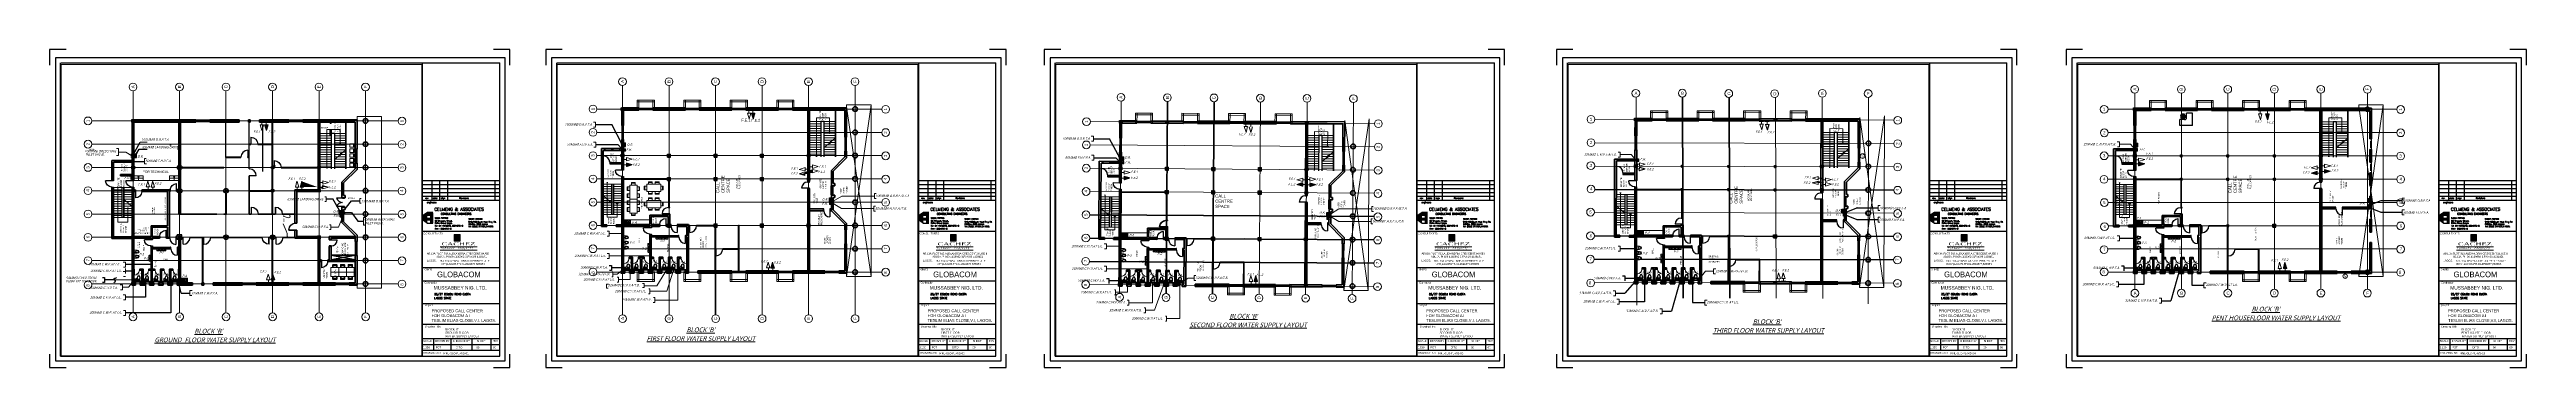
# Paper-space layout 'Layout1' of a CAD drawing. Header units: millimetres. Extents: x 160 to 2291, y 96 to 369.
# The model-space entities are those that its viewports show. They can reach past a viewport. Long polylines and large blocks are cut down to what shows.
import ezdxf
from ezdxf.enums import TextEntityAlignment as Align

# ---------------------------------------------------------------- set-up
doc = ezdxf.new("R2010")
doc.units = ezdxf.units.MM
doc.header["$LTSCALE"] = 2
doc.header["$MEASUREMENT"] = 0
for name, pattern in [('DASHDOT', [1, 0.5, -0.25, 0, -0.25]), ('DASHED', [0.75, 0.5, -0.25]), ('DASHED2', [0.375, 0.25, -0.125])]:
    doc.linetypes.add(name, pattern=pattern)
doc.layers.get('0').update_dxf_attribs({"lineweight": 5})
for name, color, linetype in [('3', 3, 'Continuous'), ('DOOR-WINDOW', 8, 'Continuous'), ('DOORS', 8, 'Continuous'), ('VPORT', 8, 'Continuous')]:
    doc.layers.add(name, color=color, linetype=linetype)
for name, color, linetype, lineweight in [('Dim', 8, 'Continuous', 13), ('Dim_int', 8, 'Continuous', 5), ('Fixtures', 7, 'Continuous', 5), ('GRID', 8, 'Continuous', 5), ('gridlines', 8, 'DASHED2', 5), ('Handrails', 8, 'Continuous', 5), ('Hatch', 8, 'Continuous', 5), ('LAYER1', 8, 'Continuous', 5), ('Layer2', 8, 'Continuous', 25), ('Layer3', 8, 'DASHED', 5), ('Layer4', 8, 'Continuous', 5), ('Layer5', 8, 'Continuous', 25), ('LOGO', 20, 'Continuous', 5), ("Supervisor's seat", 7, 'Continuous', 25), ('text', 8, 'Continuous', 5), ('TEXT1', 8, 'Continuous', 5), ('TEXT3', 8, 'Continuous', 5), ('TEXT4', 8, 'Continuous', 5), ('WALLS', 8, 'Continuous', 35), ('WIN-DOOR', 8, 'Continuous', 13), ('win_doors', 8, 'Continuous', 13), ('WINDOWS_DOORS', 8, 'Continuous', 5), ('WTER', 8, 'Continuous', 25)]:
    doc.layers.add(name, color=color, linetype=linetype, lineweight=lineweight)
doc.layers.get('Dim').off()
doc.layers.get('DOOR-WINDOW').off()
doc.styles.add('ASHADE', font='simplex.shx', dxfattribs={"height": 0.2})
doc.styles.add('COMPLEX', font='COMPLEX.shx')
doc.styles.add('LUCY', font='')
doc.styles.add('SIMPLEX', font='SIMPLEX')
doc.styles.add('style1', font='VERDANA.TTF')
doc.styles.add('STYLUS', font='stylu.ttf')
doc.styles.add('T-N-R', font='TIMES.TTF')
doc.styles.get('LUCY').set_extended_font_data('Lucida Sans', italic=True)
doc.dimstyles.new('DIM100S', dxfattribs={"dimscale": 0, "dimtxt": 200, "dimasz": 200, "dimexe": 100, "dimexo": 200, "dimgap": 100, "dimtad": 1, "dimdec": 0, "dimdsep": 46, "dimlunit": 6, "dimtxsty": 'STYLUS', "dimblk1": 'ARCHTICK', "dimblk2": 'ARCHTICK', "dimsah": 1, "dimcen": 100, "dimclrd": 256, "dimclre": 256, "dimclrt": 10, "dimadec": 0, "dimazin": 0, "dimtfac": 1, "dimtdec": 0, "dimtmove": 2, "dimatfit": 3, "dimldrblk": 'ARCHTICK', "dimfxl": 0, "dimtolj": 1, "dimtzin": 0, "dimarcsym": 0})
pattern_1 = [(135, (-407910, -116630), (-39.774756, -39.774756), [])]
pattern_2 = [(134.686384, (-408470.905, -337200.386), (-39.991872, -39.55645), [])]
pattern_3 = [(45, (-6039.71868, 0), (-0.08838834765, 0.08838834765), [])]
pattern_4 = [(45, (0, 0), (-0.08838834765, 0.08838834765), [])]
pattern_5 = [(45, (0, 656.60536), (-0.08838834765, 0.08838834765), [])]

# ---------------------------------------------------------------- blocks, each defined once
blk = doc.blocks.new('Grid no')
at = {"layer": 'GRID'}
blk.add_circle((0, 500), 500, dxfattribs=at)
blk.add_attdef('GRNO', text='', height=400, dxfattribs=at).set_placement((0, 500), align=Align.MIDDLE_CENTER)
blk = doc.blocks.new('600 SQ COLUMN')
at = {"layer": 'LAYER1'}
for p, q in [((303, 303), (-297, -297)), ((303, -297), (-297, 303))]:
    blk.add_line(p, q, dxfattribs=at)
at = {"layer": 'Layer2'}
for p, q in [((-297, -297), (-297, 303)), ((-297, 303), (303, 303)), ((303, -297), (303, 303)), ((-297, -297), (303, -297))]:
    blk.add_line(p, q, dxfattribs=at)
blk = doc.blocks.new('600 DIAM COLUMN')
at = {"layer": 'LAYER1'}
for p, q in [((86296, -121048), (85872, -121472)), ((86296, -121472), (85872, -121048))]:
    blk.add_line(p, q, dxfattribs=at)
at = {"layer": 'Layer2'}
blk.add_circle((86084, -121260), 300, dxfattribs=at)
blk = doc.blocks.new('W1800')
at = {"layer": 'WIN-DOOR'}
for points in [[(0, 0), (230, 0), (230, -50), (0, -50)], [(0, -1800), (230, -1800), (230, -1750), (0, -1750)]]:
    blk.add_lwpolyline(points, close=True, dxfattribs=at)
at = {"layer": 'WINDOWS_DOORS'}
for p, q in [((0, -1800), (0, 0)), ((0, 0), (230, 0)), ((230, 0), (230, -1800)), ((230, -1800), (0, -1800)), ((69, -1750), (69, -50)), ((114, -50), (114, -1750)), ((161, -1750), (161, -50))]:
    blk.add_line(p, q, dxfattribs=at)
blk = doc.blocks.new('d900l')
at = {"linetype": 'ByBlock'}
blk.add_line((50, 230), (50, 1030), dxfattribs=at)
for points in [[(0, 0), (50, 0), (50, 230), (0, 230)], [(850, 0), (900, 0), (900, 230), (850, 230)]]:
    blk.add_lwpolyline(points, close=True, dxfattribs=at)
blk.add_arc((50, 230), 800, 0, 90, dxfattribs=at)
blk = doc.blocks.new('1200 DOOR')
at = {"layer": 'Layer2'}
for p, q in [((50, 115), (50, 910)), ((1150, 115), (1150, 910))]:
    blk.add_line(p, q, dxfattribs=at)
for points in [[(0, -115), (50, -115), (50, 115), (0, 115)], [(1150, -115), (1200, -115), (1200, 115), (1150, 115)]]:
    blk.add_lwpolyline(points, close=True, dxfattribs=at)
for centre, start, end in [((-250, 115), 0, 69.33268), ((1450, 115), 110.66732, 180)]:
    blk.add_arc(centre, 850, start, end, dxfattribs=at)
blk = doc.blocks.new('STEP CUT')
at = {"layer": 'Handrails', "linetype": 'Continuous'}
for p, q in [((333, 571), (-86, 79)), ((-225, -85), (-599, -524))]:
    blk.add_line(p, q, dxfattribs=at)
for points, knots in [([(-224, 17), (-266, 20), (-337, 17), (-265, -49), (-225, -85)], [321.7257089, 321.7257089, 321.7257089, 321.7257089, 418.1293981, 535.0348363, 535.0348363, 535.0348363, 535.0348363]), ([(-86, 79), (-42, 49), (80, -36), (-134, 10), (-224, 17)], [0, 0, 0, 0, 115.3059804, 321.7257089, 321.7257089, 321.7257089, 321.7257089])]:
    blk.add_open_spline(points, degree=3, knots=knots, dxfattribs=at)
blk = doc.blocks.new('w1200')
for p, q in [((50, 230), (0, 230)), ((0, 165), (1200, 165)), ((0, 65), (1200, 65)), ((0, 0), (50, 0)), ((50, 230), (1200, 230)), ((50, 65), (50, 165)), ((50, 125), (1150, 125)), ((50, 105), (1150, 105)), ((50, 0), (1200, 0)), ((1200, 230), (1150, 230)), ((1150, 165), (1150, 65)), ((1150, 0), (1200, 0))]:
    blk.add_line(p, q)
blk = doc.blocks.new('STEP ARROW')
at = {"layer": 'Hatch'}
for p, q in [((4524, 0), (0, 0)), ((0, 0), (0, -1290)), ((4431, 30), (4521, 30)), ((0, -1290), (1850, -1290)), ((1850, -1290), (1725, -1165)), ((1850, -1290), (1725, -1415)), ((4431, -30), (4521, -30))]:
    blk.add_line(p, q, dxfattribs=at)
at = {"layer": 'text', "insert": (4454, 51), "char_height": 80, "width": 68, "attachment_point": 7}
blk.add_mtext('{\\fStylus BT|b0|i0|c0|p34;UP}', dxfattribs=at)
blk = doc.blocks.new('wc')
for p, q in [((0, 458), (0, 308)), ((0, 150), (0, 0)), ((0, 0), (400, 0)), ((25, 175), (375, 175)), ((50, 458), (50, 408)), ((100, 208), (300, 208)), ((150, 308), (250, 308)), ((190, 208), (190, 175)), ((210, 208), (210, 175)), ((350, 408), (350, 458)), ((400, 308), (400, 458)), ((400, 0), (400, 150))]:
    blk.add_line(p, q)
for centre, radius, start, end in [((100, 308), 100, 180, 270), ((25, 150), 25, 90, 180), ((150, 408), 100, 180, 270), ((250, 408), 100, 270, 0), ((300, 308), 100, 270, 0), ((300, 308), 100, 270, 0), ((375, 150), 25, 360, 90)]:
    blk.add_arc(centre, radius, start, end)
blk.add_ellipse((200, 458), major_axis=(0, 300), ratio=0.6666667, start_param=4.712389, end_param=7.8539816)
blk.add_open_spline([(350, 458), (350, 466), (350, 474), (348, 496), (347, 510), (342, 537), (339, 551), (332, 576), (327, 588), (318, 611), (312, 622), (301, 641), (294, 650), (283, 665), (277, 670), (266, 681), (261, 685), (250, 693), (244, 696), (233, 701), (228, 703), (217, 706), (212, 707), (201, 708), (196, 708), (185, 706), (180, 705), (169, 702), (163, 700), (152, 694), (147, 691), (136, 682), (130, 678), (119, 667), (114, 661), (104, 647), (99, 640), (89, 624), (85, 616), (77, 598), (73, 589), (66, 569), (63, 559), (58, 538), (56, 527), (53, 506), (52, 494), (50, 475), (50, 466), (50, 458)], degree=3, knots=[4.712389, 4.712389, 4.712389, 4.712389, 4.8052943, 4.8052943, 4.9637805, 4.9637805, 5.1222667, 5.1222667, 5.2807528, 5.2807528, 5.439239, 5.439239, 5.5977252, 5.5977252, 5.7247954, 5.7247954, 5.8518656, 5.8518656, 5.9789357, 5.9789357, 6.1060059, 6.1060059, 6.2330761, 6.2330761, 6.3601463, 6.3601463, 6.4872164, 6.4872164, 6.6142866, 6.6142866, 6.7413568, 6.7413568, 6.868427, 6.868427, 6.9954972, 6.9954972, 7.1225673, 7.1225673, 7.2496375, 7.2496375, 7.3767077, 7.3767077, 7.5037779, 7.5037779, 7.630848, 7.630848, 7.7579182, 7.7579182, 7.8539816, 7.8539816, 7.8539816, 7.8539816])
blk = doc.blocks.new('bidet')
for p, q in [((0, 400), (0, 0)), ((0, 0), (400, 0)), ((0, 0), (200, 0)), ((0, 0), (200, 0)), ((400, 0), (400, 400))]:
    blk.add_line(p, q)
for radius in [23.9, 18.9, 13.9]:
    blk.add_circle((200, 50), radius)
blk.add_ellipse((200, 400), major_axis=(0, 256), ratio=0.7808736, start_param=4.712389, end_param=7.8539816)
for points in [[(325, 400), (325, 406), (325, 413), (323, 429), (322, 439), (318, 459), (316, 469), (309, 487), (306, 496), (298, 512), (293, 520), (284, 534), (279, 540), (268, 551), (263, 556), (252, 564), (246, 568), (235, 574), (229, 576), (218, 579), (213, 580), (202, 581), (197, 581), (186, 580), (180, 579), (169, 576), (164, 573), (153, 567), (147, 564), (136, 555), (131, 550), (120, 538), (115, 532), (106, 518), (101, 510), (93, 494), (90, 485), (84, 466), (81, 457), (78, 437), (76, 427), (75, 411), (75, 406), (75, 400)], [(325, 400), (325, 394), (325, 387), (323, 371), (322, 361), (318, 341), (316, 331), (309, 313), (306, 304), (298, 288), (293, 280), (284, 266), (279, 260), (268, 249), (263, 244), (252, 236), (246, 232), (235, 226), (229, 224), (218, 221), (213, 220), (202, 219), (197, 219), (186, 220), (180, 221), (169, 224), (164, 227), (153, 233), (147, 236), (136, 245), (131, 250), (120, 262), (115, 268), (106, 282), (101, 290), (93, 306), (90, 315), (84, 334), (81, 343), (78, 363), (76, 373), (75, 389), (75, 394), (75, 400)]]:
    blk.add_open_spline(points, degree=3, knots=[4.712389, 4.712389, 4.712389, 4.712389, 4.8098478, 4.8098478, 4.9655692, 4.9655692, 5.1212905, 5.1212905, 5.2770119, 5.2770119, 5.4327333, 5.4327333, 5.5884546, 5.5884546, 5.744176, 5.744176, 5.8998974, 5.8998974, 6.0556187, 6.0556187, 6.2113401, 6.2113401, 6.3670615, 6.3670615, 6.5227828, 6.5227828, 6.6785042, 6.6785042, 6.8342256, 6.8342256, 6.9899469, 6.9899469, 7.1456683, 7.1456683, 7.3013896, 7.3013896, 7.457111, 7.457111, 7.6128324, 7.6128324, 7.7685537, 7.7685537, 7.8539816, 7.8539816, 7.8539816, 7.8539816])
blk = doc.blocks.new('d750l-150')
at = {"layer": 'WINDOWS_DOORS'}
blk.add_line((50, 150), (50, 800), dxfattribs=at)
for points in [[(50, 0), (0, 0), (0, 150), (50, 150)], [(750, 0), (700, 0), (700, 150), (750, 150)]]:
    blk.add_lwpolyline(points, close=True, dxfattribs=at)
blk.add_arc((50, 150), 650, 0, 90, dxfattribs=at)
blk = doc.blocks.new('sink900')
for p, q in [((0, 600), (0, 0)), ((900, 600), (0, 600)), ((0, 600), (50, 600)), ((0, 600), (100, 600)), ((0, 0), (900, 0)), ((20, 580), (20, 20)), ((880, 580), (20, 580)), ((20, 20), (880, 20)), ((450, 450), (50, 50)), ((50, 450), (450, 50)), ((50, 450), (50, 50)), ((450, 450), (50, 450)), ((50, 50), (450, 50)), ((168, 489), (325, 489)), ((230, 518), (230, 390)), ((230, 518), (260, 518)), ((260, 390), (230, 390)), ((260, 518), (260, 390)), ((450, 50), (450, 450)), ((450, 50), (450, 450)), ((450, 450), (850, 450)), ((490, 50), (490, 450)), ((490, 425), (850, 425)), ((490, 400), (850, 400)), ((490, 375), (850, 375)), ((490, 350), (850, 350)), ((490, 325), (850, 325)), ((490, 300), (850, 300)), ((490, 275), (850, 275)), ((850, 250), (490, 250)), ((850, 225), (490, 225)), ((850, 225), (490, 225)), ((850, 200), (490, 200)), ((850, 175), (490, 175)), ((850, 150), (490, 150)), ((850, 125), (490, 125)), ((850, 100), (490, 100)), ((850, 75), (490, 75)), ((850, 50), (490, 50)), ((850, 450), (850, 50)), ((880, 20), (880, 580)), ((900, 0), (900, 600))]:
    blk.add_line(p, q)
for centre, radius in [((197, 485), 20), ((250, 250), 40), ((250, 250), 30), ((288, 485), 20)]:
    blk.add_circle(centre, radius)
blk = doc.blocks.new('900 DOOR 2')
at = {"layer": 'Layer5'}
for p, q in [((900, 20), (0, 20)), ((900, 0), (0, 0))]:
    blk.add_line(p, q, dxfattribs=at)
blk.add_arc((0, 0), 900, 0, 90, dxfattribs=at)
blk = doc.blocks.new('250 COLUMN')
at = {"layer": 'LAYER1'}
for p, q in [((125, 125), (-125, -125)), ((-125, 125), (125, -125))]:
    blk.add_line(p, q, dxfattribs=at)
at = {"layer": 'Layer2'}
for p, q in [((-125, 125), (125, 125)), ((-125, 125), (-125, -125)), ((125, 125), (125, -125)), ((-125, -125), (125, -125))]:
    blk.add_line(p, q, dxfattribs=at)
blk = doc.blocks.new('arrow')
at = {"layer": 'Hatch'}
h = blk.add_hatch(color=256, dxfattribs=at)
h.paths.add_polyline_path([(-85, 0), (0, 0), (-85, 85)])
h.paths.add_polyline_path([(-85, 0), (-85, -85), (0, 0)])
for p, q in [((-556, 0), (0, 0)), ((-85, 85), (0, 0)), ((-85, 85), (-85, -85)), ((-85, -85), (0, 0))]:
    blk.add_line(p, q, dxfattribs=at)
blk = doc.blocks.new('BASIN350')
for p, q in [((0, 200), (0, 0)), ((0, 0), (350, 0)), ((25, 200), (25, 50)), ((25, 50), (325, 50)), ((300, 250), (50, 250)), ((300, 225), (50, 225)), ((325, 50), (325, 200)), ((350, 0), (350, 200))]:
    blk.add_line(p, q)
for radius in [17.4, 12.4]:
    blk.add_circle((175, 75), radius)
for centre, radius, start, end in [((50, 200), 50, 90, 180), ((50, 200), 25, 90, 180), ((300, 200), 50, 0, 90), ((300, 200), 25, 360, 90)]:
    blk.add_arc(centre, radius, start, end)
blk = doc.blocks.new('chair600')
for p, q in [((0, 750), (0, 650)), ((0, 650), (600, 650))]:
    blk.add_line(p, q)
blk.add_lwpolyline([(0, 0), (600, 0), (600, 750), (0, 750)], close=True)
blk = doc.blocks.new('DESK N SEAT 1')
at = {"layer": "Supervisor's seat"}
for p, q in [((-823, -823), (-823, 777)), ((-823, 777), (-73, 777)), ((-73, 177), (-73, 777)), ((97, 564), (85, 548)), ((306, 387), (85, 548)), ((306, 364), (85, 204)), ((312, 395), (91, 556)), ((312, 356), (91, 195)), ((318, 403), (97, 564)), ((318, 348), (97, 187)), ((164, 131), (514, 131)), ((164, 91), (514, 91)), ((340, 411), (425, 670)), ((340, 341), (425, 81)), ((350, 408), (434, 667)), ((350, 344), (434, 84)), ((359, 404), (444, 664)), ((359, 347), (444, 87)), ((373, 386), (646, 386)), ((373, 376), (646, 376)), ((373, 366), (646, 366)), ((444, 664), (425, 670)), ((425, 81), (444, 87)), ((534, 155), (534, 597)), ((559, 573), (624, 573)), ((559, 179), (624, 179)), ((594, 179), (594, 573)), ((624, 179), (624, 573)), ((646, 366), (646, 386)), ((-823, -823), (777, -823)), ((177, -73), (777, -73)), ((777, -823), (777, -73))]:
    blk.add_line(p, q, dxfattribs=at)
for points in [[(103, 535), (95, 525), (62, 549), (69, 559)], [(103, 216), (95, 227), (62, 202), (69, 192)], [(115, 551), (122, 562), (89, 586), (81, 576)], [(115, 200), (122, 189), (89, 165), (81, 176)], [(164, 661), (164, 621), (514, 621), (514, 661)], [(164, 91), (164, 131), (514, 131), (514, 91)], [(418, 650), (406, 654), (418, 693), (431, 689)], [(418, 102), (406, 98), (418, 58), (431, 62)], [(437, 644), (449, 640), (462, 679), (450, 683)], [(437, 108), (449, 112), (462, 72), (450, 68)], [(624, 386), (624, 399), (666, 399), (666, 386)], [(624, 366), (624, 353), (666, 353), (666, 366)]]:
    blk.add_lwpolyline(points, close=True, dxfattribs=at)
blk.add_lwpolyline([(564, 201), (564, 551, 0.4142136), (514, 601), (164, 601, 0.4142136), (114, 551), (114, 201, 0.4142136), (164, 151), (514, 151, 0.4142136)], format="xyb", close=True, dxfattribs=at)
blk.add_circle((339, 376), 35, dxfattribs=at)
blk.add_arc((177, 177), 250, 180, 270, dxfattribs=at)
blk = doc.blocks.new('_ArchTick')
at = {"color": 0, "const_width": 0.15}
blk.add_lwpolyline([(-0.5, -0.5), (0.5, 0.5)], dxfattribs=at)

msp = doc.modelspace()

# ---------------------------------------------------------------- hatches: boundary and pattern name
at = {"layer": 'Hatch'}
h = msp.add_hatch(dxfattribs=at)
h.set_pattern_fill('ANSI31', color=256, scale=450, angle=90, style=0)
h.set_pattern_definition(pattern_1)
h.paths.add_polyline_path([(-287178, -50499), (-287178, -50349), (-288978, -50349), (-288978, -50499)])
h.paths.add_polyline_path([(-287178, -50649), (-287178, -50499), (-288978, -50499), (-288978, -50649)])
h = msp.add_hatch(dxfattribs=at)
h.set_pattern_fill('ANSI31', color=256, scale=450, angle=90, style=0)
h.set_pattern_definition(pattern_1)
h.paths.add_polyline_path([(-285193, -53499), (-285193, -56222, -0.098669), (-285078, -56199), (-285078, -53499)])
h.paths.add_polyline_path([(-285193, -50674), (-285193, -53499), (-285078, -53499), (-285078, -50674)])
h.paths.add_polyline_path([(-285078, -53499), (-285078, -56199, -0.098669), (-284963, -56222), (-284963, -53499)])
h.paths.add_polyline_path([(-285078, -50674), (-285078, -53499), (-284963, -53499), (-284963, -50674)])
h = msp.add_hatch(dxfattribs=at)
h.set_pattern_fill('ANSI31', color=256, scale=450, angle=90, style=0)
h.set_pattern_definition(pattern_1)
h.paths.add_polyline_path([(-265663, -52414), (-265513, -52414), (-265513, -52114), (-265663, -52114)])
h.paths.add_polyline_path([(-265663, -52114), (-265513, -52114), (-265513, -52064), (-265513, -51699), (-265663, -51699)])
h.paths.add_polyline_path([(-265663, -50649), (-265663, -50799), (-265513, -50799), (-265513, -50649)])
h = msp.add_hatch(dxfattribs=at)
h.set_pattern_fill('ANSI31', color=256, scale=450, angle=90, style=0)
h.set_pattern_definition(pattern_1)
h.paths.add_polyline_path([(-290963, -53499), (-291078, -53499), (-291078, -54399), (-290963, -54399)])
h.paths.add_polyline_path([(-291078, -53499), (-291193, -53499), (-291193, -54399), (-291078, -54399)])
h.paths.add_polyline_path([(-291078, -52599), (-291193, -52599), (-291193, -53499), (-291078, -53499)])
h.paths.add_polyline_path([(-291078, -53499), (-290963, -53499), (-290963, -52599), (-291078, -52599)])
h = msp.add_hatch(dxfattribs=at)
h.set_pattern_fill('ANSI31', color=256, scale=450, angle=90, style=0)
h.set_pattern_definition(pattern_1)
h.paths.add_polyline_path([(-292315, -57419), (-292688, -57419), (-292688, -57569), (-291193, -57569), (-291193, -57419)])
h = msp.add_hatch(dxfattribs=at)
h.set_pattern_fill('ANSI31', color=256, scale=450, angle=90, style=0)
h.set_pattern_definition(pattern_1)
h.paths.add_polyline_path([(-290963, -59499), (-290963, -59614), (-290813, -59614), (-290813, -59499)])
h.paths.add_polyline_path([(-290813, -59384), (-290963, -59384), (-290963, -59499), (-290813, -59499)])
h = msp.add_hatch(dxfattribs=at)
h.set_pattern_fill('ANSI31', color=256, scale=450, angle=90, style=0)
h.set_pattern_definition(pattern_1)
h.paths.add_polyline_path([(-292538, -65649), (-292538, -65499), (-293438, -65499), (-293438, -65649)])
h.paths.add_polyline_path([(-293438, -65419), (-293438, -65499), (-292538, -65499), (-292538, -65419)])
h = msp.add_hatch(dxfattribs=at)
h.set_pattern_fill('ANSI31', color=256, scale=450, angle=90, style=0)
h.set_pattern_definition([(135, (-407465.25, -166178.707), (-39.774756, -39.774756), [])])
h.paths.add_polyline_path([(-291871, -106967), (-292243, -106967), (-292243, -107117), (-290748, -107117), (-290748, -106967)])
h = msp.add_hatch(dxfattribs=at)
h.set_pattern_fill('ANSI31', color=256, scale=450, angle=90, style=0)
h.set_pattern_definition([(135, (-410110, -232280), (-39.774756, -39.774756), [])])
h.paths.add_polyline_path([(-282533, -120897), (-282533, -121047), (-282128, -121047), (-282128, -120897)])
h.paths.add_polyline_path([(-282533, -121047), (-282533, -121197), (-282128, -121197), (-282128, -121047)])
h.paths.add_polyline_path([(-280928, -121047), (-280928, -121197), (-280733, -121197), (-280733, -121047)])
h.paths.add_polyline_path([(-280928, -120897), (-280928, -121047), (-280733, -121047), (-280733, -120957), (-280733, -120897)])
h = msp.add_hatch(dxfattribs=at)
h.set_pattern_fill('ANSI31', color=256, scale=450, angle=89.68638, style=0)
h.set_pattern_definition(pattern_2)
h.paths.add_polyline_path([(-284567, -174651), (-284417, -174652), (-284417, -174502), (-284567, -174501)])
h.paths.add_polyline_path([(-284572, -175551), (-284573, -175701), (-284423, -175702), (-284422, -175552)])
h = msp.add_hatch(dxfattribs=at)
h.set_pattern_fill('ANSI31', color=256, scale=450, angle=89.68638, style=0)
h.set_pattern_definition(pattern_2)
h.paths.add_polyline_path([(-264128, -179423), (-264133, -180323), (-264018, -180324), (-264013, -179424)])
h.paths.add_polyline_path([(-264243, -179422), (-264248, -180322), (-264133, -180323), (-264128, -179423)])
h = msp.add_hatch(dxfattribs=at)
h.set_pattern_fill('ANSI31', color=256, scale=450, angle=89.88201, style=0)
h.set_pattern_definition([(134.88201, (-410522.89, -449913.396), (-39.85658, -39.692764), [])])
h.paths.add_polyline_path([(-266708, -229936), (-266711, -231686), (-266596, -231686), (-266593, -229936)])
h.paths.add_polyline_path([(-266593, -229936), (-266596, -231686), (-266481, -231686), (-266478, -229936)])
h.paths.add_polyline_path([(-266711, -231686), (-266717, -234561), (-266602, -234561), (-266596, -231686)])
h.paths.add_polyline_path([(-266596, -231686), (-266602, -234561), (-266487, -234561), (-266481, -231686)])
h = msp.add_hatch(dxfattribs=at)
h.set_pattern_fill('ANSI31', color=256, scale=450, angle=89.88201, style=0)
h.set_pattern_definition([(134.88201, (-410320.48, -351622.72), (-39.85658, -39.692764), [])])
h.paths.add_polyline_path([(-266483, -232551), (-266484, -232781), (-264699, -232785), (-264698, -232555)])
h.paths.add_polyline_path([(-263798, -232557), (-263799, -232787), (-263659, -232787), (-263658, -232557)])
h = msp.add_hatch(dxfattribs=at)
h.set_pattern_fill('ANSI31', color=256, scale=450, angle=90, style=0)
h.set_pattern_definition([(135, (-412712.52, -467423.135), (-39.774756, -39.774756), [])])
h.paths.add_polyline_path([(-289701, -304198), (-289551, -304198), (-289551, -304048), (-289701, -304048)])
h.paths.add_polyline_path([(-289701, -305098), (-289701, -305248), (-289551, -305248), (-289551, -305098)])
at = {"layer": 'TEXT3'}
h = msp.add_hatch(dxfattribs=at)
h.set_pattern_fill('ANSI31', color=4, style=0)
h.set_pattern_definition(pattern_4)
edge = h.paths.add_edge_path()
edge.add_line((-273870, -51741), (-273667, -51000))
edge.add_line((-273664, -51000), (-274112, -51000))
edge.add_line((-273871, -51734), (-274111, -51000))
h = msp.add_hatch(dxfattribs=at)
h.set_pattern_fill('ANSI31', color=4, style=0)
h.set_pattern_definition(pattern_4)
edge = h.paths.add_edge_path()
edge.add_line((-291352, -58030), (-291352, -57712))
edge.add_line((-291204, -57712), (-291352, -57712))
edge.add_line((-291204, -58030), (-291204, -57712))
edge.add_line((-291204, -58027), (-291352, -58027))
h = msp.add_hatch(dxfattribs=at)
h.set_pattern_fill('ANSI31', color=4, style=0)
h.set_pattern_definition(pattern_4)
edge = h.paths.add_edge_path()
edge.add_line((-288545, -58288), (-288748, -59029))
edge.add_line((-288544, -58295), (-288304, -59028))
edge.add_line((-288752, -59029), (-288303, -59028))
h = msp.add_hatch(dxfattribs=at)
h.set_pattern_fill('ANSI31', color=4, style=0)
h.set_pattern_definition(pattern_4)
edge = h.paths.add_edge_path()
edge.add_line((-269320, -58292), (-269079, -59026))
edge.add_line((-269321, -58285), (-269524, -59027))
edge.add_line((-269527, -59027), (-269078, -59026))
edge.add_line((-265882, -59025), (-266616, -59265))
edge.add_line((-265876, -59024), (-266617, -58821))
edge.add_line((-266617, -58818), (-266616, -59266))
at = {"layer": 'TEXT3', "lineweight": 25}
h = msp.add_hatch(dxfattribs=at)
h.set_pattern_fill('ANSI31', color=4, style=0)
h.set_pattern_definition(pattern_4)
edge = h.paths.add_edge_path()
edge.add_line((-264479, -62046), (-264253, -62046))
edge.add_line((-264253, -62507), (-264253, -62046))
edge.add_line((-264361, -62046), (-264361, -62507))
edge.add_line((-264479, -62507), (-264253, -62507))
at = {"layer": 'TEXT3'}
h = msp.add_hatch(dxfattribs=at)
h.set_pattern_fill('ANSI31', color=4, style=0)
h.set_pattern_definition([(45, (26969.7999, -4883.60802), (-0.08838834765, 0.08838834765), [])])
edge = h.paths.add_edge_path()
edge.add_line((-264382, -62913), (-264382, -62595))
edge.add_line((-264234, -62595), (-264382, -62595))
edge.add_line((-264234, -62913), (-264234, -62595))
edge.add_line((-264234, -62911), (-264382, -62911))
h = msp.add_hatch(dxfattribs=at)
h.set_pattern_fill('ANSI31', color=4, style=0)
h.set_pattern_definition(pattern_4)
edge = h.paths.add_edge_path()
edge.add_line((-273044, -70253), (-273247, -70994))
edge.add_line((-273251, -70994), (-272802, -70993))
edge.add_line((-273043, -70259), (-272803, -70993))
h = msp.add_hatch(dxfattribs=at)
h.set_pattern_fill('ANSI31', color=4, style=0)
h.set_pattern_definition(pattern_4)
edge = h.paths.add_edge_path()
edge.add_line((-273777, -101301), (-274016, -100567))
edge.add_line((-273776, -101308), (-273572, -100567))
edge.add_line((-273569, -100567), (-274017, -100567))
at = {"layer": 'TEXT3', "lineweight": 25}
h = msp.add_hatch(dxfattribs=at)
h.set_pattern_fill('ANSI31', color=4, style=0)
h.set_pattern_definition(pattern_4)
edge = h.paths.add_edge_path()
edge.add_line((-290350, -104418), (-290350, -104879))
edge.add_line((-290468, -104879), (-290468, -104418))
edge.add_line((-290468, -104879), (-290242, -104879))
edge.add_line((-290468, -104418), (-290242, -104418))
at = {"layer": 'TEXT3'}
h = msp.add_hatch(dxfattribs=at)
h.set_pattern_fill('ANSI31', color=4, style=0)
h.set_pattern_definition(pattern_4)
edge = h.paths.add_edge_path()
edge.add_line((-290403, -105472), (-290255, -105472))
edge.add_line((-290255, -105154), (-290255, -105472))
edge.add_line((-290403, -105154), (-290403, -105472))
edge.add_line((-290403, -105154), (-290256, -105154))
h = msp.add_hatch(dxfattribs=at)
h.set_pattern_fill('ANSI31', color=4, style=0)
h.set_pattern_definition(pattern_4)
edge = h.paths.add_edge_path()
edge.add_line((-289408, -107203), (-290148, -106999))
edge.add_line((-290148, -106996), (-290148, -107444))
edge.add_line((-289415, -107204), (-290148, -107443))
h = msp.add_hatch(dxfattribs=at)
h.set_pattern_fill('ANSI31', color=4, style=0)
h.set_pattern_definition(pattern_4)
edge = h.paths.add_edge_path()
edge.add_line((-267839, -108386), (-267105, -108147))
edge.add_line((-267846, -108387), (-267105, -108591))
edge.add_line((-267105, -108595), (-267105, -108146))
edge.add_line((-266147, -107819), (-266147, -108267))
edge.add_line((-265406, -108026), (-266147, -107822))
edge.add_line((-265413, -108027), (-266147, -108266))
at = {"layer": 'TEXT3', "lineweight": 25}
h = msp.add_hatch(dxfattribs=at)
h.set_pattern_fill('ANSI31', color=4, style=0)
h.set_pattern_definition(pattern_4)
edge = h.paths.add_edge_path()
edge.add_line((-263937, -111480), (-263711, -111480))
edge.add_line((-263939, -111943), (-263712, -111943))
edge.add_line((-263820, -111480), (-263820, -111941))
edge.add_line((-263711, -111941), (-263711, -111480))
at = {"layer": 'TEXT3'}
h = msp.add_hatch(dxfattribs=at)
h.set_pattern_fill('ANSI31', color=4, style=0)
h.set_pattern_definition([(45, (0, -663.46871), (-0.08838834765, 0.08838834765), [])])
h.paths.add_polyline_path([(-263787, -112363), (-263935, -112363), (-263935, -112048), (-263787, -112048)])
h = msp.add_hatch(dxfattribs=at)
h.set_pattern_fill('ANSI31', color=4, style=0)
h.set_pattern_definition(pattern_4)
edge = h.paths.add_edge_path()
edge.add_line((-271289, -119791), (-271493, -120532))
edge.add_line((-271497, -120532), (-271048, -120532))
edge.add_line((-271288, -119798), (-271049, -120532))
h = msp.add_hatch(dxfattribs=at)
h.set_pattern_fill('ANSI31', color=4, style=0)
h.set_pattern_definition([(45, (5927.59596, -54.02885), (-0.08838834765, 0.08838834765), [])])
edge = h.paths.add_edge_path()
edge.add_line((-271221, -160724), (-271460, -159990))
edge.add_line((-271012, -159990), (-271461, -159990))
edge.add_line((-271220, -160731), (-271016, -159990))
at = {"layer": 'TEXT3', "lineweight": 25}
h = msp.add_hatch(dxfattribs=at)
h.set_pattern_fill('ANSI31', color=4, style=0)
h.set_pattern_definition(pattern_4)
edge = h.paths.add_edge_path()
edge.add_line((-287860, -164320), (-287860, -163859))
edge.add_line((-287860, -163859), (-287633, -163859))
edge.add_line((-287751, -163859), (-287751, -164322))
edge.add_line((-287861, -164322), (-287635, -164322))
at = {"layer": 'TEXT3'}
h = msp.add_hatch(dxfattribs=at)
h.set_pattern_fill('ANSI31', color=4, style=0)
h.set_pattern_definition(pattern_4)
edge = h.paths.add_edge_path()
edge.add_line((-287766, -164474), (-287766, -164792))
edge.add_line((-287766, -164792), (-287618, -164792))
edge.add_line((-287618, -164474), (-287618, -164792))
edge.add_line((-287766, -164476), (-287618, -164476))
h = msp.add_hatch(dxfattribs=at)
h.set_pattern_fill('ANSI31', color=4, style=0)
h.set_pattern_definition(pattern_4)
edge = h.paths.add_edge_path()
edge.add_line((-286845, -166581), (-287578, -166820))
edge.add_line((-286838, -166580), (-287578, -166375))
edge.add_line((-287578, -166372), (-287578, -166821))
h = msp.add_hatch(dxfattribs=at)
h.set_pattern_fill('ANSI31', color=4, style=0)
h.set_pattern_definition(pattern_5)
edge = h.paths.add_edge_path()
edge.add_line((-265278, -167449), (-264537, -167653))
edge.add_line((-264537, -167657), (-264537, -167208))
edge.add_line((-265271, -167448), (-264537, -167209))
h = msp.add_hatch(dxfattribs=at)
h.set_pattern_fill('ANSI31', color=4, style=0)
h.set_pattern_definition(pattern_5)
edge = h.paths.add_edge_path()
edge.add_line((-262869, -167447), (-263610, -167243))
edge.add_line((-263610, -167239), (-263610, -167688))
edge.add_line((-262876, -167448), (-263610, -167687))
h = msp.add_hatch(dxfattribs=at)
h.set_pattern_fill('ANSI31', color=4, style=0)
h.set_pattern_definition(pattern_4)
edge = h.paths.add_edge_path()
edge.add_line((-261275, -171617), (-261423, -171617))
edge.add_line((-261275, -171935), (-261275, -171617))
edge.add_line((-261423, -171935), (-261423, -171617))
edge.add_line((-261275, -171933), (-261423, -171933))
at = {"layer": 'TEXT3', "lineweight": 25}
h = msp.add_hatch(dxfattribs=at)
h.set_pattern_fill('ANSI31', color=4, style=0)
h.set_pattern_definition(pattern_4)
edge = h.paths.add_edge_path()
edge.add_line((-261189, -171502), (-261189, -171041))
edge.add_line((-261306, -171041), (-261306, -171504))
edge.add_line((-261415, -171041), (-261189, -171041))
edge.add_line((-261416, -171504), (-261190, -171504))
at = {"layer": 'TEXT3'}
h = msp.add_hatch(dxfattribs=at)
h.set_pattern_fill('ANSI31', color=4, style=0)
h.set_pattern_definition([(45, (150.90639, -3.07741), (-0.08838834765, 0.08838834765), [])])
edge = h.paths.add_edge_path()
edge.add_line((-270605, -179215), (-270809, -179956))
edge.add_line((-270812, -179956), (-270364, -179956))
edge.add_line((-270604, -179222), (-270365, -179956))
h = msp.add_hatch(dxfattribs=at)
h.set_pattern_fill('ANSI31', color=4, style=0)
h.set_pattern_definition([(45, (-5926.16868, 39.5538), (-0.08838834765, 0.08838834765), [])])
edge = h.paths.add_edge_path()
edge.add_line((-273619, -220953), (-273858, -220219))
edge.add_line((-273410, -220219), (-273859, -220219))
edge.add_line((-273618, -220960), (-273413, -220219))
h = msp.add_hatch(dxfattribs=at)
h.set_pattern_fill('ANSI31', color=4, style=0)
h.set_pattern_definition([(45, (-5912.9674, 0), (-0.08838834765, 0.08838834765), [])])
edge = h.paths.add_edge_path()
edge.add_line((-273605, -220992), (-273844, -220259))
edge.add_line((-273397, -220259), (-273845, -220259))
edge.add_line((-273604, -220999), (-273400, -220259))
h = msp.add_hatch(dxfattribs=at)
h.set_pattern_fill('ANSI31', color=4, style=0)
h.set_pattern_definition([(45, (-3369.29208, 69289.99952), (-0.08838834765, 0.08838834765), [])])
h.paths.add_polyline_path([(-290359, -224711), (-290359, -225029), (-290212, -225029), (-290212, -224711)])
h = msp.add_hatch(dxfattribs=at)
h.set_pattern_fill('ANSI31', color=4, style=0)
h.set_pattern_definition(pattern_3)
edge = h.paths.add_edge_path()
edge.add_line((-289393, -225994), (-290129, -226229))
edge.add_line((-290126, -225781), (-290129, -226230))
edge.add_line((-289392, -225989), (-290126, -225782))
h = msp.add_hatch(dxfattribs=at)
h.set_pattern_fill('ANSI31', color=4, style=0)
h.set_pattern_definition(pattern_3)
edge = h.paths.add_edge_path()
edge.add_line((-267811, -227794), (-267073, -228008))
edge.add_line((-267804, -227793), (-267067, -227564))
edge.add_line((-267073, -228012), (-267067, -227563))
edge.add_line((-265356, -227964), (-266090, -228203))
edge.add_line((-266090, -227755), (-266090, -228204))
edge.add_line((-265349, -227963), (-266090, -227759))
at = {"layer": 'TEXT3', "lineweight": 25}
h = msp.add_hatch(dxfattribs=at)
h.set_pattern_fill('ANSI31', color=4, style=0)
h.set_pattern_definition(pattern_3)
edge = h.paths.add_edge_path()
edge.add_line((-263894, -231187), (-263894, -231650))
edge.add_line((-264003, -231187), (-263777, -231187))
edge.add_line((-263777, -231648), (-263777, -231187))
edge.add_line((-264004, -231650), (-263778, -231650))
at = {"layer": 'TEXT3'}
h = msp.add_hatch(dxfattribs=at)
h.set_pattern_fill('ANSI31', color=4, style=0)
h.set_pattern_definition([(45, (23166.31681, 62243.69852), (-0.08838834765, 0.08838834765), [])])
h.paths.add_polyline_path([(-263824, -231757), (-263824, -232075), (-263676, -232075), (-263676, -231757)])
h = msp.add_hatch(dxfattribs=at)
h.set_pattern_fill('ANSI31', color=4, style=0)
h.set_pattern_definition(pattern_3)
edge = h.paths.add_edge_path()
edge.add_line((-271567, -239387), (-271760, -240131))
edge.add_line((-271566, -239394), (-271316, -240124))
edge.add_line((-271754, -240125), (-271305, -240118))
h = msp.add_hatch(dxfattribs=at)
h.set_pattern_fill('ANSI31', color=4, style=0)
h.set_pattern_definition([(45, (29.26806, -59.53618), (-0.08838834765, 0.08838834765), [])])
h.paths.add_polyline_path([(-275912, -289520), (-276105, -290307), (-276361, -289520)])
at = {"layer": 'TEXT3', "lineweight": 25}
h = msp.add_hatch(dxfattribs=at)
h.set_pattern_fill('ANSI31', color=4, style=0)
h.set_pattern_definition(pattern_3)
edge = h.paths.add_edge_path()
edge.add_line((-293072, -293313), (-292845, -293313))
edge.add_line((-293072, -293774), (-293072, -293313))
edge.add_line((-292963, -293313), (-292963, -293773))
edge.add_line((-293072, -293773), (-292845, -293773))
at = {"layer": 'TEXT3'}
h = msp.add_hatch(dxfattribs=at)
h.set_pattern_fill('ANSI31', color=4, style=0)
h.set_pattern_definition(pattern_3)
h.paths.add_polyline_path([(-293030, -294001), (-293030, -294319), (-292882, -294319), (-292882, -294001)])
h = msp.add_hatch(dxfattribs=at)
h.set_pattern_fill('ANSI31', color=4, style=0)
h.set_pattern_definition(pattern_3)
h.paths.add_polyline_path([(-291960, -295950), (-292747, -296206), (-292747, -295758)])
h = msp.add_hatch(dxfattribs=at)
h.set_pattern_fill('ANSI31', color=4, style=0)
h.set_pattern_definition(pattern_3)
h.paths.add_polyline_path([(-269705, -297376), (-270492, -297183), (-269705, -296927)])
h.paths.add_polyline_path([(-267975, -296897), (-268762, -297154), (-268762, -296705)])
at = {"layer": 'TEXT3', "lineweight": 25}
h = msp.add_hatch(dxfattribs=at)
h.set_pattern_fill('ANSI31', color=4, style=0)
h.set_pattern_definition(pattern_3)
edge = h.paths.add_edge_path()
edge.add_line((-263187, -300414), (-262961, -300414))
edge.add_line((-262961, -300875), (-262961, -300414))
edge.add_line((-263187, -300874), (-262961, -300874))
edge.add_line((-263078, -300414), (-263078, -300874))
at = {"layer": 'TEXT3'}
h = msp.add_hatch(dxfattribs=at)
h.set_pattern_fill('ANSI31', color=4, angle=180, style=0)
h.set_pattern_definition([(225, (-549953.07262, -595519.33813), (0.08838834765, -0.08838834765), [])])
h.paths.add_polyline_path([(-262963, -301518), (-262963, -301200), (-263111, -301200), (-263111, -301518)])
h = msp.add_hatch(dxfattribs=at)
h.set_pattern_fill('ANSI31', color=4, style=0)
h.set_pattern_definition(pattern_3)
h.paths.add_polyline_path([(-274069, -309437), (-273877, -308649), (-273621, -309437)])
at = {"layer": 'WALLS', "lineweight": 25}
h = msp.add_hatch(dxfattribs=at)
h.set_pattern_fill('ANSI31', color=4, style=0)
h.set_pattern_definition(pattern_4)
edge = h.paths.add_edge_path()
edge.add_line((-290855, -55199), (-290855, -54738))
edge.add_line((-290855, -54738), (-290629, -54738))
edge.add_line((-290738, -54738), (-290738, -55199))
edge.add_line((-290855, -55199), (-290629, -55199))

# ---------------------------------------------------------------- linework, layer by layer
msp.add_line((-288278, -71199), (-287878, -71199))
at = {"color": 8, "linetype": 'Continuous'}
for p, q in [((-289947, -110530), (-289947, -110050)), ((-289947, -111430), (-289947, -110950)), ((-289695, -109840), (-288765, -109840)), ((-289695, -113440), (-289695, -111640)), ((-288990, -109508), (-289470, -109508)), ((-289470, -109508), (-289470, -109840)), ((-289470, -109588), (-288990, -109588)), ((-288990, -109840), (-288990, -109508)), ((-288765, -110740), (-288765, -109840)), ((-288765, -110530), (-288765, -110050)), ((-288765, -111430), (-288765, -110950)), ((-288513, -110530), (-288513, -110050)), ((-288513, -111430), (-288513, -110950)), ((-287852, -110450), (-287852, -109970)), ((-287852, -109970), (-287520, -109970)), ((-287520, -110450), (-287852, -110450)), ((-287772, -109970), (-287772, -110450)), ((-287520, -109745), (-285720, -109745)), ((-287520, -109745), (-287520, -110675)), ((-287520, -110675), (-286620, -110675)), ((-287520, -111825), (-285720, -111825)), ((-287520, -111825), (-287520, -112755)), ((-287310, -109493), (-286830, -109493)), ((-287310, -110675), (-286830, -110675)), ((-287310, -110927), (-286830, -110927)), ((-287310, -111573), (-286830, -111573)), ((-286620, -110675), (-285720, -110675)), ((-286410, -109493), (-285930, -109493)), ((-286410, -110675), (-285930, -110675)), ((-286410, -110927), (-285930, -110927)), ((-286410, -111573), (-285930, -111573)), ((-285720, -109745), (-285720, -110675)), ((-285388, -109970), (-285720, -109970)), ((-285720, -110450), (-285388, -110450)), ((-285720, -111825), (-285720, -112755)), ((-285468, -109970), (-285468, -110450)), ((-285388, -110450), (-285388, -109970)), ((-289947, -112330), (-289947, -111850)), ((-289947, -113230), (-289947, -112750)), ((-289695, -113440), (-288765, -113440)), ((-289470, -113772), (-289470, -113440)), ((-289470, -113692), (-288990, -113692)), ((-288990, -113772), (-289470, -113772)), ((-288990, -113440), (-288990, -113772)), ((-288765, -113440), (-288765, -112540)), ((-288513, -112330), (-288513, -111850)), ((-288513, -113230), (-288513, -112750)), ((-287852, -112530), (-287852, -112050)), ((-287852, -112050), (-287520, -112050)), ((-287520, -112530), (-287852, -112530)), ((-287772, -112050), (-287772, -112530)), ((-287520, -112755), (-286620, -112755)), ((-287310, -112755), (-286830, -112755)), ((-287310, -113007), (-286830, -113007)), ((-286620, -112755), (-285720, -112755)), ((-286410, -112755), (-285930, -112755)), ((-286410, -113007), (-285930, -113007)), ((-285388, -112050), (-285720, -112050)), ((-285720, -112530), (-285388, -112530)), ((-285468, -112050), (-285468, -112530)), ((-285388, -112530), (-285388, -112050))]:
    msp.add_line(p, q, dxfattribs=at)
for points in [[(-289695, -110050), (-290027, -110050), (-290027, -110530), (-289695, -110530)], [(-289695, -110950), (-290027, -110950), (-290027, -111430), (-289695, -111430)], [(-288765, -110050), (-288433, -110050), (-288433, -110530), (-288765, -110530)], [(-288765, -110950), (-288433, -110950), (-288433, -111430), (-288765, -111430)], [(-286830, -109745), (-286830, -109413), (-287310, -109413), (-287310, -109745)], [(-286830, -110675), (-286830, -111007), (-287310, -111007), (-287310, -110675)], [(-286830, -111825), (-286830, -111493), (-287310, -111493), (-287310, -111825)], [(-285930, -109745), (-285930, -109413), (-286410, -109413), (-286410, -109745)], [(-285930, -110675), (-285930, -111007), (-286410, -111007), (-286410, -110675)], [(-285930, -111825), (-285930, -111493), (-286410, -111493), (-286410, -111825)], [(-289695, -111850), (-290027, -111850), (-290027, -112330), (-289695, -112330)], [(-289695, -112750), (-290027, -112750), (-290027, -113230), (-289695, -113230)], [(-288765, -111850), (-288433, -111850), (-288433, -112330), (-288765, -112330)], [(-288765, -112750), (-288433, -112750), (-288433, -113230), (-288765, -113230)], [(-286830, -112755), (-286830, -113087), (-287310, -113087), (-287310, -112755)], [(-285930, -112755), (-285930, -113087), (-286410, -113087), (-286410, -112755)]]:
    msp.add_lwpolyline(points, dxfattribs=at)
at = {"layer": 'DOORS', "color": 1}
for p, q in [((-291052, -54890), (-290170, -53228)), ((-290683, -54773), (-290272, -54162)), ((-290272, -54162), (-289262, -54162)), ((-291212, -55021), (-291337, -54905)), ((-291052, -54890), (-290944, -54757)), ((-291044, -55711), (-290876, -55677)), ((-291044, -55711), (-289624, -55711)), ((-290683, -54773), (-290562, -54652)), ((-266146, -60561), (-265298, -60561)), ((-264434, -62033), (-265301, -60555)), ((-264434, -62033), (-264490, -61871)), ((-264025, -62818), (-264118, -62961)), ((-263999, -62203), (-262895, -60796)), ((-263999, -62203), (-263869, -62092)), ((-263861, -62310), (-262880, -62310)), ((-263861, -62310), (-263693, -62343)), ((-262895, -60796), (-261831, -60796)), ((-262880, -62310), (-262073, -63441)), ((-262073, -63441), (-261363, -63441)), ((-288660, -69017), (-292064, -69017)), ((-292064, -69809), (-291128, -69809)), ((-291128, -69809), (-291295, -69842)), ((-288660, -69017), (-288828, -69051)), ((-289480, -73227), (-292064, -73227)), ((-289480, -71277), (-289480, -73227)), ((-289480, -71277), (-289446, -71445)), ((-286188, -71277), (-286188, -75237)), ((-286188, -71277), (-286154, -71445)), ((-285264, -71067), (-285193, -71222)), ((-284868, -72716), (-285264, -71067)), ((-284868, -72716), (-283758, -72716)), ((-286188, -75237), (-292039, -75237)), ((-294116, -102047), (-291991, -102047)), ((-290666, -104599), (-292023, -102047)), ((-294090, -104617), (-291253, -104617)), ((-290678, -105217), (-290819, -105120)), ((-290666, -104599), (-290775, -104467)), ((-263468, -111930), (-263341, -111816)), ((-263468, -112235), (-263307, -112292)), ((-290478, -116084), (-290646, -116118)), ((-290456, -120678), (-290606, -120762)), ((-289642, -120843), (-289608, -121010)), ((-287019, -118970), (-287187, -119004)), ((-284830, -120607), (-284890, -120767)), ((-284065, -120795), (-284083, -120965)), ((-283484, -120830), (-283451, -120997)), ((-291542, -161536), (-289417, -161536)), ((-288093, -164088), (-289450, -161536)), ((-291500, -163987), (-288664, -163987)), ((-288165, -163919), (-288274, -163786)), ((-288089, -164587), (-288230, -164490)), ((-260967, -171250), (-260840, -171136)), ((-260967, -171555), (-260806, -171611)), ((-288077, -175404), (-288245, -175437)), ((-284518, -178290), (-284686, -178324)), ((-287141, -180162), (-287107, -180330)), ((-287141, -180162), (-287107, -180330)), ((-283909, -180149), (-283875, -180317)), ((-282335, -179928), (-282360, -180097)), ((-280394, -180162), (-280361, -180330)), ((-280394, -180162), (-280361, -180330)), ((-279948, -179919), (-279827, -179798)), ((-290576, -224824), (-290712, -224720)), ((-263442, -231578), (-262057, -231026)), ((-263442, -231578), (-263299, -231485)), ((-263442, -231969), (-262086, -232510)), ((-263442, -231969), (-263274, -232000)), ((-262074, -232512), (-259337, -232512)), ((-262046, -231024), (-259337, -231024)), ((-290504, -236281), (-292594, -236281)), ((-290504, -236281), (-290672, -236315)), ((-293211, -242022), (-292016, -242022)), ((-290403, -240220), (-292016, -242022)), ((-290403, -240220), (-290489, -240367)), ((-289464, -240396), (-289430, -240564)), ((-289464, -240430), (-289464, -243114)), ((-284810, -240220), (-285993, -244336)), ((-283281, -240395), (-283247, -240562)), ((-283281, -240450), (-283281, -243223)), ((-282421, -240186), (-282339, -240035)), ((-289464, -243114), (-292746, -243114)), ((-287189, -244336), (-285993, -244336)), ((-283281, -243223), (-281666, -243223)), ((-293266, -294050), (-293266, -293853)), ((-293236, -293213), (-293236, -293454)), ((-293198, -294120), (-293333, -294017)), ((-262856, -301251), (-261471, -300699)), ((-262856, -301251), (-262713, -301158)), ((-262856, -301642), (-261500, -302183)), ((-261489, -302185), (-258751, -302185)), ((-261460, -300697), (-258751, -300697)), ((-293126, -305578), (-295215, -305578)), ((-293126, -305578), (-293293, -305611)), ((-292085, -309693), (-292052, -309860)), ((-292085, -309727), (-292085, -311501)), ((-287421, -309489), (-288604, -313604)), ((-285902, -309691), (-285868, -309859)), ((-285902, -309747), (-285902, -311614)), ((-292085, -311501), (-295367, -311501)), ((-285902, -311614), (-284342, -311614)), ((-289800, -313604), (-288604, -313604))]:
    msp.add_line(p, q, dxfattribs=at)
for centre, start, end in [((-262074, -232482), 248.27213, 270), ((-262046, -231054), 90, 111.72787), ((-261460, -300727), 90, 111.72787)]:
    msp.add_arc(centre, 30, start, end, dxfattribs=at)
for points in [[(-291212, -55021), (-291337, -54905), (-291373, -54961)], [(-291052, -54890), (-290944, -54757), (-291003, -54724)], [(-291044, -55711), (-290876, -55677), (-290875, -55745)], [(-290683, -54773), (-290562, -54652), (-290617, -54613)], [(-264434, -62033), (-264490, -61871), (-264548, -61904)], [(-264025, -62818), (-264118, -62961), (-264056, -62987)], [(-263999, -62203), (-263869, -62092), (-263921, -62049)], [(-263861, -62310), (-263693, -62343), (-263691, -62276)], [(-291128, -69809), (-291295, -69842), (-291297, -69775)], [(-288660, -69017), (-288828, -69051), (-288830, -68984)], [(-290891, -71035), (-290973, -71185), (-291026, -71142)], [(-289480, -71277), (-289446, -71445), (-289513, -71447)], [(-286188, -71277), (-286154, -71445), (-286221, -71447)], [(-285264, -71067), (-285193, -71222), (-285257, -71239)], [(-290678, -105217), (-290819, -105120), (-290772, -105072)], [(-290666, -104599), (-290775, -104467), (-290716, -104434)], [(-263468, -111930), (-263341, -111816), (-263305, -111873)], [(-263468, -112235), (-263307, -112292), (-263339, -112350)], [(-290478, -116084), (-290646, -116118), (-290647, -116051)], [(-290486, -120508), (-290650, -120555), (-290657, -120488)], [(-290456, -120678), (-290573, -120803), (-290614, -120750)], [(-289642, -120843), (-289608, -121010), (-289675, -121012)], [(-287019, -118970), (-287187, -119004), (-287188, -118937)], [(-284830, -120607), (-284890, -120767), (-284948, -120732)], [(-284065, -120795), (-284083, -120965), (-284148, -120947)], [(-283484, -120830), (-283451, -120997), (-283518, -120999)], [(-288089, -164587), (-288230, -164490), (-288182, -164442)], [(-288093, -164088), (-288201, -163956), (-288143, -163923)], [(-260967, -171250), (-260840, -171136), (-260804, -171192)], [(-260967, -171555), (-260806, -171611), (-260838, -171670)], [(-288077, -175404), (-288245, -175437), (-288247, -175370)], [(-284518, -178290), (-284686, -178324), (-284687, -178257)], [(-287976, -179848), (-288140, -179895), (-288147, -179828)], [(-287141, -180162), (-287107, -180330), (-287174, -180332)], [(-287141, -180162), (-287107, -180330), (-287174, -180332)], [(-283909, -180149), (-283875, -180317), (-283942, -180319)], [(-282335, -179928), (-282360, -180097), (-282424, -180076)], [(-280394, -180162), (-280361, -180330), (-280428, -180332)], [(-280394, -180162), (-280361, -180330), (-280428, -180332)], [(-279948, -179919), (-279827, -179798), (-279788, -179853)], [(-290576, -224824), (-290712, -224720), (-290663, -224674)], [(-263442, -231578), (-263299, -231485), (-263272, -231547)], [(-263442, -231969), (-263274, -232000), (-263297, -232063)], [(-290504, -236281), (-290672, -236315), (-290674, -236247)], [(-290426, -240108), (-290590, -240155), (-290597, -240088)], [(-290403, -240220), (-290489, -240367), (-290541, -240324)], [(-289464, -240396), (-289430, -240564), (-289497, -240565)], [(-284810, -240220), (-284824, -240391), (-284889, -240374)], [(-283281, -240395), (-283247, -240562), (-283314, -240564)], [(-282421, -240186), (-282339, -240035), (-282286, -240077)], [(-293198, -294120), (-293333, -294017), (-293284, -293971)], [(-262856, -301251), (-262713, -301158), (-262687, -301220)], [(-262856, -301642), (-262688, -301673), (-262711, -301736)], [(-293126, -305578), (-293293, -305611), (-293295, -305544)], [(-293066, -309408), (-293230, -309455), (-293237, -309388)], [(-292085, -309693), (-292052, -309860), (-292119, -309862)], [(-287421, -309489), (-287435, -309659), (-287500, -309642)], [(-285902, -309691), (-285868, -309859), (-285935, -309861)]]:
    msp.add_solid(points, dxfattribs=at)
at = {"layer": 'Fixtures'}
for p, q in [((-288278, -70741), (-288278, -70891)), ((-288278, -71049), (-288278, -71199)), ((-288253, -71024), (-287903, -71024)), ((-288228, -70741), (-288228, -70791)), ((-288178, -70991), (-287978, -70991)), ((-288128, -70891), (-288028, -70891)), ((-288088, -70991), (-288088, -71024)), ((-288068, -70991), (-288068, -71024)), ((-287928, -70791), (-287928, -70741)), ((-287878, -70891), (-287878, -70741)), ((-287878, -71199), (-287878, -71049)), ((-287098, -114332), (-290518, -114332)), ((-285461, -120290), (-285461, -120440)), ((-285461, -120597), (-285461, -120747)), ((-285461, -120747), (-285061, -120747)), ((-285436, -120572), (-285086, -120572)), ((-285411, -120290), (-285411, -120340)), ((-285361, -120540), (-285161, -120540)), ((-285311, -120440), (-285211, -120440)), ((-285271, -120540), (-285271, -120572)), ((-285251, -120540), (-285251, -120572)), ((-285111, -120340), (-285111, -120290)), ((-285061, -120440), (-285061, -120290)), ((-285061, -120747), (-285061, -120597)), ((-283071, -120290), (-283071, -120440)), ((-283071, -120597), (-283071, -120747)), ((-283071, -120747), (-282671, -120747)), ((-283046, -120572), (-282696, -120572)), ((-283021, -120290), (-283021, -120340)), ((-282971, -120540), (-282771, -120540)), ((-282921, -120440), (-282821, -120440)), ((-282881, -120540), (-282881, -120572)), ((-282861, -120540), (-282861, -120572)), ((-282721, -120340), (-282721, -120290)), ((-282671, -120440), (-282671, -120290)), ((-282671, -120747), (-282671, -120597)), ((-284562, -173671), (-287982, -173652)), ((-287066, -233929), (-290486, -233922)), ((-289701, -303218), (-293121, -303218))]:
    msp.add_line(p, q, dxfattribs=at)
for centre, radius, start, end in [((-288178, -70891), 100, 180, 270), ((-288253, -71049), 25, 90, 180), ((-288128, -70791), 100, 180, 270), ((-288028, -70791), 100, 270, 0), ((-287978, -70891), 100, 270, 0), ((-287978, -70891), 100, 270, 0), ((-287903, -71049), 25, 0, 90), ((-285361, -120440), 100, 180, 270), ((-285436, -120597), 25, 90, 180), ((-285311, -120340), 100, 180, 270), ((-285211, -120340), 100, 270, 0), ((-285161, -120440), 100, 270, 0), ((-285161, -120440), 100, 270, 0), ((-285086, -120597), 25, 0, 90), ((-282971, -120440), 100, 180, 270), ((-283046, -120597), 25, 90, 180), ((-282921, -120340), 100, 180, 270), ((-282821, -120340), 100, 270, 0), ((-282771, -120440), 100, 270, 0), ((-282771, -120440), 100, 270, 0), ((-282696, -120597), 25, 0, 90)]:
    msp.add_arc(centre, radius, start, end, dxfattribs=at)
for centre in [(-288078, -70741), (-285261, -120290), (-282871, -120290)]:
    msp.add_ellipse(centre, major_axis=(0, 300), ratio=0.6666667, start_param=4.712389, end_param=7.8539816, dxfattribs=at)
for points in [[(-287928, -70741), (-287928, -70733), (-287928, -70725), (-287929, -70702), (-287931, -70689), (-287936, -70661), (-287939, -70648), (-287946, -70623), (-287950, -70611), (-287960, -70588), (-287966, -70577), (-287977, -70558), (-287983, -70549), (-287995, -70534), (-288001, -70528), (-288012, -70518), (-288017, -70514), (-288028, -70506), (-288034, -70503), (-288045, -70498), (-288050, -70496), (-288061, -70493), (-288066, -70492), (-288077, -70491), (-288082, -70491), (-288093, -70492), (-288098, -70494), (-288109, -70497), (-288114, -70499), (-288125, -70505), (-288131, -70508), (-288142, -70516), (-288148, -70521), (-288158, -70532), (-288164, -70538), (-288174, -70551), (-288179, -70559), (-288188, -70574), (-288193, -70583), (-288201, -70601), (-288205, -70610), (-288212, -70629), (-288215, -70640), (-288220, -70661), (-288222, -70671), (-288225, -70693), (-288226, -70704), (-288228, -70724), (-288228, -70733), (-288228, -70741)], [(-285111, -120290), (-285111, -120282), (-285111, -120273), (-285112, -120251), (-285114, -120237), (-285118, -120210), (-285121, -120197), (-285129, -120172), (-285133, -120159), (-285143, -120137), (-285148, -120126), (-285160, -120106), (-285166, -120097), (-285178, -120083), (-285183, -120077), (-285194, -120067), (-285200, -120062), (-285211, -120055), (-285216, -120052), (-285227, -120046), (-285233, -120044), (-285244, -120041), (-285249, -120041), (-285260, -120040), (-285265, -120040), (-285276, -120041), (-285281, -120042), (-285292, -120046), (-285297, -120048), (-285308, -120054), (-285314, -120057), (-285325, -120065), (-285330, -120070), (-285341, -120081), (-285347, -120087), (-285357, -120100), (-285362, -120107), (-285371, -120123), (-285376, -120131), (-285384, -120149), (-285388, -120159), (-285394, -120178), (-285397, -120188), (-285402, -120209), (-285405, -120220), (-285408, -120242), (-285409, -120253), (-285410, -120273), (-285411, -120281), (-285411, -120290)], [(-282721, -120290), (-282721, -120282), (-282721, -120273), (-282722, -120251), (-282724, -120237), (-282728, -120210), (-282731, -120197), (-282739, -120172), (-282743, -120159), (-282753, -120137), (-282758, -120126), (-282770, -120106), (-282776, -120097), (-282788, -120083), (-282793, -120077), (-282804, -120067), (-282810, -120062), (-282821, -120055), (-282826, -120052), (-282837, -120046), (-282843, -120044), (-282854, -120041), (-282859, -120041), (-282870, -120040), (-282875, -120040), (-282886, -120041), (-282891, -120042), (-282902, -120046), (-282907, -120048), (-282918, -120054), (-282924, -120057), (-282935, -120065), (-282940, -120070), (-282951, -120081), (-282957, -120087), (-282967, -120100), (-282972, -120107), (-282981, -120123), (-282986, -120131), (-282994, -120149), (-282998, -120159), (-283004, -120178), (-283007, -120188), (-283012, -120209), (-283015, -120220), (-283018, -120242), (-283019, -120253), (-283020, -120273), (-283021, -120281), (-283021, -120290)]]:
    msp.add_open_spline(points, degree=3, knots=[4.712389, 4.712389, 4.712389, 4.712389, 4.8052943, 4.8052943, 4.9637805, 4.9637805, 5.1222667, 5.1222667, 5.2807528, 5.2807528, 5.439239, 5.439239, 5.5977252, 5.5977252, 5.7247954, 5.7247954, 5.8518656, 5.8518656, 5.9789357, 5.9789357, 6.1060059, 6.1060059, 6.2330761, 6.2330761, 6.3601463, 6.3601463, 6.4872164, 6.4872164, 6.6142866, 6.6142866, 6.7413568, 6.7413568, 6.868427, 6.868427, 6.9954972, 6.9954972, 7.1225673, 7.1225673, 7.2496375, 7.2496375, 7.3767077, 7.3767077, 7.5037779, 7.5037779, 7.630848, 7.630848, 7.7579182, 7.7579182, 7.8539816, 7.8539816, 7.8539816, 7.8539816], dxfattribs=at)
at = {"layer": 'GRID', "color": 7}
for centre in [(-261328, -224340), (-266103, -310430)]:
    msp.add_circle(centre, 292, dxfattribs=at)
at = {"layer": 'gridlines', "ltscale": 3000}
for p, q in [((-291078, -75248), (-291078, -46626)), ((-285078, -75248), (-285078, -46626)), ((-267078, -75248), (-267078, -46626)), ((-261078, -75248), (-261078, -46626)), ((-296387, -50499), (-256876, -50499)), ((-296387, -53499), (-256876, -53499)), ((-296387, -68499), (-256876, -68499)), ((-296387, -71499), (-256876, -71499)), ((-290633, -126545), (-290633, -97008)), ((-284633, -126545), (-284633, -97008)), ((-278633, -126545), (-278633, -97008)), ((-272633, -126545), (-272633, -97008)), ((-266633, -126545), (-266633, -97008)), ((-260633, -126545), (-260633, -97008)), ((-293942, -100047), (-257196, -100047)), ((-293942, -103047), (-257196, -103047)), ((-293942, -106047), (-257196, -106047)), ((-293942, -109047), (-257196, -109047)), ((-293942, -112047), (-257196, -112047)), ((-293942, -115047), (-257196, -115047)), ((-293942, -118047), (-257196, -118047)), ((-293942, -121047), (-257196, -121047)), ((-278671, -126545), (-278671, -121222)), ((-278596, -126545), (-278596, -121222)), ((-291933, -159338), (-255273, -159573)), ((-288164, -181463), (-287981, -156713)), ((-270164, -181561), (-269981, -156811)), ((-264164, -181594), (-263981, -156844)), ((-258164, -181627), (-257982, -156877)), ((-291950, -162338), (-255289, -162573)), ((-291966, -165338), (-255306, -165573)), ((-291983, -168338), (-255322, -168573)), ((-292048, -180337), (-255388, -180573)), ((-290464, -243534), (-290557, -216765)), ((-272464, -242661), (-272557, -216802)), ((-266464, -242674), (-266557, -216815)), ((-260626, -243372), (-260557, -216827)), ((-295880, -219626), (-257285, -219714)), ((-295887, -222626), (-257291, -222714)), ((-295893, -225626), (-257298, -225714)), ((-295905, -231626), (-257310, -231714)), ((-295924, -240626), (-257329, -240714)), ((-293236, -312120), (-293236, -286862)), ((-287236, -312120), (-287236, -286862)), ((-281236, -312120), (-281236, -286862)), ((-275236, -312120), (-275236, -286862)), ((-269236, -312120), (-269236, -286862)), ((-263236, -312120), (-263236, -286862)), ((-296697, -288933), (-259449, -288933)), ((-296697, -291933), (-259449, -291933)), ((-296697, -294933), (-259449, -294933)), ((-296697, -297933), (-259449, -297933)), ((-296697, -300933), (-259449, -300933)), ((-296697, -303933), (-259449, -303933)), ((-296697, -309933), (-259449, -309933))]:
    msp.add_line(p, q, dxfattribs=at)
at = {"layer": 'gridlines', "color": 8, "linetype": 'Continuous', "ltscale": 3000}
for p, q in [((-279091, -75248), (-279091, -46626)), ((-273078, -75248), (-273078, -46626)), ((-296387, -56499), (-256876, -56499)), ((-296387, -59499), (-256876, -59499)), ((-296387, -62499), (-256876, -62499)), ((-296387, -65499), (-256876, -65499))]:
    msp.add_line(p, q, dxfattribs=at)
at = {"layer": 'gridlines', "color": 8, "linetype": 'Continuous', "lineweight": 30, "ltscale": 3000}
for p, q in [((-279115, -55226), (-279115, -50674)), ((-276115, -56686), (-276115, -50639)), ((-274342, -57003), (-274342, -50956)), ((-273115, -56149), (-273115, -50674)), ((-273040, -56149), (-273040, -50674)), ((-284780, -56461), (-279375, -56461)), ((-284780, -56536), (-279375, -56536)), ((-279115, -55226), (-277165, -55226)), ((-279115, -55226), (-279040, -55226)), ((-279040, -55151), (-277165, -55151)), ((-273115, -59302), (-273115, -56695)), ((-273040, -59302), (-273040, -56695)), ((-271990, -56461), (-267193, -56461)), ((-271990, -56536), (-267193, -56536)), ((-279115, -62536), (-279115, -59796)), ((-279040, -62536), (-279040, -59796)), ((-276115, -62536), (-276115, -57586)), ((-276115, -59461), (-273274, -59461)), ((-276115, -59536), (-273274, -59536)), ((-276040, -62461), (-276040, -57586)), ((-273115, -62461), (-273115, -59695)), ((-273040, -62536), (-273040, -59695)), ((-284963, -62461), (-280278, -62461)), ((-284963, -62536), (-280278, -62536)), ((-280278, -62461), (-280278, -62536)), ((-279378, -62461), (-279378, -62536)), ((-279378, -62461), (-279040, -62461)), ((-279378, -62536), (-279040, -62536)), ((-274940, -62461), (-272728, -62461)), ((-274940, -62536), (-272728, -62536)), ((-271828, -62461), (-270193, -62461)), ((-271828, -62536), (-270193, -62536)), ((-283728, -65461), (-282193, -65461)), ((-283728, -65536), (-281963, -65536)), ((-282193, -65461), (-281963, -65461)), ((-282115, -71349), (-282115, -65461)), ((-282040, -71349), (-282040, -65461)), ((-281963, -65461), (-281963, -65536)), ((-281063, -65461), (-279375, -65461)), ((-281063, -65536), (-281063, -65461)), ((-281063, -65536), (-279375, -65536)), ((-278780, -65461), (-274428, -65461)), ((-278780, -65536), (-274428, -65536)), ((-273115, -71324), (-273115, -65796)), ((-273040, -71324), (-273040, -65796))]:
    msp.add_line(p, q, dxfattribs=at)
at = {"layer": 'gridlines', "color": 206, "linetype": 'Continuous', "lineweight": 30, "ltscale": 3000}
for p, q in [((-276040, -53461), (-275890, -53461)), ((-276040, -53536), (-275890, -53536)), ((-275890, -53536), (-275890, -53461)), ((-274990, -53536), (-274990, -53461)), ((-274990, -53461), (-273112, -53461)), ((-274990, -53536), (-273112, -53536)), ((-277165, -55226), (-277165, -55151)), ((-276265, -55226), (-276265, -55151)), ((-276265, -55151), (-276115, -55151)), ((-276265, -55226), (-276115, -55226)), ((-276115, -56686), (-276040, -56686)), ((-273115, -56302), (-273115, -56149)), ((-273040, -56302), (-273040, -56149)), ((-271990, -56536), (-271990, -56461)), ((-276115, -57586), (-276040, -57586)), ((-276115, -62536), (-275840, -62536)), ((-276040, -62461), (-275840, -62461)), ((-275840, -62461), (-275840, -62536)), ((-274940, -62461), (-274940, -62536)), ((-272881, -62461), (-272728, -62461)), ((-272881, -62536), (-272728, -62536)), ((-272728, -62536), (-272728, -62461)), ((-271828, -62536), (-271828, -62461)), ((-284778, -65461), (-284628, -65461)), ((-284778, -65536), (-284628, -65536)), ((-284628, -65536), (-284628, -65461)), ((-283728, -65536), (-283728, -65461)), ((-274428, -65536), (-274428, -65461)), ((-273528, -65536), (-273528, -65461)), ((-273528, -65461), (-273375, -65461)), ((-273528, -65536), (-273375, -65536)), ((-272780, -65461), (-272628, -65461)), ((-272780, -65536), (-272628, -65536)), ((-272628, -65536), (-272628, -65461)), ((-271728, -65536), (-271728, -65461)), ((-271728, -65461), (-270193, -65461)), ((-271728, -65536), (-270193, -65536)), ((-290518, -109085), (-284833, -109085)), ((-284671, -112682), (-284594, -112682)), ((-282128, -115007), (-281978, -115007)), ((-282128, -115010), (-281978, -115010)), ((-281978, -115085), (-281978, -115010)), ((-281078, -115085), (-281078, -115010)), ((-275671, -115010), (-275596, -115010)), ((-282128, -115085), (-281978, -115085)), ((-277696, -118085), (-277696, -118010)), ((-279596, -174373), (-279446, -174374)), ((-279596, -174376), (-279446, -174376)), ((-279596, -174451), (-279446, -174451)), ((-279446, -174451), (-279446, -174376)), ((-278546, -174456), (-278546, -174381)), ((-272138, -174416), (-272063, -174417)), ((-272155, -177491), (-272155, -177416)), ((-282097, -234614), (-281947, -234614)), ((-282097, -234617), (-281947, -234617)), ((-282097, -234692), (-281947, -234692)), ((-281947, -234692), (-281947, -234617)), ((-281047, -234694), (-281047, -234619)), ((-274646, -237707), (-274646, -237632)), ((-284731, -303893), (-284581, -303893)), ((-284731, -303895), (-284581, -303895)), ((-284731, -303970), (-284581, -303970)), ((-284581, -303970), (-284581, -303895)), ((-283681, -303970), (-283681, -303895)), ((-280298, -306970), (-280298, -306895))]:
    msp.add_line(p, q, dxfattribs=at)
at = {"layer": 'gridlines', "lineweight": 30, "ltscale": 3000}
for p, q in [((-290518, -109010), (-284833, -109010)), ((-284671, -112682), (-284671, -109247)), ((-284596, -112682), (-284596, -109247)), ((-281078, -115010), (-278833, -115010)), ((-275671, -120872), (-275671, -115010)), ((-275596, -120872), (-275596, -115010)), ((-281078, -115085), (-278833, -115085)), ((-278671, -120872), (-278671, -115247)), ((-278596, -120872), (-278596, -115247)), ((-277696, -118010), (-275596, -118010)), ((-277696, -118085), (-275596, -118085)), ((-287953, -168330), (-282268, -168361)), ((-287953, -168405), (-282268, -168436)), ((-293121, -297895), (-287361, -297895)), ((-293121, -297970), (-287361, -297970)), ((-287273, -301568), (-287273, -298058)), ((-287198, -301568), (-287198, -298058)), ((-283681, -303895), (-281361, -303895)), ((-283681, -303970), (-281361, -303970)), ((-281273, -309758), (-281273, -304058)), ((-281198, -309758), (-281198, -304058))]:
    msp.add_line(p, q, dxfattribs=at)
at = {"layer": 'Handrails', "linetype": 'Continuous'}
for p, q in [((-265513, -56674), (-265513, -52064)), ((-265513, -52064), (-265058, -52064)), ((-265463, -56674), (-265463, -52114)), ((-265463, -52114), (-265108, -52114)), ((-265108, -56674), (-265108, -52114)), ((-265058, -53914), (-265058, -52064)), ((-265058, -56674), (-265058, -53914))]:
    msp.add_line(p, q, dxfattribs=at)
at = {"layer": 'Handrails'}
for p, q in [((-264223, -54738), (-263608, -54214)), ((-265018, -55414), (-264388, -54877)), ((-292538, -62969), (-292538, -59069)), ((-292488, -62969), (-292488, -59069)), ((-292293, -62969), (-292293, -59069)), ((-292243, -62969), (-292243, -59069)), ((-265068, -106222), (-265068, -101612)), ((-265068, -101612), (-264613, -101612)), ((-265018, -106222), (-265018, -101662)), ((-265018, -101662), (-264663, -101662)), ((-264663, -106222), (-264663, -101662)), ((-264613, -103462), (-264613, -101612)), ((-264613, -106222), (-264613, -103462)), ((-264573, -104962), (-263943, -104426)), ((-263779, -104286), (-263163, -103762)), ((-292042, -113620), (-292042, -109720)), ((-291992, -113620), (-291992, -109720)), ((-291797, -113620), (-291797, -109720)), ((-291747, -113620), (-291747, -109720)), ((-262488, -165681), (-262463, -161072)), ((-262463, -161072), (-262008, -161074)), ((-262438, -165682), (-262413, -161122)), ((-262413, -161122), (-262058, -161124)), ((-262083, -165684), (-262058, -161124)), ((-262033, -165684), (-262018, -162924)), ((-262018, -162924), (-262008, -161074)), ((-261986, -164424), (-261353, -163891)), ((-261188, -163753), (-260570, -163232)), ((-289502, -172931), (-289481, -169031)), ((-289452, -172931), (-289431, -169032)), ((-289257, -172933), (-289236, -169033)), ((-289207, -172933), (-289186, -169033)), ((-265019, -225864), (-265010, -221254)), ((-265010, -221254), (-264555, -221255)), ((-264969, -225864), (-264960, -221304)), ((-264960, -221304), (-264605, -221305)), ((-264614, -225865), (-264605, -221305)), ((-264564, -225865), (-264559, -223105)), ((-264559, -223105), (-264555, -221255)), ((-263726, -223931), (-263109, -223408)), ((-264522, -224605), (-263890, -224070)), ((-292008, -233206), (-292000, -229306)), ((-291958, -233206), (-291950, -229306)), ((-291763, -233206), (-291755, -229306)), ((-291713, -233206), (-291705, -229306)), ((-267671, -295108), (-267671, -290498)), ((-267671, -290498), (-267216, -290498)), ((-267621, -295108), (-267621, -290548)), ((-267621, -290548), (-267266, -290548)), ((-267266, -295108), (-267266, -290548)), ((-267216, -292348), (-267216, -290498)), ((-267216, -295108), (-267216, -292348)), ((-267176, -293848), (-266545, -293312)), ((-266381, -293172), (-265766, -292648)), ((-294645, -302505), (-294645, -298605)), ((-294595, -302505), (-294595, -298605)), ((-294400, -302505), (-294400, -298605)), ((-294350, -302505), (-294350, -298605))]:
    msp.add_line(p, q, dxfattribs=at)
for points in [[(-264388, -54877), (-264313, -54965), (-264313, -54662), (-264223, -54738)], [(-263943, -104426), (-263868, -104514), (-263868, -104211), (-263779, -104286)], [(-261353, -163891), (-261279, -163980), (-261277, -163677), (-261188, -163753)], [(-263890, -224070), (-263816, -224158), (-263815, -223855), (-263726, -223931)], [(-266545, -293312), (-266471, -293399), (-266471, -293097), (-266381, -293172)]]:
    msp.add_spline(points, degree=3, dxfattribs=at)
at = {"layer": 'Hatch'}
for p, q in [((-289410, -53518), (-289410, -53499)), ((-289160, -53518), (-289160, -53499)), ((-286660, -53518), (-286660, -53499)), ((-286660, -53988), (-286660, -53968)), ((-286410, -53518), (-286410, -53499)), ((-286153, -53630), (-286325, -53630)), ((-285193, -53880), (-285353, -53880)), ((-285193, -54130), (-285353, -54130)), ((-264371, -51617), (-266061, -51617)), ((-266061, -56645), (-266061, -51617)), ((-264369, -53627), (-264519, -53477)), ((-264373, -53627), (-264223, -53477)), ((-264371, -53627), (-264371, -51617)), ((-266091, -56645), (-266091, -56555)), ((-266031, -56645), (-266031, -56555)), ((-293065, -59101), (-293065, -59011)), ((-293035, -59007), (-293035, -63531)), ((-293005, -59101), (-293005, -59011)), ((-290963, -57584), (-289763, -57584)), ((-290963, -57884), (-289763, -57884)), ((-290963, -58184), (-285193, -58184)), ((-289763, -58184), (-289763, -57584)), ((-286393, -58184), (-286393, -57584)), ((-285193, -57584), (-286393, -57584)), ((-285193, -57884), (-286393, -57884)), ((-293035, -63531), (-291745, -63531)), ((-291745, -61681), (-291870, -61806)), ((-291745, -63531), (-291745, -61681)), ((-291745, -61681), (-291620, -61806)), ((-263926, -101165), (-265616, -101165)), ((-265616, -106194), (-265616, -101165)), ((-263926, -103176), (-263926, -101165)), ((-263924, -103176), (-264074, -103026)), ((-263928, -103176), (-263778, -103026)), ((-265646, -106194), (-265646, -106104)), ((-265586, -106194), (-265586, -106104)), ((-263036, -165650), (-263008, -160622)), ((-261318, -160631), (-263008, -160622)), ((-261327, -162641), (-261476, -162491)), ((-261331, -162641), (-261180, -162492)), ((-261329, -162641), (-261318, -160631)), ((-263066, -165650), (-263065, -165560)), ((-263006, -165650), (-263005, -165560)), ((-265567, -225834), (-265557, -220806)), ((-263867, -220809), (-265557, -220806)), ((-263869, -222820), (-264019, -222670)), ((-263873, -222820), (-263723, -222670)), ((-263871, -222820), (-263867, -220809)), ((-265597, -225834), (-265597, -225744)), ((-265537, -225834), (-265537, -225744)), ((-266528, -290051), (-268218, -290051)), ((-268218, -295079), (-268218, -290051)), ((-266528, -292061), (-266528, -290051)), ((-266526, -292061), (-266676, -291911)), ((-266530, -292061), (-266380, -291911)), ((-268248, -295079), (-268248, -294989)), ((-268188, -295079), (-268188, -294989))]:
    msp.add_line(p, q, dxfattribs=at)
at = {"layer": 'Hatch', "color": 8, "linetype": 'Continuous'}
for p, q in [((-289695, -111640), (-289695, -109840)), ((-289695, -111640), (-288765, -111640)), ((-289695, -111640), (-288765, -111640)), ((-288765, -111640), (-288765, -110740)), ((-288765, -112540), (-288765, -111640)), ((-288765, -112330), (-288765, -111850)), ((-288765, -113230), (-288765, -112750))]:
    msp.add_line(p, q, dxfattribs=at)
at = {"layer": 'LAYER1'}
for p, q in [((-291253, -50324), (-290903, -50674)), ((-290903, -50324), (-291253, -50674)), ((-285253, -50324), (-284903, -50674)), ((-284903, -50324), (-285253, -50674)), ((-279253, -50324), (-278903, -50674)), ((-278903, -50324), (-279253, -50674)), ((-273253, -50324), (-272903, -50674)), ((-272903, -50324), (-273253, -50674)), ((-267253, -50324), (-266903, -50674)), ((-266903, -50324), (-267253, -50674)), ((-262178, -49934), (-259028, -49934)), ((-262178, -50384), (-262178, -49934)), ((-259028, -72064), (-259028, -49934)), ((-266963, -52114), (-265513, -52114)), ((-266963, -52414), (-265513, -52414)), ((-266963, -52714), (-265513, -52714)), ((-266963, -53014), (-265513, -53014)), ((-266963, -53314), (-265513, -53314)), ((-266963, -53614), (-265513, -53614)), ((-266963, -53914), (-265513, -53914)), ((-266963, -54214), (-265513, -54214)), ((-265058, -52114), (-263608, -52114)), ((-265058, -52414), (-263608, -52414)), ((-265058, -52714), (-263608, -52714)), ((-265058, -53014), (-263608, -53014)), ((-265058, -53314), (-263608, -53314)), ((-265058, -53614), (-263608, -53614)), ((-265058, -53914), (-263608, -53914)), ((-265058, -54214), (-263608, -54214)), ((-291253, -56324), (-290903, -56674)), ((-290903, -56324), (-291253, -56674)), ((-273219, -56357), (-272936, -56640)), ((-272936, -56357), (-273219, -56640)), ((-267219, -56357), (-266936, -56640)), ((-266936, -56357), (-267219, -56640)), ((-266963, -54514), (-265513, -54514)), ((-266963, -54814), (-265513, -54814)), ((-266963, -55114), (-265513, -55114)), ((-266963, -55414), (-265513, -55414)), ((-266963, -55714), (-265513, -55714)), ((-266963, -56014), (-265513, -56014)), ((-266963, -56314), (-265513, -56314)), ((-265058, -54514), (-263960, -54514)), ((-265058, -54814), (-264317, -54814)), ((-265058, -55114), (-264665, -55114)), ((-265058, -55414), (-263608, -55414)), ((-265058, -55714), (-263608, -55714)), ((-265058, -56014), (-263608, -56014)), ((-265058, -56314), (-263608, -56314)), ((-264665, -55114), (-263608, -55114)), ((-264317, -54814), (-263608, -54814)), ((-263960, -54514), (-263608, -54514)), ((-292243, -59069), (-293588, -59069)), ((-292538, -59369), (-293588, -59369)), ((-292538, -59669), (-293588, -59669)), ((-292538, -59969), (-293588, -59969)), ((-292538, -60269), (-293588, -60269)), ((-292538, -60569), (-293588, -60569)), ((-291193, -59069), (-292243, -59069)), ((-273219, -59357), (-272936, -59640)), ((-272936, -59357), (-273219, -59640)), ((-267219, -59357), (-266936, -59640)), ((-266936, -59357), (-267219, -59640)), ((-292538, -60869), (-293588, -60869)), ((-292538, -61169), (-293588, -61169)), ((-292538, -61469), (-293588, -61469)), ((-292538, -61769), (-293588, -61769)), ((-292538, -62069), (-293588, -62069)), ((-292538, -62369), (-293588, -62369)), ((-292538, -62669), (-293588, -62669)), ((-291193, -62969), (-293588, -62969)), ((-291968, -60869), (-292243, -60869)), ((-291193, -61769), (-292243, -61769)), ((-291193, -62069), (-292243, -62069)), ((-291193, -62369), (-292243, -62369)), ((-291193, -62669), (-292243, -62669)), ((-291253, -65324), (-290903, -65674)), ((-290903, -65324), (-291253, -65674)), ((-267278, -65299), (-266878, -65699)), ((-267278, -65699), (-266878, -65299)), ((-265543, -69371), (-262543, -69371)), ((-265543, -69371), (-265543, -70571)), ((-265543, -69971), (-262543, -69971)), ((-264543, -69371), (-264543, -70571)), ((-263543, -69371), (-263543, -70571)), ((-262543, -69371), (-262543, -70571)), ((-291253, -71324), (-290903, -71674)), ((-290903, -71324), (-291253, -71674)), ((-285253, -71324), (-284903, -71674)), ((-284903, -71324), (-285253, -71674)), ((-279253, -71324), (-278903, -71674)), ((-278903, -71324), (-279253, -71674)), ((-273253, -71324), (-272903, -71674)), ((-272903, -71324), (-273253, -71674)), ((-267253, -71324), (-266903, -71674)), ((-266903, -71324), (-267253, -71674)), ((-265543, -70571), (-262543, -70571)), ((-262178, -72064), (-262178, -71614)), ((-262178, -72064), (-259028, -72064)), ((-290808, -99872), (-290458, -100222)), ((-290458, -99872), (-290808, -100222)), ((-284808, -99872), (-284458, -100222)), ((-284458, -99872), (-284808, -100222)), ((-278808, -99872), (-278458, -100222)), ((-278458, -99872), (-278808, -100222)), ((-272808, -99872), (-272458, -100222)), ((-272458, -99872), (-272808, -100222)), ((-266808, -99872), (-266458, -100222)), ((-266458, -99872), (-266808, -100222)), ((-266518, -101662), (-265068, -101662)), ((-266518, -101962), (-265068, -101962)), ((-264613, -101662), (-263163, -101662)), ((-264613, -101962), (-263163, -101962)), ((-261733, -99482), (-258583, -99482)), ((-261733, -99932), (-261733, -99482)), ((-261733, -121612), (-258583, -99482)), ((-258583, -121612), (-261733, -99707)), ((-258583, -121612), (-258583, -99482)), ((-266518, -102262), (-265068, -102262)), ((-266518, -102562), (-265068, -102562)), ((-266518, -102862), (-265068, -102862)), ((-266518, -103162), (-265068, -103162)), ((-266518, -103462), (-265068, -103462)), ((-266518, -103762), (-265068, -103762)), ((-266518, -104062), (-265068, -104062)), ((-266518, -104362), (-265068, -104362)), ((-266518, -104662), (-265068, -104662)), ((-266518, -104962), (-265068, -104962)), ((-266518, -105262), (-265068, -105262)), ((-264613, -102262), (-263163, -102262)), ((-264613, -102562), (-263163, -102562)), ((-264613, -102862), (-263163, -102862)), ((-264613, -103162), (-263163, -103162)), ((-264613, -103462), (-263163, -103462)), ((-264613, -103762), (-263163, -103762)), ((-264613, -104062), (-263516, -104062)), ((-264613, -104362), (-263872, -104362)), ((-264613, -104662), (-264221, -104662)), ((-264613, -104962), (-263163, -104962)), ((-264613, -105262), (-263163, -105262)), ((-264221, -104662), (-263163, -104662)), ((-263872, -104362), (-263163, -104362)), ((-263516, -104062), (-263163, -104062)), ((-290808, -105872), (-290458, -106222)), ((-290458, -105872), (-290808, -106222)), ((-284833, -105847), (-284433, -106247)), ((-284833, -106247), (-284433, -105847)), ((-278833, -105847), (-278433, -106247)), ((-278833, -106247), (-278433, -105847)), ((-272833, -105847), (-272433, -106247)), ((-272833, -106247), (-272433, -105847)), ((-272774, -105906), (-272492, -106189)), ((-272492, -105906), (-272774, -106189)), ((-266774, -105906), (-266492, -106189)), ((-266492, -105906), (-266774, -106189)), ((-266518, -105562), (-265068, -105562)), ((-266518, -105862), (-265068, -105862)), ((-264613, -105562), (-263163, -105562)), ((-264613, -105862), (-263163, -105862)), ((-290697, -109720), (-293092, -109720)), ((-292042, -110020), (-293092, -110020)), ((-292042, -110320), (-293092, -110320)), ((-292042, -110620), (-293092, -110620)), ((-292042, -110920), (-293092, -110920)), ((-292042, -111220), (-293092, -111220)), ((-292747, -111520), (-293092, -111520)), ((-292395, -111820), (-293092, -111820)), ((-292042, -111520), (-292747, -111520)), ((-292042, -111820), (-292395, -111820)), ((-290697, -110020), (-291747, -110020)), ((-290697, -110320), (-291747, -110320)), ((-290697, -110620), (-291747, -110620)), ((-290697, -110920), (-291747, -110920)), ((-290697, -111220), (-291747, -111220)), ((-290697, -111520), (-291747, -111520)), ((-290697, -111820), (-291747, -111820)), ((-284833, -108847), (-284433, -109247)), ((-284833, -109247), (-284433, -108847)), ((-278833, -108847), (-278433, -109247)), ((-278833, -109247), (-278433, -108847)), ((-272833, -108847), (-272433, -109247)), ((-272833, -109247), (-272433, -108847)), ((-272774, -108906), (-272492, -109189)), ((-272492, -108906), (-272774, -109189)), ((-266774, -108906), (-266492, -109189)), ((-266492, -108906), (-266774, -109189)), ((-292042, -112120), (-293092, -112120)), ((-292042, -112420), (-293092, -112420)), ((-292042, -112720), (-293092, -112720)), ((-292042, -113020), (-293092, -113020)), ((-292042, -113320), (-293092, -113320)), ((-290697, -113620), (-293092, -113620)), ((-290697, -112120), (-291747, -112120)), ((-290697, -112420), (-291747, -112420)), ((-290697, -112720), (-291747, -112720)), ((-290697, -113020), (-291747, -113020)), ((-290697, -113320), (-291747, -113320)), ((-290808, -114872), (-290458, -115222)), ((-290458, -114872), (-290808, -115222)), ((-284830, -114845), (-284430, -115245)), ((-284830, -115245), (-284430, -114845)), ((-278833, -114847), (-278433, -115247)), ((-278833, -115247), (-278433, -114847)), ((-272833, -114847), (-272433, -115247)), ((-272833, -115247), (-272433, -114847)), ((-266833, -114847), (-266433, -115247)), ((-266833, -115247), (-266433, -114847)), ((-290808, -120872), (-290458, -121222)), ((-290458, -120872), (-290808, -121222)), ((-284808, -120872), (-284458, -121222)), ((-284458, -120872), (-284808, -121222)), ((-278808, -120872), (-278458, -121222)), ((-278458, -120872), (-278808, -121222)), ((-272808, -120872), (-272458, -121222)), ((-272458, -120872), (-272808, -121222)), ((-266808, -120872), (-266458, -121222)), ((-266458, -120872), (-266808, -121222)), ((-261733, -121612), (-261733, -121162)), ((-261733, -121612), (-258583, -121612)), ((-287843, -159193), (-288195, -159541)), ((-288193, -159191), (-287845, -159543)), ((-281843, -159226), (-282195, -159574)), ((-282193, -159224), (-281845, -159576)), ((-275843, -159258), (-276195, -159607)), ((-276193, -159257), (-275845, -159608)), ((-269843, -159291), (-270195, -159639)), ((-270193, -159289), (-269845, -159641)), ((-263843, -159324), (-264195, -159672)), ((-264193, -159322), (-263845, -159674)), ((-259237, -181090), (-255966, -158977)), ((-256087, -181107), (-259117, -159185)), ((-256087, -181107), (-255966, -158977)), ((-263923, -162914), (-262473, -162922)), ((-263921, -162614), (-262471, -162622)), ((-263920, -162314), (-262470, -162322)), ((-263918, -162014), (-262468, -162022)), ((-263916, -161714), (-262466, -161722)), ((-263915, -161414), (-262465, -161422)), ((-263913, -161114), (-262463, -161122)), ((-262018, -162924), (-260568, -162932)), ((-262016, -162624), (-260566, -162632)), ((-262015, -162324), (-260565, -162332)), ((-262013, -162024), (-260563, -162032)), ((-262011, -161724), (-260561, -161732)), ((-262010, -161424), (-260560, -161432)), ((-262008, -161124), (-260558, -161132)), ((-287876, -165193), (-288228, -165541)), ((-288226, -165191), (-287878, -165543)), ((-282253, -165598), (-281851, -165201)), ((-282251, -165199), (-281853, -165601)), ((-276253, -165631), (-275851, -165234)), ((-276251, -165231), (-275853, -165634)), ((-270253, -165664), (-269851, -165266)), ((-270251, -165264), (-269853, -165666)), ((-269910, -165325), (-270194, -165606)), ((-270193, -165323), (-269911, -165607)), ((-263910, -165357), (-264194, -165639)), ((-264193, -165356), (-263911, -165640)), ((-263936, -165314), (-262486, -165322)), ((-263934, -165014), (-262484, -165022)), ((-263933, -164714), (-262483, -164722)), ((-263931, -164414), (-262481, -164422)), ((-263929, -164114), (-262479, -164122)), ((-263928, -163814), (-262478, -163822)), ((-263926, -163514), (-262476, -163522)), ((-263924, -163214), (-262475, -163222)), ((-262031, -165324), (-260581, -165332)), ((-262029, -165024), (-260579, -165032)), ((-262028, -164724), (-260578, -164732)), ((-262026, -164424), (-260576, -164432)), ((-262024, -164124), (-261632, -164126)), ((-262023, -163824), (-261282, -163828)), ((-262021, -163524), (-260924, -163530)), ((-262020, -163224), (-260570, -163232)), ((-261632, -164126), (-260574, -164132)), ((-261282, -163828), (-260573, -163832)), ((-260924, -163530), (-260571, -163532)), ((-289482, -169331), (-290532, -169325)), ((-288136, -169039), (-290531, -169026)), ((-288137, -169339), (-289187, -169333)), ((-282269, -168598), (-281867, -168201)), ((-282267, -168198), (-281869, -168601)), ((-276269, -168631), (-275867, -168233)), ((-276267, -168231), (-275869, -168633)), ((-270269, -168664), (-269867, -168266)), ((-270267, -168264), (-269869, -168666)), ((-269926, -168325), (-270211, -168606)), ((-270209, -168323), (-269928, -168607)), ((-263926, -168357), (-264211, -168639)), ((-264209, -168356), (-263928, -168640)), ((-289499, -172331), (-290549, -172325)), ((-289497, -172031), (-290547, -172025)), ((-289495, -171731), (-290545, -171725)), ((-289494, -171431), (-290544, -171425)), ((-289845, -171129), (-290542, -171125)), ((-290196, -170827), (-290541, -170825)), ((-289489, -170531), (-290539, -170525)), ((-289487, -170231), (-290537, -170225)), ((-289486, -169931), (-290536, -169925)), ((-289484, -169631), (-290534, -169625)), ((-289491, -170831), (-290196, -170827)), ((-289492, -171131), (-289845, -171129)), ((-288154, -172339), (-289204, -172333)), ((-288152, -172039), (-289202, -172033)), ((-288150, -171739), (-289200, -171733)), ((-288149, -171439), (-289199, -171433)), ((-288147, -171139), (-289197, -171133)), ((-288146, -170839), (-289196, -170833)), ((-288144, -170539), (-289194, -170533)), ((-288142, -170239), (-289192, -170233)), ((-288141, -169939), (-289191, -169933)), ((-288139, -169639), (-289189, -169633)), ((-288157, -172939), (-290552, -172925)), ((-289500, -172631), (-290550, -172625)), ((-288155, -172639), (-289205, -172633)), ((-287925, -174193), (-288277, -174541)), ((-288275, -174191), (-287927, -174543)), ((-282299, -174596), (-281897, -174198)), ((-282297, -174196), (-281899, -174598)), ((-270302, -174664), (-269900, -174266)), ((-270300, -174264), (-269902, -174666)), ((-264302, -174697), (-263900, -174299)), ((-264300, -174297), (-263902, -174699)), ((-287958, -180192), (-288310, -180541)), ((-288308, -180191), (-287960, -180542)), ((-281958, -180225), (-282310, -180573)), ((-282308, -180223), (-281960, -180575)), ((-275958, -180258), (-276310, -180606)), ((-276308, -180256), (-275960, -180608)), ((-269958, -180291), (-270310, -180639)), ((-270308, -180289), (-269960, -180641)), ((-263958, -180324), (-264310, -180672)), ((-264308, -180322), (-263960, -180674)), ((-259237, -181090), (-259235, -180640)), ((-259237, -181090), (-256087, -181107)), ((-290396, -219462), (-290747, -219811)), ((-290746, -219461), (-290397, -219812)), ((-284396, -219474), (-284747, -219824)), ((-284746, -219474), (-284397, -219824)), ((-278396, -219487), (-278747, -219836)), ((-278746, -219486), (-278397, -219837)), ((-272396, -219499), (-272747, -219848)), ((-272746, -219498), (-272397, -219849)), ((-266396, -219511), (-266747, -219861)), ((-266746, -219511), (-266397, -219861)), ((-261716, -241261), (-258520, -219138)), ((-258566, -241267), (-261671, -219356)), ((-258566, -241267), (-258520, -219138)), ((-266464, -223101), (-265014, -223104)), ((-266464, -223401), (-265014, -223404)), ((-266463, -222801), (-265013, -222804)), ((-266462, -222201), (-265012, -222204)), ((-266462, -222501), (-265012, -222504)), ((-266461, -221901), (-265011, -221904)), ((-266460, -221301), (-265010, -221304)), ((-266460, -221601), (-265011, -221604)), ((-264559, -223105), (-263109, -223108)), ((-264559, -223405), (-263109, -223408)), ((-264558, -222805), (-263108, -222808)), ((-264557, -222205), (-263107, -222208)), ((-264557, -222505), (-263107, -222508)), ((-264556, -221605), (-263106, -221608)), ((-264556, -221905), (-263106, -221908)), ((-264555, -221305), (-263105, -221308)), ((-290408, -225462), (-290759, -225811)), ((-290758, -225461), (-290409, -225812)), ((-266442, -225545), (-266726, -225827)), ((-266725, -225544), (-266443, -225828)), ((-266469, -225501), (-265019, -225504)), ((-266468, -225201), (-265018, -225204)), ((-266467, -224601), (-265017, -224604)), ((-266467, -224901), (-265017, -224904)), ((-266466, -224301), (-265016, -224304)), ((-266465, -223701), (-265015, -223704)), ((-266465, -224001), (-265015, -224004)), ((-264564, -225505), (-263114, -225508)), ((-264563, -225205), (-263113, -225208)), ((-264562, -224605), (-263112, -224608)), ((-264562, -224905), (-263112, -224908)), ((-264561, -224305), (-264169, -224306)), ((-264560, -223705), (-263462, -223707)), ((-264560, -224005), (-263819, -224007)), ((-264169, -224306), (-263111, -224308)), ((-263819, -224007), (-263110, -224008)), ((-263462, -223707), (-263110, -223708)), ((-292002, -229906), (-293052, -229904)), ((-292001, -229606), (-293051, -229604)), ((-290706, -229309), (-293050, -229304)), ((-290708, -229909), (-291707, -229906)), ((-290707, -229609), (-291706, -229606)), ((-266448, -228545), (-266732, -228827)), ((-266731, -228544), (-266449, -228828)), ((-292008, -232906), (-293058, -232904)), ((-290714, -233209), (-293058, -233204)), ((-292007, -232306), (-293057, -232304)), ((-292007, -232606), (-293057, -232604)), ((-292006, -232006), (-293056, -232004)), ((-292357, -231405), (-293055, -231404)), ((-292005, -231706), (-293055, -231704)), ((-292709, -231104), (-293054, -231104)), ((-292003, -230506), (-293053, -230504)), ((-292003, -230806), (-293053, -230804)), ((-292002, -230206), (-293052, -230204)), ((-292004, -231106), (-292709, -231104)), ((-292005, -231406), (-292357, -231405)), ((-290714, -232909), (-291713, -232906)), ((-290713, -232309), (-291712, -232306)), ((-290713, -232609), (-291712, -232606)), ((-290712, -232009), (-291711, -232006)), ((-290711, -231409), (-291710, -231406)), ((-290711, -231709), (-291710, -231706)), ((-290710, -231109), (-291709, -231106)), ((-290709, -230509), (-291708, -230506)), ((-290710, -230809), (-291708, -230806)), ((-290708, -230209), (-291707, -230206)), ((-290427, -234462), (-290778, -234811)), ((-290777, -234461), (-290428, -234812)), ((-272803, -234873), (-272402, -234474)), ((-272802, -234473), (-272403, -234874)), ((-290439, -240462), (-290790, -240811)), ((-290789, -240461), (-290440, -240812)), ((-284439, -240474), (-284790, -240823)), ((-284789, -240473), (-284440, -240824)), ((-278439, -240487), (-278790, -240836)), ((-278789, -240486), (-278440, -240837)), ((-272439, -240499), (-272790, -240848)), ((-272789, -240498), (-272440, -240849)), ((-266439, -240511), (-266790, -240861)), ((-266789, -240511), (-266440, -240861)), ((-261716, -241261), (-261715, -240811)), ((-261716, -241261), (-258566, -241267)), ((-293411, -288758), (-293061, -289108)), ((-293061, -288758), (-293411, -289108)), ((-287411, -288758), (-287061, -289108)), ((-287061, -288758), (-287411, -289108)), ((-281411, -288758), (-281061, -289108)), ((-281061, -288758), (-281411, -289108)), ((-275411, -288758), (-275061, -289108)), ((-275061, -288758), (-275411, -289108)), ((-269411, -288758), (-269061, -289108)), ((-269061, -288758), (-269411, -289108)), ((-269121, -290548), (-267671, -290548)), ((-267216, -290548), (-265766, -290548)), ((-264336, -288368), (-261186, -288368)), ((-264336, -288818), (-264336, -288368)), ((-264336, -310498), (-261186, -288368)), ((-261186, -310498), (-264336, -288593)), ((-261186, -310498), (-261186, -288368)), ((-269121, -290848), (-267671, -290848)), ((-269121, -291148), (-267671, -291148)), ((-269121, -291448), (-267671, -291448)), ((-269121, -291748), (-267671, -291748)), ((-269121, -292048), (-267671, -292048)), ((-269121, -292348), (-267671, -292348)), ((-269121, -292648), (-267671, -292648)), ((-269121, -292948), (-267671, -292948)), ((-269121, -293248), (-267671, -293248)), ((-269121, -293548), (-267671, -293548)), ((-269121, -293848), (-267671, -293848)), ((-267216, -290848), (-265766, -290848)), ((-267216, -291148), (-265766, -291148)), ((-267216, -291448), (-265766, -291448)), ((-267216, -291748), (-265766, -291748)), ((-267216, -292048), (-265766, -292048)), ((-267216, -292348), (-265766, -292348)), ((-267216, -292648), (-265766, -292648)), ((-267216, -292948), (-266118, -292948)), ((-267216, -293248), (-266475, -293248)), ((-267216, -293548), (-266823, -293548)), ((-267216, -293848), (-265766, -293848)), ((-266823, -293548), (-265766, -293548)), ((-266475, -293248), (-265766, -293248)), ((-266118, -292948), (-265766, -292948)), ((-293411, -294758), (-293061, -295108)), ((-293061, -294758), (-293411, -295108)), ((-269377, -294792), (-269094, -295074)), ((-269094, -294792), (-269377, -295074)), ((-269121, -294148), (-267671, -294148)), ((-269121, -294448), (-267671, -294448)), ((-269121, -294748), (-267671, -294748)), ((-267216, -294148), (-265766, -294148)), ((-267216, -294448), (-265766, -294448)), ((-267216, -294748), (-265766, -294748)), ((-262941, -295758), (-262941, -294108)), ((-262941, -298758), (-262941, -297108)), ((-293300, -298605), (-295695, -298605)), ((-294645, -298905), (-295695, -298905)), ((-294645, -299205), (-295695, -299205)), ((-294645, -299505), (-295695, -299505)), ((-294645, -299805), (-295695, -299805)), ((-294645, -300105), (-295695, -300105)), ((-293300, -298905), (-294350, -298905)), ((-293300, -299205), (-294350, -299205)), ((-293300, -299505), (-294350, -299505)), ((-293300, -299805), (-294350, -299805)), ((-293300, -300105), (-294350, -300105)), ((-269377, -297792), (-269094, -298074)), ((-269094, -297792), (-269377, -298074)), ((-262941, -301758), (-262941, -300108)), ((-295350, -300405), (-295695, -300405)), ((-294997, -300705), (-295695, -300705)), ((-294645, -301005), (-295695, -301005)), ((-294645, -301305), (-295695, -301305)), ((-294645, -301605), (-295695, -301605)), ((-294645, -301905), (-295695, -301905)), ((-294645, -302205), (-295695, -302205)), ((-293300, -302505), (-295695, -302505)), ((-294645, -300405), (-295350, -300405)), ((-294645, -300705), (-294997, -300705)), ((-293300, -300405), (-294350, -300405)), ((-293300, -300705), (-294350, -300705)), ((-293300, -301005), (-294350, -301005)), ((-293300, -301305), (-294350, -301305)), ((-293300, -301605), (-294350, -301605)), ((-293300, -301905), (-294350, -301905)), ((-293300, -302205), (-294350, -302205)), ((-262941, -304758), (-262941, -303108)), ((-275436, -303733), (-275036, -304133)), ((-275436, -304133), (-275036, -303733)), ((-293411, -309758), (-293061, -310108)), ((-293061, -309758), (-293411, -310108)), ((-287411, -309758), (-287061, -310108)), ((-287061, -309758), (-287411, -310108)), ((-281411, -309758), (-281061, -310108)), ((-281061, -309758), (-281411, -310108)), ((-275411, -309758), (-275061, -310108)), ((-275061, -309758), (-275411, -310108)), ((-269411, -309758), (-269061, -310108)), ((-269061, -309758), (-269411, -310108)), ((-264336, -310498), (-264336, -310048)), ((-264336, -310498), (-261186, -310498))]:
    msp.add_line(p, q, dxfattribs=at)
at = {"layer": 'Layer2'}
for p, q in [((-263808, -60399), (-264038, -60399)), ((-263808, -61599), (-264038, -61599)), ((-267278, -65299), (-266878, -65299)), ((-267278, -65699), (-267278, -65299)), ((-267278, -65699), (-266878, -65699)), ((-266878, -65699), (-266878, -65299)), ((-284833, -105847), (-284433, -105847)), ((-284833, -106247), (-284833, -105847)), ((-284833, -106247), (-284433, -106247)), ((-284433, -106247), (-284433, -105847)), ((-278833, -105847), (-278433, -105847)), ((-278833, -106247), (-278833, -105847)), ((-278833, -106247), (-278433, -106247)), ((-278433, -106247), (-278433, -105847)), ((-272833, -105847), (-272433, -105847)), ((-272833, -106247), (-272833, -105847)), ((-272833, -106247), (-272433, -106247)), ((-272433, -106247), (-272433, -105847)), ((-284833, -108847), (-284433, -108847)), ((-284833, -109247), (-284833, -108847)), ((-284833, -109247), (-284433, -109247)), ((-284433, -109247), (-284433, -108847)), ((-278833, -108847), (-278433, -108847)), ((-278833, -109247), (-278833, -108847)), ((-278833, -109247), (-278433, -109247)), ((-278433, -109247), (-278433, -108847)), ((-272833, -108847), (-272433, -108847)), ((-272833, -109247), (-272833, -108847)), ((-272833, -109247), (-272433, -109247)), ((-272433, -109247), (-272433, -108847)), ((-284830, -114845), (-284430, -114845)), ((-284830, -115245), (-284830, -114845)), ((-284430, -115245), (-284430, -114845)), ((-278833, -114847), (-278433, -114847)), ((-278833, -115247), (-278833, -114847)), ((-278433, -115247), (-278433, -114847)), ((-272833, -114847), (-272433, -114847)), ((-272833, -115247), (-272833, -114847)), ((-272433, -115247), (-272433, -114847)), ((-266833, -114847), (-266433, -114847)), ((-266833, -115247), (-266833, -114847)), ((-266433, -115247), (-266433, -114847)), ((-284830, -115245), (-284430, -115245)), ((-278833, -115247), (-278433, -115247)), ((-272833, -115247), (-272433, -115247)), ((-266833, -115247), (-266433, -115247)), ((-282253, -165598), (-282251, -165199)), ((-282253, -165598), (-281853, -165601)), ((-282251, -165199), (-281851, -165201)), ((-281853, -165601), (-281851, -165201)), ((-276253, -165631), (-276251, -165231)), ((-276253, -165631), (-275853, -165634)), ((-276251, -165231), (-275851, -165234)), ((-275853, -165634), (-275851, -165234)), ((-270253, -165664), (-270251, -165264)), ((-270253, -165664), (-269853, -165666)), ((-270251, -165264), (-269851, -165266)), ((-269853, -165666), (-269851, -165266)), ((-282269, -168598), (-282267, -168198)), ((-282269, -168598), (-281869, -168601)), ((-282267, -168198), (-281867, -168201)), ((-281869, -168601), (-281867, -168201)), ((-276269, -168631), (-276267, -168231)), ((-276269, -168631), (-275869, -168633)), ((-276267, -168231), (-275867, -168233)), ((-275869, -168633), (-275867, -168233)), ((-270269, -168664), (-270267, -168264)), ((-270269, -168664), (-269869, -168666)), ((-270267, -168264), (-269867, -168266)), ((-269869, -168666), (-269867, -168266)), ((-282299, -174596), (-282297, -174196)), ((-282299, -174596), (-281899, -174598)), ((-282297, -174196), (-281897, -174198)), ((-281899, -174598), (-281897, -174198)), ((-270302, -174664), (-270300, -174264)), ((-270302, -174664), (-269902, -174666)), ((-270300, -174264), (-269900, -174266)), ((-269902, -174666), (-269900, -174266)), ((-264302, -174697), (-264300, -174297)), ((-264302, -174697), (-263902, -174699)), ((-264300, -174297), (-263900, -174299)), ((-263902, -174699), (-263900, -174299)), ((-272803, -234873), (-272802, -234473)), ((-272803, -234873), (-272403, -234874)), ((-272802, -234473), (-272402, -234474)), ((-272403, -234874), (-272402, -234474)), ((-275436, -303733), (-275036, -303733)), ((-275436, -304133), (-275436, -303733)), ((-275436, -304133), (-275036, -304133)), ((-275036, -304133), (-275036, -303733))]:
    msp.add_line(p, q, dxfattribs=at)
for points in [[(-290903, -50324), (-290903, -50674), (-291253, -50674), (-291253, -50324)], [(-284903, -50324), (-284903, -50674), (-285253, -50674), (-285253, -50324)], [(-278903, -50324), (-278903, -50674), (-279253, -50674), (-279253, -50324)], [(-272903, -50324), (-272903, -50674), (-273253, -50674), (-273253, -50324)], [(-266903, -50324), (-266903, -50674), (-267253, -50674), (-267253, -50324)], [(-290903, -56324), (-290903, -56674), (-291253, -56674), (-291253, -56324)], [(-290903, -65324), (-290903, -65674), (-291253, -65674), (-291253, -65324)], [(-290903, -71324), (-290903, -71674), (-291253, -71674), (-291253, -71324)], [(-284903, -71324), (-284903, -71674), (-285253, -71674), (-285253, -71324)], [(-278903, -71324), (-278903, -71674), (-279253, -71674), (-279253, -71324)], [(-272903, -71324), (-272903, -71674), (-273253, -71674), (-273253, -71324)], [(-266903, -71324), (-266903, -71674), (-267253, -71674), (-267253, -71324)], [(-290458, -99872), (-290458, -100222), (-290808, -100222), (-290808, -99872)], [(-284458, -99872), (-284458, -100222), (-284808, -100222), (-284808, -99872)], [(-278458, -99872), (-278458, -100222), (-278808, -100222), (-278808, -99872)], [(-272458, -99872), (-272458, -100222), (-272808, -100222), (-272808, -99872)], [(-266458, -99872), (-266458, -100222), (-266808, -100222), (-266808, -99872)], [(-290458, -105872), (-290458, -106222), (-290808, -106222), (-290808, -105872)], [(-290458, -114872), (-290458, -115222), (-290808, -115222), (-290808, -114872)], [(-290458, -120872), (-290458, -121222), (-290808, -121222), (-290808, -120872)], [(-284458, -120872), (-284458, -121222), (-284808, -121222), (-284808, -120872)], [(-278458, -120872), (-278458, -121222), (-278808, -121222), (-278808, -120872)], [(-272458, -120872), (-272458, -121222), (-272808, -121222), (-272808, -120872)], [(-266458, -120872), (-266458, -121222), (-266808, -121222), (-266808, -120872)], [(-287843, -159193), (-287845, -159543), (-288195, -159541), (-288193, -159191)], [(-281843, -159226), (-281845, -159576), (-282195, -159574), (-282193, -159224)], [(-275843, -159258), (-275845, -159608), (-276195, -159607), (-276193, -159257)], [(-269843, -159291), (-269845, -159641), (-270195, -159639), (-270193, -159289)], [(-263843, -159324), (-263845, -159674), (-264195, -159672), (-264193, -159322)], [(-287876, -165193), (-287878, -165543), (-288228, -165541), (-288226, -165191)], [(-287925, -174193), (-287927, -174543), (-288277, -174541), (-288275, -174191)], [(-287958, -180192), (-287960, -180542), (-288310, -180541), (-288308, -180191)], [(-281958, -180225), (-281960, -180575), (-282310, -180573), (-282308, -180223)], [(-275958, -180258), (-275960, -180608), (-276310, -180606), (-276308, -180256)], [(-269958, -180291), (-269960, -180641), (-270310, -180639), (-270308, -180289)], [(-263958, -180324), (-263960, -180674), (-264310, -180672), (-264308, -180322)], [(-290396, -219462), (-290397, -219812), (-290747, -219811), (-290746, -219461)], [(-284396, -219474), (-284397, -219824), (-284747, -219824), (-284746, -219474)], [(-278396, -219487), (-278397, -219837), (-278747, -219836), (-278746, -219486)], [(-272396, -219499), (-272397, -219849), (-272747, -219848), (-272746, -219498)], [(-266396, -219511), (-266397, -219861), (-266747, -219861), (-266746, -219511)], [(-290408, -225462), (-290409, -225812), (-290759, -225811), (-290758, -225461)], [(-290427, -234462), (-290428, -234812), (-290778, -234811), (-290777, -234461)], [(-290439, -240462), (-290440, -240812), (-290790, -240811), (-290789, -240461)], [(-284439, -240474), (-284440, -240824), (-284790, -240823), (-284789, -240473)], [(-278439, -240487), (-278440, -240837), (-278790, -240836), (-278789, -240486)], [(-272439, -240499), (-272440, -240849), (-272790, -240848), (-272789, -240498)], [(-266439, -240511), (-266440, -240861), (-266790, -240861), (-266789, -240511)], [(-293061, -288758), (-293061, -289108), (-293411, -289108), (-293411, -288758)], [(-287061, -288758), (-287061, -289108), (-287411, -289108), (-287411, -288758)], [(-281061, -288758), (-281061, -289108), (-281411, -289108), (-281411, -288758)], [(-275061, -288758), (-275061, -289108), (-275411, -289108), (-275411, -288758)], [(-269061, -288758), (-269061, -289108), (-269411, -289108), (-269411, -288758)], [(-293061, -294758), (-293061, -295108), (-293411, -295108), (-293411, -294758)], [(-293061, -303758), (-293061, -304108), (-293411, -304108), (-293411, -303758)], [(-293061, -309758), (-293061, -310108), (-293411, -310108), (-293411, -309758)], [(-287061, -309758), (-287061, -310108), (-287411, -310108), (-287411, -309758)], [(-281061, -309758), (-281061, -310108), (-281411, -310108), (-281411, -309758)], [(-275061, -309758), (-275061, -310108), (-275411, -310108), (-275411, -309758)], [(-269061, -309758), (-269061, -310108), (-269411, -310108), (-269411, -309758)]]:
    msp.add_lwpolyline(points, close=True, dxfattribs=at)
for centre in [(-273078, -56499), (-267078, -56499), (-273078, -59499), (-267078, -59499), (-266633, -106047), (-266633, -109047), (-264052, -165498), (-264068, -168498), (-266584, -225686), (-266590, -228686), (-269236, -294933), (-269236, -297933)]:
    msp.add_circle(centre, 200, dxfattribs=at)
at = {"layer": 'Layer3', "linetype": 'DASHED2', "ltscale": 500}
for p, q in [((-291193, -59369), (-292243, -59369)), ((-291193, -59669), (-292243, -59669)), ((-291193, -59969), (-292243, -59969)), ((-291193, -60269), (-292243, -60269)), ((-291193, -60569), (-292243, -60569)), ((-291193, -61169), (-292243, -61169)), ((-291193, -61469), (-292243, -61469)), ((-291193, -60869), (-291968, -60869))]:
    msp.add_line(p, q, dxfattribs=at)
at = {"layer": 'Layer4', "linetype": 'DASHED2', "ltscale": 1000}
for p, q in [((-288733, -98897), (-286533, -98897)), ((-288733, -100197), (-288733, -98897)), ((-288533, -100197), (-288533, -98897)), ((-286733, -100197), (-286733, -98897)), ((-286533, -100197), (-286533, -98897)), ((-282733, -98897), (-280533, -98897)), ((-282733, -99897), (-282733, -98897)), ((-282533, -100197), (-282533, -98897)), ((-280733, -100197), (-280733, -98897)), ((-280533, -99897), (-280533, -98897)), ((-276733, -98897), (-274533, -98897)), ((-276733, -100197), (-276733, -98897)), ((-276533, -100197), (-276533, -98897)), ((-274733, -100197), (-274733, -98897)), ((-274533, -100197), (-274533, -98897)), ((-270733, -98897), (-268533, -98897)), ((-270733, -100197), (-270733, -98897)), ((-270533, -100197), (-270533, -98897)), ((-268733, -100197), (-268733, -98897)), ((-268533, -100197), (-268533, -98897)), ((-288733, -99127), (-286533, -99127)), ((-282733, -99127), (-280533, -99127)), ((-276733, -99127), (-274533, -99127)), ((-270733, -99127), (-268533, -99127)), ((-288733, -120957), (-288733, -122257)), ((-288533, -120957), (-288533, -122257)), ((-286733, -120957), (-286733, -122257)), ((-286533, -120957), (-286533, -122257)), ((-282733, -120957), (-282733, -122257)), ((-282533, -120957), (-282533, -122257)), ((-280733, -120957), (-280733, -122257)), ((-280533, -120957), (-280533, -122257)), ((-276733, -120957), (-276733, -122257)), ((-276533, -120957), (-276533, -122257)), ((-274733, -120957), (-274733, -122257)), ((-274533, -120957), (-274533, -122257)), ((-270733, -120957), (-270733, -122257)), ((-270533, -120957), (-270533, -122257)), ((-268733, -120957), (-268733, -122257)), ((-268533, -120957), (-268533, -122257)), ((-288733, -122027), (-286533, -122027)), ((-288733, -122257), (-286533, -122257)), ((-282733, -122027), (-280533, -122027)), ((-282733, -122257), (-280533, -122257)), ((-276733, -122027), (-274533, -122027)), ((-276733, -122257), (-274533, -122257)), ((-270733, -122027), (-268533, -122027)), ((-270733, -122257), (-268533, -122257)), ((-286120, -159527), (-286113, -158227)), ((-286114, -158457), (-283914, -158469)), ((-286113, -158227), (-283913, -158239)), ((-285920, -159528), (-285913, -158228)), ((-284120, -159538), (-284113, -158238)), ((-283920, -159539), (-283913, -158239)), ((-280118, -159260), (-280113, -158260)), ((-280114, -158490), (-277914, -158502)), ((-280113, -158260), (-277913, -158272)), ((-279920, -159561), (-279913, -158261)), ((-278120, -159571), (-278113, -158271)), ((-277918, -159272), (-277913, -158272)), ((-274120, -159593), (-274113, -158293)), ((-274114, -158523), (-271914, -158535)), ((-274113, -158293), (-271913, -158305)), ((-273920, -159594), (-273913, -158294)), ((-272120, -159604), (-272113, -158304)), ((-271920, -159605), (-271913, -158305)), ((-268120, -159626), (-268113, -158326)), ((-268114, -158556), (-265914, -158568)), ((-268113, -158326), (-265913, -158338)), ((-267920, -159627), (-267913, -158327)), ((-266120, -159637), (-266113, -158337)), ((-265920, -159638), (-265913, -158338)), ((-274233, -180353), (-274241, -181653)), ((-274241, -181653), (-272041, -181665)), ((-274239, -181423), (-272039, -181435)), ((-274033, -180354), (-274041, -181654)), ((-272233, -180364), (-272241, -181664)), ((-272033, -180365), (-272041, -181665)), ((-268234, -180385), (-268241, -181685)), ((-268241, -181685), (-266041, -181697)), ((-268239, -181455), (-266039, -181467)), ((-268034, -180387), (-268041, -181687)), ((-266234, -180396), (-266241, -181696)), ((-266034, -180397), (-266041, -181697)), ((-288672, -219790), (-288669, -218490)), ((-288670, -218720), (-286470, -218725)), ((-288669, -218490), (-286469, -218495)), ((-288472, -219791), (-288469, -218491)), ((-286672, -219795), (-286669, -218495)), ((-286472, -219795), (-286469, -218495)), ((-282671, -219503), (-282669, -218503)), ((-282670, -218733), (-280470, -218737)), ((-282669, -218503), (-280469, -218507)), ((-282472, -219803), (-282469, -218503)), ((-280672, -219807), (-280669, -218507)), ((-280471, -219507), (-280469, -218507)), ((-276672, -219815), (-276669, -218515)), ((-276670, -218745), (-274470, -218750)), ((-276669, -218515), (-274469, -218520)), ((-276472, -219816), (-276469, -218516)), ((-274672, -219819), (-274669, -218519)), ((-274472, -219820), (-274469, -218520)), ((-270672, -219828), (-270669, -218528)), ((-270670, -218758), (-268470, -218762)), ((-270669, -218528), (-268469, -218532)), ((-270472, -219828), (-270469, -218528)), ((-268672, -219832), (-268669, -218532)), ((-268472, -219832), (-268469, -218532)), ((-276715, -240575), (-276717, -241875)), ((-276717, -241645), (-274517, -241650)), ((-276717, -241875), (-274517, -241880)), ((-276515, -240576), (-276517, -241876)), ((-274715, -240579), (-274717, -241879)), ((-274515, -240580), (-274517, -241880)), ((-270715, -240587), (-270717, -241887)), ((-270717, -241657), (-268517, -241662)), ((-270717, -241887), (-268517, -241892)), ((-270515, -240588), (-270517, -241888)), ((-268715, -240592), (-268717, -241892)), ((-268515, -240592), (-268517, -241892)), ((-291336, -287783), (-289136, -287783)), ((-291336, -289083), (-291336, -287783)), ((-291336, -288013), (-289136, -288013)), ((-291136, -289083), (-291136, -287783)), ((-289336, -289083), (-289336, -287783)), ((-289136, -289083), (-289136, -287783)), ((-285336, -287783), (-283136, -287783)), ((-285336, -288783), (-285336, -287783)), ((-285336, -288013), (-283136, -288013)), ((-285136, -289083), (-285136, -287783)), ((-283336, -289083), (-283336, -287783)), ((-283136, -288783), (-283136, -287783)), ((-279336, -287783), (-277136, -287783)), ((-279336, -289083), (-279336, -287783)), ((-279336, -288013), (-277136, -288013)), ((-279136, -289083), (-279136, -287783)), ((-277336, -289083), (-277336, -287783)), ((-277136, -289083), (-277136, -287783)), ((-273336, -287783), (-271136, -287783)), ((-273336, -289083), (-273336, -287783)), ((-273336, -288013), (-271136, -288013)), ((-273136, -289083), (-273136, -287783)), ((-271336, -289083), (-271336, -287783)), ((-271136, -289083), (-271136, -287783)), ((-279336, -309843), (-279336, -311143)), ((-279136, -309843), (-279136, -311143)), ((-277336, -309843), (-277336, -311143)), ((-277136, -309843), (-277136, -311143)), ((-273336, -309843), (-273336, -311143)), ((-273136, -309843), (-273136, -311143)), ((-271336, -309843), (-271336, -311143)), ((-271136, -309843), (-271136, -311143)), ((-279336, -310913), (-277136, -310913)), ((-279336, -311143), (-277136, -311143)), ((-273336, -310913), (-271136, -310913)), ((-273336, -311143), (-271136, -311143))]:
    msp.add_line(p, q, dxfattribs=at)
for centre in [(-263236, -288933), (-263236, -309933)]:
    msp.add_circle(centre, 300, dxfattribs=at)
at = {"layer": "Supervisor's seat"}
msp.add_line((-273078, -56299), (-272712, -56299), dxfattribs=at)
at = {"layer": 'text'}
msp.add_line((-281273, -312120), (-281273, -310108), dxfattribs=at)
at = {"layer": 'TEXT3', "color": 4}
for p, q in [((-274210, -50665), (-274770, -50666)), ((-274237, -51006), (-274685, -51007)), ((-274444, -51740), (-274684, -51007)), ((-274477, -50665), (-274477, -51007)), ((-274443, -51747), (-274240, -51006)), ((-273637, -50659), (-274197, -50659)), ((-273664, -51000), (-274112, -51000)), ((-273871, -51734), (-274111, -51000)), ((-273904, -50659), (-273904, -51000)), ((-273870, -51741), (-273667, -51000)), ((-291352, -58030), (-291352, -57712)), ((-291204, -57712), (-291352, -57712)), ((-291204, -58027), (-291352, -58027)), ((-291204, -58030), (-291204, -57712)), ((-289415, -59354), (-288855, -59353)), ((-289388, -59012), (-288940, -59012)), ((-289182, -58271), (-289385, -59012)), ((-289181, -58278), (-288941, -59012)), ((-289148, -59353), (-289148, -59012)), ((-288778, -59370), (-288218, -59369)), ((-288752, -59029), (-288303, -59028)), ((-288545, -58288), (-288748, -59029)), ((-288544, -58295), (-288304, -59028)), ((-288511, -59370), (-288512, -59029)), ((-270161, -59368), (-269601, -59367)), ((-270134, -59027), (-269686, -59026)), ((-269928, -58285), (-270131, -59027)), ((-269927, -58292), (-269687, -59026)), ((-269894, -59367), (-269894, -59026)), ((-269554, -59368), (-268994, -59367)), ((-269527, -59027), (-269078, -59026)), ((-269321, -58285), (-269524, -59027)), ((-269320, -58292), (-269079, -59026)), ((-269286, -59367), (-269287, -59026)), ((-266958, -58791), (-266957, -59351)), ((-266957, -59059), (-266616, -59058)), ((-266939, -58185), (-266938, -58745)), ((-266938, -58452), (-266597, -58452)), ((-266617, -58818), (-266616, -59266)), ((-265876, -59024), (-266617, -58821)), ((-265882, -59025), (-266616, -59265)), ((-266598, -58211), (-266597, -58660)), ((-265857, -58418), (-266598, -58215)), ((-265863, -58419), (-266597, -58659)), ((-264242, -62758), (-264127, -62758)), ((-288709, -68014), (-288886, -68014)), ((-288709, -68412), (-288886, -68412)), ((-273651, -70253), (-273854, -70994)), ((-273650, -70259), (-273410, -70993)), ((-273044, -70253), (-273247, -70994)), ((-273043, -70259), (-272803, -70993)), ((-273884, -71335), (-273324, -71334)), ((-273858, -70994), (-273409, -70993)), ((-273617, -71335), (-273618, -70993)), ((-273277, -71335), (-272717, -71334)), ((-273251, -70994), (-272802, -70993)), ((-273010, -71335), (-273010, -70993)), ((-274062, -100226), (-274622, -100226)), ((-274089, -100567), (-274538, -100567)), ((-274298, -101301), (-274537, -100567)), ((-274330, -100226), (-274330, -100567)), ((-274297, -101308), (-274093, -100567)), ((-273541, -100226), (-274101, -100226)), ((-273569, -100567), (-274017, -100567)), ((-273777, -101301), (-274016, -100567)), ((-273809, -100226), (-273809, -100567)), ((-273776, -101308), (-273572, -100567)), ((-290533, -105298), (-290403, -105298)), ((-290403, -105154), (-290403, -105472)), ((-290403, -105154), (-290256, -105154)), ((-290255, -105154), (-290255, -105472)), ((-290490, -106968), (-290490, -107528)), ((-290490, -107236), (-290148, -107236)), ((-290471, -106259), (-290471, -106819)), ((-290471, -106527), (-290130, -106527)), ((-290403, -105472), (-290255, -105472)), ((-290148, -106996), (-290148, -107444)), ((-289408, -107203), (-290148, -106999)), ((-289415, -107204), (-290148, -107443)), ((-290130, -106287), (-290130, -106735)), ((-289389, -106494), (-290130, -106290)), ((-289396, -106495), (-290130, -106734)), ((-267846, -108387), (-267105, -108591)), ((-267839, -107816), (-267098, -108020)), ((-267839, -108386), (-267105, -108147)), ((-267832, -107815), (-267098, -107576)), ((-267105, -108595), (-267105, -108146)), ((-266764, -108354), (-267105, -108354)), ((-267098, -108023), (-267098, -107575)), ((-266757, -107783), (-267098, -107783)), ((-266764, -108622), (-266764, -108062)), ((-266757, -108051), (-266757, -107491)), ((-266488, -107791), (-266488, -108351)), ((-266488, -108059), (-266147, -108059)), ((-266481, -107220), (-266481, -107780)), ((-266481, -107488), (-266140, -107488)), ((-266147, -107819), (-266147, -108267)), ((-265406, -108026), (-266147, -107822)), ((-265413, -108027), (-266147, -108266)), ((-266140, -107247), (-266140, -107696)), ((-265399, -107455), (-266140, -107251)), ((-265406, -107456), (-266140, -107695)), ((-263935, -112363), (-263935, -112048)), ((-263787, -112048), (-263935, -112048)), ((-263787, -112363), (-263935, -112363)), ((-263787, -112363), (-263787, -112048)), ((-263657, -112212), (-263787, -112212)), ((-286127, -116462), (-286127, -116643)), ((-285707, -116462), (-285707, -116643)), ((-285397, -116462), (-285397, -116643)), ((-284996, -116462), (-284996, -116643)), ((-272095, -120866), (-271535, -120866)), ((-272068, -120525), (-271619, -120525)), ((-271860, -119784), (-272064, -120525)), ((-271859, -119791), (-271620, -120525)), ((-271828, -120866), (-271828, -120525)), ((-271524, -120873), (-270964, -120873)), ((-271497, -120532), (-271048, -120532)), ((-271289, -119791), (-271493, -120532)), ((-271288, -119798), (-271049, -120532)), ((-271256, -120873), (-271256, -120532)), ((-271614, -159638), (-272174, -159638)), ((-271881, -159638), (-271881, -159979)), ((-270985, -159649), (-271545, -159649)), ((-271252, -159649), (-271252, -159990)), ((-271641, -159979), (-272090, -159979)), ((-271850, -160713), (-272089, -159979)), ((-271849, -160720), (-271645, -159979)), ((-271221, -160724), (-271460, -159990)), ((-271220, -160731), (-271016, -159990)), ((-287937, -164618), (-287766, -164618)), ((-287896, -165638), (-287896, -166198)), ((-287896, -165905), (-287555, -165905)), ((-287766, -164474), (-287766, -164792)), ((-287766, -164476), (-287618, -164476)), ((-287766, -164792), (-287618, -164792)), ((-287618, -164474), (-287618, -164792)), ((-287555, -165665), (-287555, -166114)), ((-286814, -165873), (-287555, -165669)), ((-286821, -165874), (-287555, -166113)), ((-287920, -166345), (-287920, -166905)), ((-287920, -166612), (-287578, -166612)), ((-287578, -166372), (-287578, -166821)), ((-286838, -166580), (-287578, -166375)), ((-286845, -166581), (-287578, -166820)), ((-265279, -166851), (-264538, -167055)), ((-265278, -167449), (-264537, -167653)), ((-265272, -166850), (-264538, -166611)), ((-265271, -167448), (-264537, -167209)), ((-264538, -167059), (-264538, -166610)), ((-264197, -166818), (-264538, -166818)), ((-264537, -167657), (-264537, -167208)), ((-264196, -167416), (-264537, -167416)), ((-264197, -167086), (-264197, -166526)), ((-264196, -167684), (-264196, -167124)), ((-263953, -166508), (-263953, -167068)), ((-263951, -167480), (-263610, -167480)), ((-263941, -166787), (-263600, -166787)), ((-263941, -167169), (-263941, -167729)), ((-263610, -167239), (-263610, -167688)), ((-262869, -167447), (-263610, -167243)), ((-262876, -167448), (-263610, -167687)), ((-263600, -166547), (-263600, -166996)), ((-262859, -166755), (-263600, -166551)), ((-262866, -166756), (-263600, -166995)), ((-261423, -171935), (-261423, -171617)), ((-261275, -171617), (-261423, -171617)), ((-261275, -171933), (-261423, -171933)), ((-261147, -171785), (-261277, -171785)), ((-261275, -171935), (-261275, -171617)), ((-283639, -175781), (-283639, -176028)), ((-283235, -175781), (-283235, -176028)), ((-282832, -175776), (-282832, -176024)), ((-282433, -175811), (-282433, -176024)), ((-271463, -180282), (-270903, -180282)), ((-271240, -179212), (-271444, -179953)), ((-271435, -179941), (-270987, -179941)), ((-271227, -179207), (-270988, -179941)), ((-271195, -180282), (-271195, -179941)), ((-270840, -180297), (-270280, -180297)), ((-270812, -179956), (-270364, -179956)), ((-270604, -179222), (-270365, -179956)), ((-270572, -180297), (-270572, -179956)), ((-274101, -219878), (-274661, -219878)), ((-274128, -220219), (-274577, -220219)), ((-274337, -220953), (-274576, -220219)), ((-274368, -219878), (-274368, -220219)), ((-274336, -220960), (-274132, -220219)), ((-273383, -219878), (-273943, -219878)), ((-273397, -220259), (-273845, -220259)), ((-273605, -220992), (-273844, -220259)), ((-273650, -219878), (-273650, -220259)), ((-273604, -220999), (-273400, -220259)), ((-290489, -224855), (-290359, -224855)), ((-290466, -225753), (-290469, -226313)), ((-290469, -226003), (-290127, -226005)), ((-290457, -225402), (-290116, -225404)), ((-290448, -225098), (-290451, -225658)), ((-290359, -224711), (-290359, -225029)), ((-290359, -225029), (-290212, -225029)), ((-290212, -224711), (-290212, -225029)), ((-290126, -225781), (-290129, -226230)), ((-289393, -225994), (-290129, -226229)), ((-289392, -225989), (-290126, -225782)), ((-290123, -225190), (-290125, -225638)), ((-289390, -225402), (-290125, -225637)), ((-289383, -225402), (-290123, -225193)), ((-267811, -227794), (-267073, -228008)), ((-267804, -227793), (-267067, -227564)), ((-267803, -227203), (-267065, -227416)), ((-267796, -227202), (-267059, -226972)), ((-267073, -228012), (-267067, -227563)), ((-266730, -227763), (-267071, -227759)), ((-267065, -227420), (-267059, -226971)), ((-266721, -227184), (-267062, -227180)), ((-266732, -228043), (-266725, -227483)), ((-266724, -227452), (-266717, -226892)), ((-266431, -227136), (-266431, -227696)), ((-266431, -227404), (-266090, -227404)), ((-266431, -227728), (-266431, -228288)), ((-266431, -227995), (-266090, -227995)), ((-266090, -227164), (-266090, -227612)), ((-265349, -227371), (-266090, -227167)), ((-265356, -227372), (-266090, -227611)), ((-266090, -227755), (-266090, -228204)), ((-265349, -227963), (-266090, -227759)), ((-265356, -227964), (-266090, -228203)), ((-263824, -231757), (-263824, -232075)), ((-263743, -231923), (-263613, -231923)), ((-263676, -231757), (-263676, -232075)), ((-287207, -237941), (-286984, -237941)), ((-272159, -239396), (-272351, -240140)), ((-272158, -239403), (-271907, -240133)), ((-271567, -239387), (-271760, -240131)), ((-271566, -239394), (-271316, -240124)), ((-272377, -240482), (-271817, -240473)), ((-272355, -240140), (-271906, -240133)), ((-272097, -240476), (-272102, -240135)), ((-271786, -240472), (-271226, -240464)), ((-271754, -240125), (-271305, -240118)), ((-271518, -240468), (-271524, -240127)), ((-276855, -289500), (-277303, -289500)), ((-277047, -290288), (-277303, -289500)), ((-276734, -289154), (-277294, -289154)), ((-277074, -289147), (-277074, -289500)), ((-276855, -289500), (-277047, -290288)), ((-275853, -289148), (-276413, -289148)), ((-275912, -289520), (-276361, -289520)), ((-276105, -290307), (-276361, -289520)), ((-276132, -289148), (-276132, -289520)), ((-275912, -289520), (-276105, -290307)), ((-293160, -294145), (-293030, -294145)), ((-293107, -295170), (-293107, -295730)), ((-293107, -295447), (-292747, -295447)), ((-293107, -295700), (-293107, -296260)), ((-293107, -295977), (-292747, -295977)), ((-293030, -294001), (-293030, -294319)), ((-293030, -294001), (-292882, -294001)), ((-293030, -294319), (-292882, -294319)), ((-292882, -294001), (-292882, -294319)), ((-292747, -295228), (-292747, -295676)), ((-292747, -295228), (-291960, -295420)), ((-291960, -295420), (-292747, -295676)), ((-292747, -295758), (-292747, -296206)), ((-292747, -295758), (-291960, -295950)), ((-291960, -295950), (-292747, -296206)), ((-270492, -296485), (-269705, -296229)), ((-269705, -296678), (-270492, -296485)), ((-270492, -297183), (-269705, -296927)), ((-269705, -297376), (-270492, -297183)), ((-269705, -296678), (-269705, -296229)), ((-269351, -296458), (-269705, -296458)), ((-269705, -297376), (-269705, -296927)), ((-269351, -297156), (-269705, -297156)), ((-269351, -296725), (-269351, -296165)), ((-269351, -297424), (-269351, -296864)), ((-269111, -295963), (-269111, -296523)), ((-269111, -296231), (-268758, -296231)), ((-269111, -296662), (-269111, -297222)), ((-269111, -296929), (-268758, -296929)), ((-268762, -296705), (-268762, -297154)), ((-268762, -296705), (-267975, -296897)), ((-267975, -296897), (-268762, -297154)), ((-268758, -296011), (-268758, -296460)), ((-268758, -296011), (-267970, -296203)), ((-267970, -296203), (-268758, -296460)), ((-262963, -301200), (-263111, -301200)), ((-262831, -301374), (-263073, -301374)), ((-262963, -301518), (-262963, -301200)), ((-262831, -301547), (-262831, -301374)), ((-289828, -307238), (-289605, -307238)), ((-274815, -309790), (-274255, -309790)), ((-274768, -309437), (-274575, -308649)), ((-274768, -309437), (-274319, -309437)), ((-274575, -308649), (-274319, -309437)), ((-274548, -309790), (-274548, -309437)), ((-274117, -309790), (-273557, -309790)), ((-274069, -309437), (-273877, -308649)), ((-274069, -309437), (-273621, -309437)), ((-273877, -308649), (-273621, -309437)), ((-273850, -309790), (-273850, -309437))]:
    msp.add_line(p, q, dxfattribs=at)
at = {"layer": 'TEXT3', "color": 1}
for p, q in [((-293228, -54062), (-292941, -54062)), ((-292941, -54062), (-292941, -54975)), ((-290170, -53228), (-289251, -53228)), ((-292941, -54975), (-293194, -54975)), ((-292023, -54518), (-292941, -54518)), ((-291242, -55002), (-292023, -54518)), ((-289624, -56014), (-289624, -55366)), ((-289624, -55366), (-289370, -55366)), ((-289337, -56014), (-289624, -56014)), ((-266336, -60275), (-266146, -60275)), ((-266146, -60275), (-266146, -60879)), ((-261642, -60514), (-261831, -60514)), ((-261831, -60514), (-261831, -61118)), ((-266146, -60879), (-266336, -60879)), ((-265733, -63896), (-265544, -63896)), ((-265544, -63896), (-265544, -64500)), ((-264025, -62818), (-264572, -64198)), ((-261831, -61118), (-261642, -61118)), ((-261174, -62960), (-261363, -62960)), ((-261363, -62960), (-261363, -63934)), ((-265544, -64500), (-265733, -64500)), ((-264572, -64198), (-265544, -64198)), ((-261363, -63934), (-261174, -63934)), ((-292351, -68715), (-292064, -68715)), ((-292351, -69896), (-292064, -69896)), ((-292064, -69362), (-292317, -69362)), ((-292064, -68715), (-292064, -69362)), ((-292064, -69506), (-292064, -70153)), ((-292748, -71616), (-292460, -71616)), ((-292460, -72264), (-292714, -72264)), ((-292460, -71616), (-292460, -72264)), ((-291670, -71940), (-292460, -71940)), ((-292351, -72898), (-292064, -72898)), ((-292064, -70543), (-292317, -70543)), ((-292064, -72898), (-292064, -73545)), ((-290900, -71040), (-291670, -71940)), ((-283470, -72370), (-283758, -72370)), ((-283758, -72370), (-283758, -73017)), ((-283758, -73017), (-283504, -73017)), ((-292327, -74913), (-292039, -74913)), ((-292064, -73545), (-292317, -73545)), ((-292039, -75561), (-292293, -75561)), ((-292039, -74913), (-292039, -75561)), ((-294404, -101714), (-294116, -101714)), ((-294116, -101714), (-294116, -102362)), ((-294378, -104293), (-294090, -104293)), ((-294116, -102362), (-294370, -102362)), ((-294090, -104940), (-294344, -104940)), ((-294090, -104293), (-294090, -104940)), ((-291257, -104617), (-290678, -105217)), ((-263468, -111930), (-262359, -111275)), ((-262344, -111270), (-258128, -111270)), ((-257936, -110933), (-258128, -110933)), ((-258128, -110933), (-258128, -111581)), ((-258128, -111581), (-257926, -111581)), ((-263468, -112235), (-262388, -112874)), ((-262372, -112878), (-258209, -112878)), ((-258017, -112541), (-258209, -112541)), ((-258209, -112541), (-258209, -113188)), ((-258209, -113188), (-258008, -113188)), ((-292638, -115780), (-292350, -115780)), ((-292350, -116428), (-292604, -116428)), ((-292350, -115780), (-292350, -116428)), ((-292350, -116084), (-290478, -116084)), ((-292638, -118650), (-292350, -118650)), ((-292350, -119297), (-292604, -119297)), ((-292350, -118650), (-292350, -119297)), ((-292350, -118970), (-287019, -118970)), ((-292015, -121015), (-291881, -121015)), ((-291881, -121015), (-291881, -121662)), ((-291333, -121337), (-291878, -121337)), ((-290460, -120680), (-291333, -121337)), ((-289642, -120843), (-289642, -121990)), ((-284830, -120607), (-286204, -122804)), ((-284065, -120795), (-284919, -123529)), ((-283484, -120830), (-283484, -124661)), ((-292691, -123126), (-292691, -122616)), ((-292691, -122616), (-292470, -122616)), ((-292481, -123126), (-292691, -123126)), ((-291881, -121662), (-292027, -121662)), ((-291180, -122334), (-291327, -122334)), ((-291315, -121686), (-291180, -121686)), ((-291180, -121686), (-291180, -122334)), ((-289642, -121990), (-291180, -121990)), ((-287861, -122531), (-288082, -122531)), ((-288070, -123041), (-287861, -123041)), ((-287861, -123041), (-287861, -122531)), ((-287861, -122818), (-286230, -122818)), ((-287125, -123872), (-287272, -123872)), ((-287260, -123225), (-287125, -123225)), ((-287125, -123225), (-287125, -123872)), ((-284919, -123529), (-287125, -123529)), ((-286663, -124340), (-286453, -124340)), ((-286453, -124340), (-286453, -124988)), ((-286453, -124988), (-286675, -124988)), ((-286453, -124661), (-283484, -124661)), ((-291830, -161204), (-291542, -161204)), ((-291542, -161851), (-291796, -161851)), ((-291542, -161204), (-291542, -161851)), ((-291788, -163663), (-291500, -163663)), ((-291500, -164311), (-291754, -164311)), ((-291500, -163663), (-291500, -164311)), ((-288668, -163987), (-288089, -164587)), ((-260967, -171250), (-259858, -170594)), ((-260967, -171555), (-259887, -172194)), ((-259871, -172198), (-255708, -172198)), ((-259843, -170590), (-255627, -170590)), ((-255516, -171860), (-255708, -171860)), ((-255708, -171860), (-255708, -172508)), ((-255708, -172508), (-255507, -172508)), ((-255435, -170253), (-255627, -170253)), ((-255627, -170253), (-255627, -170900)), ((-255627, -170900), (-255425, -170900)), ((-290137, -175100), (-289849, -175100)), ((-289849, -175747), (-290103, -175747)), ((-289849, -175100), (-289849, -175747)), ((-289849, -175404), (-288077, -175404)), ((-290137, -177969), (-289849, -177969)), ((-289849, -178617), (-290103, -178617)), ((-289849, -177969), (-289849, -178617)), ((-289849, -178290), (-284518, -178290)), ((-288679, -181653), (-288826, -181653)), ((-288814, -181006), (-288679, -181006)), ((-288679, -181006), (-288679, -181653)), ((-287141, -181310), (-288679, -181310)), ((-287141, -180162), (-287141, -181310)), ((-287141, -180162), (-287141, -181310)), ((-283909, -180149), (-283909, -182646)), ((-282335, -179928), (-283662, -183617)), ((-280394, -180162), (-280394, -181310)), ((-280394, -180162), (-280394, -184689)), ((-279948, -179919), (-279302, -179489)), ((-279302, -179489), (-278551, -179489)), ((-278551, -179813), (-278551, -179165)), ((-278551, -179165), (-278330, -179165)), ((-278342, -179813), (-278551, -179813)), ((-286969, -183003), (-287190, -183003)), ((-287178, -182356), (-286969, -182356)), ((-286969, -182356), (-286969, -183003)), ((-286969, -182676), (-283939, -182676)), ((-284801, -183961), (-285023, -183961)), ((-285011, -183313), (-284801, -183313)), ((-284801, -183313), (-284801, -183961)), ((-283690, -183637), (-284801, -183637)), ((-282106, -185032), (-282252, -185032)), ((-282241, -184385), (-282106, -184385)), ((-282106, -184385), (-282106, -185032)), ((-280394, -184689), (-282106, -184689)), ((-292881, -223822), (-292594, -223822)), ((-292594, -224469), (-292847, -224469)), ((-292594, -223822), (-292594, -224469)), ((-291171, -224146), (-292594, -224146)), ((-290576, -224824), (-291171, -224146)), ((-259049, -230700), (-259337, -230700)), ((-259337, -230700), (-259337, -231348)), ((-259337, -231348), (-259083, -231348)), ((-259049, -232216), (-259337, -232216)), ((-259337, -232216), (-259337, -232864)), ((-259337, -232864), (-259083, -232864)), ((-292881, -235930), (-292594, -235930)), ((-292594, -235930), (-292594, -236577)), ((-292594, -236577), (-292847, -236577)), ((-282421, -240186), (-281581, -239176)), ((-281581, -239176), (-280542, -239176)), ((-280260, -238872), (-280548, -238872)), ((-280548, -238872), (-280548, -239520)), ((-280548, -239520), (-280294, -239520)), ((-293499, -241699), (-293211, -241699)), ((-293211, -242346), (-293465, -242346)), ((-293211, -241699), (-293211, -242346)), ((-293033, -242790), (-292746, -242790)), ((-292746, -242790), (-292746, -243437)), ((-292746, -243437), (-293000, -243437)), ((-287476, -244013), (-287189, -244013)), ((-287189, -244660), (-287443, -244660)), ((-287189, -244013), (-287189, -244660)), ((-281378, -242915), (-281666, -242915)), ((-281666, -242915), (-281666, -243563)), ((-281666, -243563), (-281412, -243563)), ((-295502, -293119), (-295215, -293119)), ((-295215, -293766), (-295469, -293766)), ((-295215, -293119), (-295215, -293766)), ((-293793, -293443), (-295215, -293443)), ((-293198, -294120), (-293793, -293443)), ((-258463, -300373), (-258751, -300373)), ((-258751, -300373), (-258751, -301021)), ((-258751, -301021), (-258497, -301021)), ((-258463, -301889), (-258751, -301889)), ((-258751, -301889), (-258751, -302536)), ((-258751, -302536), (-258497, -302536)), ((-295502, -305227), (-295215, -305227)), ((-295215, -305874), (-295469, -305874)), ((-295215, -305227), (-295215, -305874)), ((-295655, -311177), (-295367, -311177)), ((-295367, -311824), (-295621, -311824)), ((-295367, -311177), (-295367, -311824)), ((-284054, -311306), (-284342, -311306)), ((-284342, -311306), (-284342, -311953)), ((-284342, -311953), (-284088, -311953)), ((-290088, -313281), (-289800, -313281)), ((-289800, -313928), (-290054, -313928)), ((-289800, -313281), (-289800, -313928))]:
    msp.add_line(p, q, dxfattribs=at)
at = {"layer": 'TEXT3', "color": 4, "lineweight": 25}
for p, q in [((-291215, -54836), (-291350, -54836)), ((-291215, -55163), (-291350, -55163)), ((-291215, -54836), (-291215, -55163)), ((-291183, -54988), (-291215, -54988)), ((-264259, -62316), (-264126, -62316)), ((-263898, -62306), (-263856, -62306)), ((-263856, -62228), (-263856, -62383)), ((-263856, -62228), (-263775, -62228)), ((-263856, -62383), (-263775, -62383)), ((-290535, -104671), (-290463, -104671)), ((-263711, -111677), (-263578, -111677)), ((-263578, -111677), (-263578, -111819)), ((-287959, -164112), (-287860, -164112)), ((-287751, -163859), (-287751, -164322)), ((-261306, -171041), (-261306, -171504)), ((-261186, -171306), (-261129, -171306)), ((-263894, -231187), (-263894, -231650)), ((-263777, -231417), (-263520, -231417)), ((-263520, -231417), (-263524, -231476)), ((-293124, -293578), (-293072, -293578)), ((-292963, -293313), (-292963, -293773)), ((-263078, -300414), (-263078, -300874)), ((-262961, -300647), (-262819, -300647)), ((-262819, -300647), (-262819, -300938))]:
    msp.add_line(p, q, dxfattribs=at)
at = {"layer": 'TEXT3', "color": 4, "linetype": 'DASHDOT'}
for p, q in [((-291108, -55783), (-291108, -57855)), ((-291138, -57885), (-291204, -57885)), ((-291128, -67426), (-291128, -71247)), ((-290805, -68022), (-291128, -68022)), ((-290805, -67396), (-291098, -67396)), ((-290963, -70983), (-293460, -70983)), ((-293440, -70983), (-293460, -70983)), ((-291098, -71277), (-288432, -71277)), ((-290874, -71161), (-290874, -71277)), ((-290673, -70848), (-290673, -70924)), ((-290673, -71034), (-290673, -71277)), ((-290553, -70818), (-290643, -70818)), ((-289582, -70856), (-289582, -70942)), ((-289582, -71042), (-289582, -71277)), ((-289472, -70826), (-289552, -70826)), ((-288402, -70846), (-288402, -70942)), ((-288402, -71042), (-288402, -71247)), ((-288278, -70816), (-288372, -70816)), ((-287105, -70846), (-287105, -70916)), ((-287105, -71042), (-287105, -71247)), ((-286965, -70816), (-287075, -70816)), ((-287075, -71277), (-284413, -71277)), ((-286022, -70856), (-286022, -70927)), ((-286022, -71042), (-286022, -71277)), ((-285902, -70826), (-285992, -70826)), ((-285299, -71100), (-285299, -71277)), ((-284383, -71247), (-284383, -71021))]:
    msp.add_line(p, q, dxfattribs=at)
at = {"layer": 'TEXT3', "color": 4, "linetype": 'DASHED'}
for p, q in [((-288709, -71277), (-288709, -66959)), ((-288679, -66929), (-287068, -66929)), ((-287804, -66929), (-287804, -67160)), ((-287400, -66929), (-287400, -67160)), ((-287038, -66959), (-287038, -67160)), ((-290578, -120814), (-290578, -115032)), ((-290548, -115002), (-289940, -115002)), ((-289910, -114690), (-289910, -114972)), ((-287244, -117503), (-287019, -117503)), ((-287244, -117916), (-287019, -117916)), ((-287019, -120802), (-287019, -116492)), ((-286989, -116462), (-284996, -116462)), ((-290548, -120844), (-287976, -120839)), ((-290428, -120701), (-290428, -120844)), ((-290214, -120405), (-290214, -120508)), ((-290214, -120617), (-290214, -120844)), ((-290094, -120375), (-290184, -120375)), ((-289137, -120405), (-289137, -120508)), ((-289137, -120561), (-289137, -120566)), ((-289137, -120617), (-289137, -120845)), ((-289027, -120375), (-289107, -120375)), ((-287946, -120395), (-287946, -120508)), ((-287946, -120505), (-287946, -120508)), ((-287946, -120561), (-287946, -120566)), ((-287946, -120617), (-287946, -120809)), ((-287816, -120365), (-287916, -120365)), ((-287244, -118302), (-287019, -118302)), ((-286989, -120832), (-283217, -120824)), ((-286754, -120395), (-286754, -120508)), ((-286754, -120617), (-286754, -120831)), ((-286614, -120365), (-286724, -120365)), ((-285577, -120405), (-285577, -120508)), ((-285577, -120561), (-285577, -120566)), ((-285577, -120617), (-285577, -120829)), ((-285461, -120375), (-285547, -120375)), ((-284790, -120617), (-284790, -120827)), ((-284367, -120395), (-284367, -120508)), ((-284367, -120505), (-284367, -120508)), ((-284367, -120561), (-284367, -120566)), ((-284367, -120561), (-284367, -120566)), ((-284367, -120617), (-284367, -120826)), ((-284247, -120365), (-284337, -120365)), ((-283188, -120561), (-283188, -120566)), ((-283187, -120375), (-283187, -120508)), ((-283187, -120483), (-283187, -120508)), ((-283187, -120561), (-283187, -120565)), ((-283187, -120617), (-283187, -120794)), ((-283071, -120345), (-283157, -120345)), ((-288077, -180135), (-288077, -174352)), ((-288047, -174322), (-287439, -174322)), ((-287409, -174010), (-287409, -174292)), ((-288080, -175932), (-287847, -175932)), ((-288080, -176623), (-287847, -176623)), ((-288080, -177258), (-287847, -177258)), ((-284709, -176863), (-284509, -176863)), ((-284709, -177253), (-284509, -177253)), ((-284709, -177653), (-284509, -177653)), ((-284518, -180126), (-284518, -175811)), ((-284488, -175781), (-282463, -175781)), ((-288047, -180165), (-285494, -180158)), ((-287919, -180021), (-287919, -180166)), ((-287702, -179724), (-287702, -179827)), ((-287702, -179937), (-287702, -180164)), ((-287582, -179694), (-287672, -179694)), ((-286636, -179724), (-286636, -179827)), ((-286636, -179880), (-286636, -179885)), ((-286636, -179880), (-286636, -179885)), ((-286636, -179937), (-286636, -180164)), ((-286526, -179694), (-286606, -179694)), ((-285464, -179714), (-285464, -179827)), ((-285464, -179824), (-285464, -179827)), ((-285464, -179824), (-285464, -179827)), ((-285464, -179880), (-285464, -179885)), ((-285464, -179880), (-285464, -179885)), ((-285464, -179937), (-285464, -180128)), ((-285334, -179684), (-285434, -179684)), ((-284488, -180156), (-280714, -180150)), ((-284182, -179714), (-284182, -179827)), ((-284182, -179937), (-284182, -180155)), ((-284042, -179684), (-284152, -179684)), ((-283076, -179724), (-283076, -179827)), ((-283076, -179880), (-283076, -179885)), ((-283076, -179880), (-283076, -179885)), ((-283076, -179937), (-283076, -180152)), ((-282960, -179694), (-283046, -179694)), ((-282316, -180011), (-282316, -180158)), ((-281900, -179714), (-281900, -179827)), ((-281900, -179824), (-281900, -179827)), ((-281900, -179824), (-281900, -179827)), ((-281900, -179880), (-281900, -179885)), ((-281900, -179880), (-281900, -179885)), ((-281900, -179880), (-281900, -179885)), ((-281900, -179880), (-281900, -179885)), ((-281900, -179937), (-281900, -180152)), ((-281746, -179684), (-281870, -179684)), ((-280687, -179880), (-280687, -179885)), ((-280687, -179880), (-280687, -179885)), ((-280686, -179694), (-280686, -179827)), ((-280686, -179802), (-280686, -179827)), ((-280686, -179802), (-280686, -179827)), ((-280686, -179881), (-280686, -179884)), ((-280686, -179881), (-280686, -179884)), ((-280686, -179937), (-280686, -180120)), ((-280570, -179664), (-280656, -179664)), ((-290579, -240386), (-290567, -234612)), ((-290537, -234582), (-289870, -234583)), ((-289840, -234277), (-289840, -234553)), ((-286986, -238754), (-286980, -236081)), ((-286950, -236051), (-284944, -236051)), ((-286130, -236278), (-286130, -236051)), ((-285730, -236268), (-285730, -236051)), ((-285330, -236271), (-285330, -236051)), ((-284914, -236271), (-284914, -236081)), ((-287189, -237133), (-286983, -237133)), ((-287189, -237523), (-286983, -237523)), ((-286986, -238744), (-286989, -240387)), ((-290549, -240416), (-287942, -240422)), ((-290382, -240281), (-290382, -240417)), ((-290214, -239980), (-290214, -240103)), ((-290214, -240212), (-290214, -240417)), ((-290090, -239950), (-290184, -239950)), ((-289105, -240021), (-289105, -240103)), ((-289105, -240212), (-289105, -240419)), ((-289012, -239991), (-289075, -239991)), ((-287912, -240005), (-287912, -240103)), ((-287912, -240212), (-287912, -240392)), ((-287814, -239975), (-287882, -239975)), ((-286959, -240417), (-284349, -240415)), ((-286748, -239983), (-286748, -240103)), ((-286748, -240212), (-286748, -240417)), ((-286608, -239953), (-286718, -239953)), ((-285559, -239993), (-285559, -240103)), ((-285559, -240212), (-285559, -240416)), ((-285439, -239963), (-285529, -239963)), ((-284795, -240245), (-284794, -240419)), ((-284349, -239983), (-284349, -240103)), ((-284349, -240212), (-284349, -240417)), ((-284349, -240417), (-283199, -240416)), ((-284229, -239953), (-284319, -239953)), ((-283169, -239963), (-283169, -240103)), ((-283169, -240157), (-283169, -240160)), ((-283169, -240212), (-283169, -240386)), ((-283049, -239933), (-283139, -239933)), ((-292461, -303574), (-292461, -303850)), ((-293201, -309683), (-293189, -303908)), ((-293193, -306140), (-292999, -306140)), ((-293192, -305460), (-292999, -305460)), ((-293159, -303878), (-292491, -303880)), ((-289810, -306430), (-289604, -306430)), ((-289607, -308051), (-289602, -305378)), ((-289572, -305348), (-287565, -305348)), ((-288751, -305575), (-288751, -305348)), ((-288351, -305565), (-288351, -305348)), ((-287951, -305568), (-287951, -305348)), ((-287535, -305568), (-287535, -305378)), ((-293195, -306790), (-292999, -306790)), ((-293171, -309713), (-290563, -309719)), ((-293003, -309588), (-293003, -309714)), ((-292835, -309277), (-292835, -309400)), ((-292835, -309509), (-292835, -309714)), ((-292711, -309247), (-292805, -309247)), ((-291727, -309318), (-291727, -309400)), ((-291727, -309509), (-291727, -309716)), ((-291633, -309288), (-291697, -309288)), ((-290533, -309302), (-290533, -309400)), ((-290533, -309509), (-290533, -309689)), ((-290435, -309272), (-290503, -309272)), ((-289810, -306820), (-289605, -306820)), ((-289607, -308041), (-289610, -309684)), ((-289580, -309714), (-286931, -309713)), ((-289249, -309280), (-289249, -309400)), ((-289249, -309509), (-289249, -309714)), ((-289109, -309250), (-289219, -309250)), ((-288180, -309290), (-288180, -309400)), ((-288180, -309509), (-288180, -309713)), ((-288060, -309260), (-288150, -309260)), ((-287396, -309538), (-287396, -309713)), ((-286970, -309280), (-286970, -309400)), ((-286970, -309509), (-286970, -309713)), ((-286941, -309714), (-285820, -309713)), ((-286850, -309250), (-286940, -309250)), ((-285790, -309260), (-285790, -309400)), ((-285790, -309454), (-285790, -309457)), ((-285790, -309509), (-285790, -309683)), ((-285670, -309230), (-285760, -309230))]:
    msp.add_line(p, q, dxfattribs=at)
at = {"layer": 'TEXT3', "color": 1, "lineweight": 25}
for p, q in [((-295038, -70680), (-294751, -70680)), ((-294751, -71327), (-295005, -71327)), ((-294751, -70680), (-294751, -71327)), ((-293440, -70983), (-294751, -70983)), ((-292358, -120189), (-292070, -120189)), ((-292070, -120837), (-292324, -120837)), ((-292070, -120189), (-292070, -120837)), ((-290490, -120510), (-292070, -120510)), ((-289848, -179529), (-289560, -179529)), ((-289560, -179529), (-289560, -180177)), ((-287980, -179850), (-289560, -179850)), ((-292298, -239789), (-292010, -239789)), ((-292010, -239789), (-292010, -240437)), ((-290430, -240110), (-292010, -240110)), ((-294938, -309089), (-294650, -309089)), ((-294650, -309089), (-294650, -309737)), ((-293070, -309410), (-294650, -309410))]:
    msp.add_line(p, q, dxfattribs=at)
at = {"layer": 'TEXT3', "color": 4, "linetype": 'Continuous'}
for p, q in [((-290630, -70924), (-290717, -71034)), ((-290717, -71034), (-290634, -71034)), ((-290716, -70924), (-290630, -70924)), ((-290716, -70924), (-290634, -71034)), ((-289539, -70933), (-289626, -71042)), ((-289626, -71042), (-289543, -71042)), ((-289625, -70933), (-289539, -70933)), ((-289625, -70933), (-289543, -71042)), ((-288359, -70933), (-288446, -71042)), ((-288446, -71042), (-288363, -71042)), ((-288445, -70933), (-288359, -70933)), ((-288445, -70933), (-288363, -71042)), ((-287062, -70933), (-287149, -71042)), ((-287149, -71042), (-287066, -71042)), ((-287148, -70933), (-287062, -70933)), ((-287148, -70933), (-287066, -71042)), ((-285979, -70933), (-286066, -71042)), ((-286066, -71042), (-285983, -71042)), ((-286065, -70933), (-285979, -70933)), ((-286065, -70933), (-285983, -71042)), ((-290168, -120508), (-290255, -120617)), ((-290255, -120617), (-290172, -120617)), ((-290253, -120508), (-290168, -120508)), ((-290253, -120508), (-290172, -120617)), ((-289091, -120508), (-289178, -120617)), ((-289178, -120617), (-289095, -120617)), ((-289177, -120508), (-289091, -120508)), ((-289177, -120508), (-289095, -120617)), ((-287900, -120508), (-287986, -120617)), ((-287986, -120617), (-287904, -120617)), ((-287985, -120508), (-287900, -120508)), ((-287985, -120508), (-287904, -120617)), ((-286708, -120508), (-286795, -120617)), ((-286795, -120617), (-286713, -120617)), ((-286794, -120508), (-286708, -120508)), ((-286794, -120508), (-286713, -120617)), ((-285531, -120508), (-285618, -120617)), ((-285618, -120617), (-285535, -120617)), ((-285617, -120508), (-285531, -120508)), ((-285617, -120508), (-285535, -120617)), ((-284321, -120508), (-284408, -120617)), ((-284408, -120617), (-284325, -120617)), ((-284407, -120508), (-284321, -120508)), ((-284407, -120508), (-284325, -120617)), ((-283142, -120508), (-283229, -120617)), ((-283229, -120617), (-283146, -120617)), ((-283227, -120508), (-283142, -120508)), ((-283227, -120508), (-283146, -120617)), ((-287655, -179827), (-287742, -179937)), ((-287655, -179827), (-287742, -179937)), ((-287742, -179937), (-287660, -179937)), ((-287742, -179937), (-287660, -179937)), ((-287741, -179827), (-287655, -179827)), ((-287741, -179827), (-287660, -179937)), ((-287741, -179827), (-287655, -179827)), ((-287741, -179827), (-287660, -179937)), ((-286590, -179827), (-286677, -179937)), ((-286590, -179827), (-286677, -179937)), ((-286677, -179937), (-286594, -179937)), ((-286677, -179937), (-286594, -179937)), ((-286676, -179827), (-286590, -179827)), ((-286676, -179827), (-286594, -179937)), ((-286676, -179827), (-286590, -179827)), ((-286676, -179827), (-286594, -179937)), ((-285418, -179827), (-285504, -179937)), ((-285418, -179827), (-285504, -179937)), ((-285504, -179937), (-285422, -179937)), ((-285504, -179937), (-285422, -179937)), ((-285503, -179827), (-285418, -179827)), ((-285503, -179827), (-285422, -179937)), ((-285503, -179827), (-285418, -179827)), ((-285503, -179827), (-285422, -179937)), ((-284135, -179827), (-284222, -179937)), ((-284135, -179827), (-284222, -179937)), ((-284222, -179937), (-284140, -179937)), ((-284222, -179937), (-284140, -179937)), ((-284221, -179827), (-284135, -179827)), ((-284221, -179827), (-284140, -179937)), ((-284221, -179827), (-284135, -179827)), ((-284221, -179827), (-284140, -179937)), ((-283030, -179827), (-283117, -179937)), ((-283030, -179827), (-283117, -179937)), ((-283117, -179937), (-283034, -179937)), ((-283117, -179937), (-283034, -179937)), ((-283116, -179827), (-283030, -179827)), ((-283116, -179827), (-283034, -179937)), ((-283116, -179827), (-283030, -179827)), ((-283116, -179827), (-283034, -179937)), ((-281854, -179827), (-281941, -179937)), ((-281854, -179827), (-281941, -179937)), ((-281941, -179937), (-281858, -179937)), ((-281941, -179937), (-281858, -179937)), ((-281940, -179827), (-281854, -179827)), ((-281940, -179827), (-281858, -179937)), ((-281940, -179827), (-281854, -179827)), ((-281940, -179827), (-281858, -179937)), ((-280641, -179827), (-280728, -179937)), ((-280641, -179827), (-280728, -179937)), ((-280728, -179937), (-280645, -179937)), ((-280728, -179937), (-280645, -179937)), ((-280726, -179827), (-280641, -179827)), ((-280726, -179827), (-280645, -179937)), ((-280726, -179827), (-280641, -179827)), ((-280726, -179827), (-280645, -179937)), ((-290171, -240103), (-290258, -240212)), ((-290171, -240103), (-290258, -240212)), ((-290258, -240212), (-290176, -240212)), ((-290258, -240212), (-290176, -240212)), ((-290257, -240103), (-290171, -240103)), ((-290257, -240103), (-290176, -240212)), ((-290257, -240103), (-290171, -240103)), ((-290257, -240103), (-290176, -240212)), ((-289063, -240103), (-289149, -240212)), ((-289063, -240103), (-289149, -240212)), ((-289149, -240212), (-289067, -240212)), ((-289149, -240212), (-289067, -240212)), ((-289148, -240103), (-289063, -240103)), ((-289148, -240103), (-289067, -240212)), ((-289148, -240103), (-289063, -240103)), ((-289148, -240103), (-289067, -240212)), ((-287869, -240103), (-287956, -240212)), ((-287869, -240103), (-287956, -240212)), ((-287956, -240212), (-287873, -240212)), ((-287956, -240212), (-287873, -240212)), ((-287955, -240103), (-287869, -240103)), ((-287955, -240103), (-287873, -240212)), ((-287955, -240103), (-287869, -240103)), ((-287955, -240103), (-287873, -240212)), ((-286705, -240103), (-286792, -240212)), ((-286705, -240103), (-286792, -240212)), ((-286792, -240212), (-286709, -240212)), ((-286792, -240212), (-286709, -240212)), ((-286791, -240103), (-286705, -240103)), ((-286791, -240103), (-286709, -240212)), ((-286791, -240103), (-286705, -240103)), ((-286791, -240103), (-286709, -240212)), ((-285516, -240103), (-285603, -240212)), ((-285516, -240103), (-285603, -240212)), ((-285603, -240212), (-285521, -240212)), ((-285603, -240212), (-285521, -240212)), ((-285602, -240103), (-285516, -240103)), ((-285602, -240103), (-285521, -240212)), ((-285602, -240103), (-285516, -240103)), ((-285602, -240103), (-285521, -240212)), ((-284306, -240103), (-284393, -240212)), ((-284306, -240103), (-284393, -240212)), ((-284393, -240212), (-284311, -240212)), ((-284393, -240212), (-284311, -240212)), ((-284392, -240103), (-284306, -240103)), ((-284392, -240103), (-284311, -240212)), ((-284392, -240103), (-284306, -240103)), ((-284392, -240103), (-284311, -240212)), ((-283126, -240103), (-283213, -240212)), ((-283126, -240103), (-283213, -240212)), ((-283213, -240212), (-283131, -240212)), ((-283213, -240212), (-283131, -240212)), ((-283212, -240103), (-283126, -240103)), ((-283212, -240103), (-283131, -240212)), ((-283212, -240103), (-283126, -240103)), ((-283212, -240103), (-283131, -240212)), ((-292793, -309400), (-292879, -309509)), ((-292793, -309400), (-292879, -309509)), ((-292879, -309509), (-292797, -309509)), ((-292879, -309509), (-292797, -309509)), ((-292878, -309400), (-292793, -309400)), ((-292878, -309400), (-292797, -309509)), ((-292878, -309400), (-292793, -309400)), ((-292878, -309400), (-292797, -309509)), ((-291684, -309400), (-291771, -309509)), ((-291684, -309400), (-291771, -309509)), ((-291771, -309509), (-291688, -309509)), ((-291771, -309509), (-291688, -309509)), ((-291769, -309400), (-291684, -309400)), ((-291769, -309400), (-291688, -309509)), ((-291769, -309400), (-291684, -309400)), ((-291769, -309400), (-291688, -309509)), ((-290490, -309400), (-290577, -309509)), ((-290490, -309400), (-290577, -309509)), ((-290577, -309509), (-290494, -309509)), ((-290577, -309509), (-290494, -309509)), ((-290576, -309400), (-290490, -309400)), ((-290576, -309400), (-290494, -309509)), ((-290576, -309400), (-290490, -309400)), ((-290576, -309400), (-290494, -309509)), ((-289206, -309400), (-289293, -309509)), ((-289206, -309400), (-289293, -309509)), ((-289293, -309509), (-289210, -309509)), ((-289293, -309509), (-289210, -309509)), ((-289291, -309400), (-289206, -309400)), ((-289291, -309400), (-289210, -309509)), ((-289291, -309400), (-289206, -309400)), ((-289291, -309400), (-289210, -309509)), ((-288138, -309400), (-288225, -309509)), ((-288138, -309400), (-288225, -309509)), ((-288225, -309509), (-288142, -309509)), ((-288225, -309509), (-288142, -309509)), ((-288223, -309400), (-288138, -309400)), ((-288223, -309400), (-288142, -309509)), ((-288223, -309400), (-288138, -309400)), ((-288223, -309400), (-288142, -309509)), ((-286928, -309400), (-287015, -309509)), ((-286928, -309400), (-287015, -309509)), ((-287015, -309509), (-286932, -309509)), ((-287015, -309509), (-286932, -309509)), ((-287013, -309400), (-286928, -309400)), ((-287013, -309400), (-286932, -309509)), ((-287013, -309400), (-286928, -309400)), ((-287013, -309400), (-286932, -309509)), ((-285748, -309400), (-285835, -309509)), ((-285748, -309400), (-285835, -309509)), ((-285835, -309509), (-285752, -309509)), ((-285835, -309509), (-285752, -309509)), ((-285833, -309400), (-285748, -309400)), ((-285833, -309400), (-285752, -309509)), ((-285833, -309400), (-285748, -309400)), ((-285833, -309400), (-285752, -309509))]:
    msp.add_line(p, q, dxfattribs=at)
at = {"layer": 'TEXT3', "color": 4}
for centre, radius in [((-291117, -55711), 72.8), ((-264022, -62745), 100), ((-290877, -70980), 60.8), ((-290633, -105303), 100), ((-263557, -112217), 100), ((-290427, -120510), 60.8), ((-288037, -164614), 100), ((-261045, -171786), 100), ((-287917, -179850), 60.8), ((-290589, -224860), 100), ((-263518, -231931), 100), ((-290367, -240110), 60.8), ((-293260, -294150), 100), ((-262835, -301644), 100), ((-293007, -309410), 60.8)]:
    msp.add_circle(centre, radius, dxfattribs=at)
at = {"layer": 'TEXT3', "color": 4, "linetype": 'Continuous', "lineweight": 25}
for centre in [(-290419, -120659), (-287918, -179978)]:
    msp.add_circle(centre, 43.3, dxfattribs=at)
at = {"layer": 'TEXT3', "color": 4, "linetype": 'DASHDOT'}
for centre, start, end in [((-291138, -57855), 270, 0), ((-291098, -67426), 90, 180), ((-291098, -71247), 180, 270), ((-290643, -70848), 90, 180), ((-289552, -70856), 90, 180), ((-288432, -71247), 270, 360), ((-288372, -70846), 90, 180), ((-287075, -70846), 90, 180), ((-287075, -71247), 180, 270), ((-285992, -70856), 90, 180), ((-284413, -71247), 270, 0)]:
    msp.add_arc(centre, 30, start, end, dxfattribs=at)
at = {"layer": 'TEXT3', "color": 4, "linetype": 'DASHED'}
for centre, start, end in [((-288679, -66959), 90, 180), ((-290548, -115032), 90, 180), ((-289940, -114972), 270, 0), ((-286989, -116492), 90, 180), ((-290548, -120814), 180, 270.12838), ((-290184, -120405), 90, 180), ((-289107, -120405), 90, 180), ((-287976, -120809), 270.12939, 360), ((-287916, -120395), 90, 180), ((-286989, -120802), 180, 270.1137), ((-286724, -120395), 90, 180), ((-285547, -120405), 90, 180), ((-284337, -120395), 90, 180), ((-283217, -120794), 270.1137, 360), ((-283157, -120375), 90, 180), ((-288047, -174352), 90, 180), ((-287439, -174292), 270, 0), ((-284488, -175811), 90, 180), ((-288047, -180135), 180, 270.1389), ((-287672, -179724), 90, 180), ((-286606, -179724), 90, 180), ((-285494, -180128), 270.1389, 360), ((-285434, -179714), 90, 180), ((-284488, -180126), 180, 270.1389), ((-284152, -179714), 90, 180), ((-283046, -179724), 90, 180), ((-281870, -179714), 90, 180), ((-280716, -180120), 270.1364, 360), ((-280656, -179694), 90, 180), ((-290537, -234612), 89.88201, 179.88201), ((-289870, -234553), 269.88201, 0), ((-286950, -236081), 90, 179.88201), ((-284944, -236081), 0, 90), ((-290549, -240386), 179.88201, 269.88201), ((-290184, -239980), 90, 180), ((-289075, -240021), 90, 180), ((-287942, -240392), 269.88201, 0), ((-287882, -240005), 90, 180), ((-286959, -240387), 179.88201, 270.04229), ((-286718, -239983), 90, 180), ((-285529, -239993), 90, 180), ((-284319, -239983), 90, 180), ((-283199, -240386), 270.04229, 0), ((-283139, -239963), 90, 180), ((-293159, -303908), 89.88201, 179.88201), ((-292491, -303850), 269.88201, 0), ((-289572, -305378), 90, 179.88201), ((-287565, -305378), 0, 90), ((-293171, -309683), 179.88201, 269.88201), ((-292805, -309277), 90, 180), ((-291697, -309318), 90, 180), ((-290563, -309689), 269.88201, 0), ((-290503, -309302), 90, 180), ((-289580, -309684), 179.88201, 270.02057), ((-289219, -309280), 90, 180), ((-288150, -309290), 90, 180), ((-286940, -309280), 90, 180), ((-285820, -309683), 270.04229, 0), ((-285760, -309260), 90, 180)]:
    msp.add_arc(centre, 30, start, end, dxfattribs=at)
at = {"layer": 'TEXT3', "color": 4}
for centre in [(-287068, -66959), (-282463, -175811)]:
    msp.add_arc(centre, 30, 0, 90, dxfattribs=at)
at = {"layer": 'TEXT3', "color": 1}
for centre, start, end in [((-262344, -111300), 90, 120.58813), ((-262372, -112848), 239.41187, 270), ((-259871, -172168), 239.41187, 270), ((-283939, -182511), 270, 360), ((-283939, -182646), 270, 360), ((-283690, -183607), 270, 340.21899)]:
    msp.add_arc(centre, 30, start, end, dxfattribs=at)
at = {"layer": 'TEXT3', "color": 6}
msp.add_arc((-286230, -122788), 30, 270, 328.37346, dxfattribs=at)
at = {"layer": 'TEXT3', "color": 4, "lineweight": 25, "start_tangent": (0.894661, 0.4467456), "end_tangent": (-0.4467456, 0.894661)}
msp.add_spline([(-293541, -71302), (-293332, -71197), (-293437, -70987), (-293520, -70819), (-293227, -70672)], degree=3, dxfattribs=at)
at = {"layer": 'WALLS'}
for p, q in [((-291193, -50349), (-288978, -50349)), ((-291193, -54399), (-291193, -50349)), ((-290963, -54399), (-290963, -50614)), ((-290963, -50649), (-288978, -50649)), ((-288978, -50649), (-288978, -50349)), ((-288978, -50349), (-282978, -50349)), ((-288978, -50649), (-282978, -50649)), ((-287178, -50649), (-287178, -50349)), ((-285193, -50649), (-285193, -56222)), ((-284963, -50649), (-284963, -56222)), ((-282978, -50649), (-282978, -50349)), ((-281178, -50649), (-281178, -50349)), ((-281178, -50349), (-277393, -50349)), ((-281178, -50649), (-277393, -50649)), ((-277393, -50649), (-277393, -50349)), ((-276193, -50649), (-276193, -50349)), ((-276193, -50349), (-276078, -50349)), ((-276193, -50649), (-276078, -50649)), ((-276078, -50349), (-275963, -50349)), ((-276078, -50649), (-275963, -50649)), ((-275963, -50649), (-275963, -50349)), ((-274763, -50649), (-274763, -50349)), ((-274763, -50349), (-270978, -50349)), ((-274763, -50649), (-270978, -50649)), ((-270978, -50649), (-270978, -50349)), ((-269178, -50649), (-269178, -50349)), ((-269178, -50349), (-262178, -50349)), ((-269178, -50649), (-262408, -50649)), ((-267193, -56335), (-267193, -50614)), ((-266963, -56335), (-266963, -50614)), ((-265663, -50799), (-265663, -50649)), ((-265663, -50799), (-265513, -50799)), ((-265513, -50799), (-265513, -50649)), ((-263608, -56674), (-263608, -50614)), ((-262408, -54139), (-262408, -50649)), ((-262178, -54139), (-262178, -50349)), ((-290963, -52599), (-291193, -52599)), ((-265663, -52414), (-265663, -51699)), ((-265663, -51699), (-265513, -51699)), ((-265513, -52064), (-265513, -51699)), ((-262408, -54139), (-262178, -54139)), ((-292465, -55599), (-293818, -55599)), ((-293818, -58169), (-293818, -55599)), ((-292465, -55829), (-293588, -55829)), ((-293588, -58169), (-293588, -55829)), ((-293365, -55599), (-293365, -55829)), ((-292688, -57569), (-292688, -57419)), ((-292315, -57419), (-292688, -57419)), ((-292465, -55599), (-292465, -55829)), ((-292315, -55599), (-292465, -55599)), ((-292465, -55829), (-292315, -55829)), ((-291193, -55599), (-292315, -55599)), ((-292315, -55599), (-292315, -55829)), ((-291193, -55829), (-292315, -55829)), ((-291193, -57419), (-292315, -57419)), ((-291415, -55599), (-291415, -55829)), ((-290963, -54399), (-291193, -54399)), ((-291193, -58169), (-291193, -54399)), ((-290963, -58169), (-290963, -54399)), ((-285193, -56776), (-285193, -59222)), ((-284963, -56776), (-284963, -59222)), ((-267193, -56674), (-267193, -56662)), ((-267193, -59335), (-267193, -56674)), ((-266963, -56674), (-266963, -56662)), ((-266963, -59335), (-266963, -56674)), ((-264138, -58404), (-262408, -56674)), ((-263908, -58499), (-262178, -56769)), ((-262408, -56674), (-262408, -55939)), ((-262408, -55939), (-262178, -55939)), ((-262178, -56769), (-262178, -55939)), ((-293588, -58169), (-293818, -58169)), ((-293818, -65124), (-293818, -59069)), ((-293588, -59069), (-293818, -59069)), ((-293588, -65124), (-293588, -59069)), ((-291193, -57569), (-292688, -57569)), ((-291193, -58169), (-290963, -58169)), ((-291193, -59069), (-290963, -59069)), ((-291193, -65324), (-291193, -59069)), ((-290963, -65324), (-290963, -59069)), ((-290963, -59384), (-290813, -59384)), ((-290963, -59614), (-290813, -59614)), ((-290813, -59614), (-290813, -59384)), ((-289913, -59614), (-289913, -59384)), ((-289913, -59384), (-286393, -59384)), ((-289913, -59614), (-286623, -59614)), ((-286623, -59614), (-286623, -64034)), ((-286393, -59384), (-286393, -65614)), ((-286335, -59384), (-286393, -59384)), ((-286335, -59614), (-286393, -59614)), ((-286335, -59384), (-286335, -59614)), ((-285355, -59384), (-285435, -59384)), ((-285435, -59384), (-285435, -59614)), ((-285355, -59614), (-285435, -59614)), ((-285193, -59776), (-285193, -62536)), ((-284963, -59776), (-284963, -62536)), ((-270193, -63661), (-270193, -59384)), ((-270193, -59384), (-267241, -59384)), ((-269963, -63661), (-269963, -59614)), ((-269963, -59614), (-267241, -59614)), ((-264138, -60399), (-264138, -58404)), ((-264138, -60399), (-263708, -60399)), ((-263908, -60099), (-263908, -58499)), ((-263908, -60099), (-263708, -60099)), ((-263708, -60399), (-263708, -60099)), ((-285193, -62536), (-284963, -62536)), ((-270193, -63661), (-269963, -63661)), ((-264138, -61599), (-263708, -61599)), ((-264138, -63594), (-264138, -61599)), ((-264138, -63594), (-262408, -65324)), ((-263908, -63499), (-263908, -61899)), ((-263908, -61899), (-263708, -61899)), ((-263908, -63499), (-262178, -65229)), ((-263708, -61899), (-263708, -61599)), ((-293818, -65649), (-293818, -65124)), ((-293818, -65649), (-292538, -65649)), ((-293588, -65419), (-293588, -65124)), ((-293588, -65419), (-292538, -65419)), ((-293438, -65649), (-293438, -65419)), ((-292538, -65649), (-292538, -65419)), ((-292538, -65419), (-291193, -65419)), ((-292538, -65649), (-291193, -65649)), ((-291193, -64424), (-290963, -64424)), ((-291193, -67361), (-291193, -65324)), ((-291193, -66461), (-290963, -66461)), ((-291193, -66461), (-290963, -66461)), ((-290963, -67361), (-290963, -65324)), ((-290903, -65384), (-288763, -65384)), ((-290903, -65614), (-288763, -65614)), ((-288763, -64034), (-286623, -64034)), ((-288763, -65384), (-288763, -64034)), ((-288763, -65764), (-288763, -65614)), ((-288763, -65764), (-288613, -65764)), ((-288763, -66664), (-288613, -66664)), ((-288763, -69599), (-288763, -66664)), ((-288613, -64184), (-286623, -64184)), ((-288613, -65384), (-288613, -64184)), ((-288613, -65384), (-287673, -65384)), ((-288613, -65764), (-288613, -65614)), ((-288613, -65614), (-287673, -65614)), ((-288613, -66814), (-288613, -66664)), ((-288613, -66814), (-286243, -66814)), ((-288613, -66964), (-286243, -66964)), ((-288613, -69599), (-288613, -66964)), ((-287673, -65384), (-287673, -65614)), ((-286773, -65384), (-286773, -65614)), ((-286773, -65384), (-286623, -65384)), ((-286773, -65614), (-286393, -65614)), ((-286623, -64184), (-286623, -65384)), ((-286243, -66814), (-286243, -66964)), ((-285493, -65384), (-285493, -65614)), ((-285493, -65384), (-285378, -65384)), ((-285493, -65614), (-285378, -65614)), ((-285343, -66814), (-285343, -66964)), ((-285343, -66814), (-285193, -66814)), ((-285343, -66964), (-285193, -66964)), ((-285193, -65799), (-285193, -71324)), ((-285193, -65799), (-285193, -65924)), ((-284963, -65799), (-284963, -71324)), ((-270193, -65614), (-270193, -64561)), ((-270193, -64561), (-269963, -64561)), ((-270193, -65614), (-267278, -65614)), ((-269963, -65384), (-269963, -64561)), ((-269963, -65384), (-267278, -65384)), ((-267193, -71349), (-267193, -65699)), ((-266963, -68384), (-266963, -65699)), ((-265763, -65384), (-262408, -65384)), ((-265763, -65764), (-265763, -65384)), ((-265533, -65764), (-265763, -65764)), ((-265763, -68384), (-265763, -66664)), ((-265533, -66664), (-265763, -66664)), ((-265533, -65614), (-262408, -65614)), ((-265533, -65764), (-265533, -65614)), ((-265533, -67784), (-265533, -66664)), ((-262408, -66059), (-262408, -65324)), ((-262408, -66059), (-262178, -66059)), ((-262178, -66059), (-262178, -65229)), ((-291193, -68499), (-291193, -67361)), ((-291193, -67361), (-290963, -67361)), ((-291193, -71649), (-291193, -68499)), ((-290963, -71349), (-290963, -67361)), ((-290213, -69599), (-289788, -69599)), ((-290213, -69749), (-290213, -69599)), ((-290213, -69749), (-289938, -69749)), ((-289938, -71349), (-289938, -69749)), ((-289788, -71349), (-289788, -69599)), ((-289038, -69749), (-289038, -69599)), ((-289038, -69599), (-288763, -69599)), ((-289038, -69749), (-288763, -69749)), ((-288763, -71349), (-288763, -69749)), ((-288613, -69599), (-288293, -69599)), ((-288613, -71349), (-288613, -69749)), ((-288613, -69749), (-288293, -69749)), ((-288293, -69599), (-288293, -69749)), ((-287543, -69599), (-287543, -71349)), ((-287543, -69599), (-287118, -69599)), ((-287393, -69749), (-287393, -71349)), ((-287393, -69749), (-287118, -69749)), ((-287118, -69599), (-287118, -69749)), ((-286368, -69599), (-286368, -71349)), ((-286368, -69599), (-285943, -69599)), ((-286218, -69749), (-286218, -71349)), ((-286218, -69749), (-285943, -69749)), ((-285943, -69599), (-285943, -69749)), ((-266963, -68384), (-266813, -68384)), ((-266963, -71349), (-266963, -68614)), ((-266963, -68614), (-266813, -68614)), ((-266813, -68384), (-266813, -68614)), ((-265913, -68384), (-265913, -68614)), ((-265913, -68384), (-265763, -68384)), ((-265913, -68614), (-262408, -68614)), ((-265533, -68384), (-265533, -67784)), ((-265533, -67784), (-262408, -67784)), ((-265533, -68384), (-262408, -67784)), ((-265533, -67784), (-262408, -68384)), ((-265533, -68384), (-262408, -68384)), ((-264807, -69119), (-265287, -69119)), ((-264807, -69039), (-264807, -69119)), ((-263807, -69119), (-264287, -69119)), ((-263807, -69039), (-263807, -69119)), ((-262807, -69119), (-263287, -69119)), ((-262807, -69039), (-262807, -69119)), ((-262408, -71349), (-262408, -67859)), ((-262408, -67859), (-262178, -67859)), ((-262178, -71649), (-262178, -67859)), ((-291193, -71649), (-290750, -71649)), ((-290963, -70891), (-290763, -70891)), ((-290963, -71199), (-289938, -71199)), ((-290963, -71349), (-290750, -71349)), ((-290763, -71191), (-290763, -70891)), ((-290750, -71349), (-290750, -71649)), ((-290150, -71349), (-290150, -71649)), ((-290150, -71349), (-289938, -71349)), ((-290150, -71649), (-289575, -71649)), ((-289938, -71349), (-289788, -71349)), ((-289788, -71199), (-288763, -71199)), ((-289788, -71349), (-289575, -71349)), ((-289575, -71349), (-289575, -71649)), ((-288978, -71649), (-288978, -71349)), ((-288978, -71349), (-288763, -71349)), ((-288978, -71649), (-288378, -71649)), ((-288975, -71349), (-288975, -71649)), ((-288763, -71349), (-288613, -71349)), ((-288613, -71199), (-287543, -71199)), ((-288613, -71349), (-288378, -71349)), ((-288378, -71349), (-288378, -71649)), ((-287778, -71349), (-287778, -71649)), ((-287778, -71349), (-287543, -71349)), ((-287778, -71649), (-287178, -71649)), ((-287393, -71199), (-286368, -71199)), ((-287393, -71349), (-287178, -71349)), ((-287180, -71349), (-287180, -71649)), ((-286580, -71349), (-286368, -71349)), ((-286580, -71349), (-286580, -71649)), ((-286580, -71649), (-286005, -71649)), ((-286368, -71349), (-286218, -71349)), ((-286218, -71199), (-285193, -71199)), ((-286218, -71349), (-286005, -71349)), ((-286005, -71349), (-286005, -71649)), ((-285405, -71349), (-285405, -71649)), ((-285405, -71349), (-283393, -71349)), ((-285405, -71649), (-283393, -71649)), ((-285397, -71199), (-285397, -70891)), ((-285397, -70891), (-285193, -70891)), ((-283393, -71649), (-283393, -71349)), ((-282193, -71649), (-282193, -71349)), ((-282193, -71349), (-281963, -71349)), ((-282193, -71649), (-281963, -71649)), ((-281963, -71649), (-281963, -71349)), ((-280763, -71349), (-276978, -71349)), ((-280763, -71649), (-280763, -71349)), ((-280763, -71649), (-276978, -71649)), ((-276978, -71649), (-276978, -71349)), ((-275178, -71649), (-275178, -71349)), ((-275178, -71349), (-270978, -71349)), ((-275178, -71649), (-270978, -71649)), ((-270978, -71649), (-270978, -71349)), ((-269178, -71649), (-269178, -71349)), ((-269178, -71349), (-264978, -71349)), ((-269178, -71649), (-264978, -71649)), ((-264807, -70823), (-265287, -70823)), ((-264978, -71649), (-264978, -71349)), ((-263807, -70823), (-264287, -70823)), ((-263807, -70903), (-263807, -70823)), ((-262807, -70823), (-263287, -70823)), ((-263178, -71649), (-263178, -71349)), ((-263178, -71349), (-262408, -71349)), ((-263178, -71649), (-262178, -71649)), ((-290748, -99897), (-288533, -99897)), ((-290748, -102147), (-290748, -99897)), ((-290518, -102147), (-290748, -102147)), ((-290518, -100197), (-288533, -100197)), ((-290518, -102147), (-290518, -100197)), ((-288533, -100197), (-288533, -99897)), ((-286733, -100197), (-286733, -99897)), ((-286733, -99897), (-282533, -99897)), ((-286733, -100197), (-282533, -100197)), ((-282533, -100197), (-282533, -99897)), ((-280733, -100197), (-280733, -99897)), ((-280733, -99897), (-276533, -99897)), ((-280733, -100197), (-276533, -100197)), ((-276533, -100197), (-276533, -99897)), ((-274733, -100197), (-274733, -99897)), ((-274733, -99897), (-270533, -99897)), ((-274733, -100197), (-270533, -100197)), ((-270533, -100197), (-270533, -99897)), ((-268733, -100197), (-268733, -99897)), ((-268733, -99897), (-261733, -99897)), ((-268733, -100197), (-261963, -100197)), ((-266748, -105884), (-266748, -100222)), ((-266518, -105884), (-266518, -100222)), ((-266518, -105884), (-266518, -100222)), ((-263163, -106222), (-263163, -100197)), ((-261963, -103687), (-261963, -100197)), ((-261733, -103687), (-261733, -99932)), ((-293373, -115197), (-293373, -105147)), ((-292021, -105147), (-293373, -105147)), ((-293143, -114967), (-293143, -105377)), ((-292021, -105377), (-293143, -105377)), ((-292921, -105147), (-292921, -105377)), ((-291871, -105147), (-292021, -105147)), ((-292021, -105147), (-292021, -105377)), ((-292021, -105377), (-291871, -105377)), ((-290748, -105147), (-291871, -105147)), ((-291871, -105147), (-291871, -105377)), ((-290748, -105377), (-291871, -105377)), ((-290971, -105147), (-290971, -105377)), ((-290518, -103947), (-290748, -103947)), ((-290748, -107877), (-290748, -103947)), ((-290518, -107877), (-290518, -103947)), ((-261963, -103687), (-261733, -103687)), ((-292243, -107117), (-292243, -106967)), ((-291871, -106967), (-292243, -106967)), ((-290748, -107117), (-292243, -107117)), ((-290748, -106967), (-291871, -106967)), ((-290518, -107877), (-290748, -107877)), ((-266748, -108884), (-266748, -106211)), ((-266748, -107162), (-266748, -107597)), ((-266748, -107597), (-266518, -107597)), ((-266748, -108497), (-266518, -108497)), ((-266748, -108497), (-266748, -108884)), ((-266518, -106222), (-266518, -106211)), ((-266518, -108884), (-266518, -106211)), ((-266518, -107162), (-266518, -106932)), ((-266518, -107162), (-266518, -107597)), ((-266518, -108497), (-266518, -108884)), ((-263693, -107952), (-261963, -106222)), ((-263693, -109947), (-263693, -107952)), ((-263463, -108047), (-261733, -106317)), ((-263463, -109647), (-263463, -108047)), ((-261963, -106222), (-261963, -105487)), ((-261963, -105487), (-261733, -105487)), ((-261733, -106317), (-261733, -105487)), ((-290748, -114872), (-290748, -108777)), ((-290518, -108777), (-290748, -108777)), ((-290518, -114872), (-290518, -108777)), ((-266748, -109397), (-266748, -109211)), ((-266518, -109397), (-266748, -109397)), ((-266518, -110297), (-266748, -110297)), ((-266748, -114847), (-266748, -110297)), ((-266518, -109397), (-266518, -109211)), ((-266518, -114847), (-266518, -110297)), ((-263693, -109947), (-263263, -109947)), ((-263693, -111147), (-263263, -111147)), ((-263693, -113143), (-263693, -111147)), ((-263463, -109647), (-263263, -109647)), ((-263463, -113047), (-263463, -111447)), ((-263463, -111447), (-263263, -111447)), ((-263263, -109947), (-263263, -109647)), ((-263263, -111447), (-263263, -111147)), ((-293143, -114967), (-292661, -114967)), ((-292661, -115197), (-292661, -114967)), ((-291461, -115197), (-291461, -114967)), ((-291461, -114967), (-290748, -114967)), ((-290748, -116010), (-290748, -114872)), ((-290518, -116010), (-290518, -114872)), ((-290458, -114932), (-287098, -114932)), ((-287098, -113732), (-284748, -113732)), ((-287098, -114932), (-287098, -113732)), ((-286948, -114932), (-286948, -113882)), ((-286948, -113882), (-284748, -113882)), ((-286948, -114932), (-285880, -114932)), ((-285880, -115162), (-285880, -114932)), ((-284980, -115162), (-284980, -114932)), ((-284980, -114932), (-284830, -114932)), ((-284748, -113732), (-284748, -113582)), ((-284748, -113582), (-284518, -113582)), ((-284748, -114845), (-284748, -113882)), ((-284518, -114845), (-284518, -113582)), ((-283530, -114932), (-282128, -114932)), ((-283530, -115162), (-283530, -114932)), ((-282128, -121197), (-282128, -114932)), ((-266518, -112913), (-264733, -112913)), ((-266518, -113143), (-264733, -113143)), ((-264733, -112913), (-264733, -113143)), ((-263833, -112913), (-263833, -113143)), ((-263833, -112913), (-263693, -112913)), ((-263693, -113143), (-263833, -113143)), ((-263833, -113143), (-263693, -113143)), ((-263693, -113143), (-261963, -114873)), ((-263463, -113047), (-261733, -114777)), ((-261963, -115607), (-261963, -114873)), ((-261733, -115607), (-261733, -114777)), ((-293373, -115197), (-292661, -115197)), ((-291461, -115197), (-290748, -115197)), ((-290748, -118947), (-290748, -116010)), ((-290748, -116010), (-290518, -116010)), ((-290748, -116010), (-290518, -116010)), ((-290748, -117147), (-290518, -117147)), ((-290518, -118947), (-290518, -116010)), ((-290458, -115162), (-287098, -115162)), ((-287098, -115312), (-287098, -115162)), ((-287098, -115312), (-286948, -115312)), ((-287098, -116362), (-287098, -116212)), ((-287098, -116212), (-286948, -116212)), ((-287098, -119147), (-287098, -116362)), ((-287098, -119147), (-287098, -116362)), ((-286948, -115312), (-286948, -115162)), ((-286948, -115162), (-285880, -115162)), ((-286948, -116362), (-286948, -116212)), ((-286948, -116362), (-283408, -116362)), ((-286948, -119147), (-286948, -116512)), ((-286948, -116512), (-283408, -116512)), ((-284980, -115162), (-284830, -115162)), ((-283530, -115162), (-282358, -115162)), ((-283408, -116512), (-283408, -116362)), ((-282508, -116512), (-282508, -116362)), ((-282508, -116362), (-282358, -116362)), ((-282508, -116512), (-282358, -116512)), ((-282358, -116362), (-282358, -115162)), ((-282358, -120897), (-282358, -116512)), ((-266748, -120872), (-266748, -115247)), ((-266518, -120872), (-266518, -115247)), ((-261963, -115607), (-261733, -115607)), ((-261963, -120897), (-261963, -117407)), ((-261963, -117407), (-261733, -117407)), ((-261733, -121197), (-261733, -117407)), ((-290748, -121197), (-290748, -118947)), ((-290748, -118947), (-290518, -118947)), ((-290748, -121197), (-290326, -121197)), ((-290518, -120897), (-290518, -118947)), ((-290518, -120747), (-289493, -120747)), ((-290518, -120897), (-290326, -120897)), ((-290516, -120443), (-290316, -120443)), ((-290326, -120897), (-290326, -121197)), ((-290316, -120743), (-290316, -120443)), ((-289768, -119147), (-289343, -119147)), ((-289768, -119297), (-289768, -119147)), ((-289768, -119297), (-289493, -119297)), ((-289726, -120897), (-289726, -121197)), ((-289726, -120897), (-289151, -120897)), ((-289726, -121197), (-289151, -121197)), ((-289493, -120897), (-289493, -119297)), ((-289343, -120897), (-289343, -119147)), ((-289343, -120747), (-288318, -120747)), ((-289151, -120897), (-289151, -121197)), ((-289151, -120897), (-289151, -121197)), ((-288593, -119297), (-288593, -119147)), ((-288593, -119147), (-288168, -119147)), ((-288593, -119297), (-288318, -119297)), ((-288533, -121197), (-288533, -120897)), ((-288533, -120897), (-287953, -120897)), ((-288533, -121197), (-287953, -121197)), ((-288318, -120897), (-288318, -119297)), ((-288168, -119147), (-287848, -119147)), ((-288168, -120897), (-288168, -119297)), ((-288168, -119297), (-287848, -119297)), ((-288168, -120747), (-287098, -120747)), ((-287953, -120897), (-287953, -121197)), ((-287848, -119147), (-287848, -119297)), ((-287353, -120897), (-287353, -121197)), ((-287353, -120897), (-286733, -120897)), ((-287353, -121197), (-286733, -121197)), ((-287098, -119147), (-287098, -120897)), ((-287098, -119147), (-286673, -119147)), ((-286948, -119297), (-286948, -120897)), ((-286948, -119297), (-286673, -119297)), ((-286948, -120747), (-285923, -120747)), ((-286733, -121197), (-286733, -120897)), ((-286673, -119147), (-286673, -119297)), ((-286133, -120897), (-285561, -120897)), ((-286133, -120897), (-286133, -121197)), ((-286133, -121197), (-285561, -121197)), ((-285923, -119147), (-285923, -120897)), ((-285923, -119147), (-285457, -119147)), ((-285773, -119297), (-285773, -120897)), ((-285773, -119297), (-285457, -119297)), ((-285773, -120747), (-284708, -120747)), ((-285561, -120897), (-285561, -121197)), ((-285457, -119147), (-285457, -119297)), ((-284961, -120897), (-284961, -121197)), ((-284961, -120897), (-284346, -120897)), ((-284961, -121197), (-284346, -121197)), ((-284908, -120747), (-284908, -120432)), ((-284708, -120432), (-284908, -120432)), ((-284708, -120897), (-284708, -119147)), ((-284708, -119147), (-284283, -119147)), ((-284558, -120897), (-284558, -119297)), ((-284558, -119297), (-284283, -119297)), ((-284558, -120747), (-283533, -120747)), ((-284346, -120897), (-284346, -121197)), ((-284283, -119297), (-284283, -119147)), ((-283746, -120897), (-283746, -121197)), ((-283746, -120897), (-283171, -120897)), ((-283746, -121197), (-283171, -121197)), ((-283533, -120897), (-283533, -119147)), ((-283533, -119147), (-283108, -119147)), ((-283383, -120897), (-283383, -119297)), ((-283383, -119297), (-283108, -119297)), ((-283383, -120747), (-282358, -120747)), ((-283171, -120897), (-283171, -121197)), ((-283171, -120897), (-283171, -121197)), ((-283108, -119297), (-283108, -119147)), ((-282571, -120897), (-282571, -121197)), ((-282571, -120897), (-282128, -120897)), ((-282571, -121197), (-282128, -121197)), ((-282533, -121197), (-282533, -120897)), ((-280928, -120897), (-276533, -120897)), ((-280928, -121197), (-280928, -120897)), ((-280928, -121197), (-276533, -121197)), ((-280733, -121197), (-280733, -120897)), ((-276533, -121197), (-276533, -120897)), ((-274733, -121197), (-274733, -120897)), ((-274733, -120897), (-270533, -120897)), ((-274733, -121197), (-270533, -121197)), ((-270533, -121197), (-270533, -120897)), ((-268733, -121197), (-268733, -120897)), ((-268733, -120897), (-264533, -120897)), ((-268733, -121197), (-264533, -121197)), ((-264533, -121197), (-264533, -120897)), ((-262733, -121197), (-262733, -120897)), ((-262733, -120897), (-261963, -120897)), ((-262733, -121197), (-261733, -121197)), ((-288145, -161466), (-288133, -159216)), ((-288133, -159216), (-285918, -159228)), ((-287915, -161467), (-287905, -159517)), ((-287905, -159517), (-285920, -159528)), ((-285920, -159528), (-285918, -159228)), ((-284120, -159538), (-284118, -159238)), ((-284120, -159538), (-279920, -159561)), ((-284118, -159238), (-279918, -159261)), ((-282164, -181496), (-281981, -156745)), ((-279920, -159561), (-279918, -159261)), ((-278120, -159571), (-278118, -159271)), ((-278120, -159571), (-273920, -159594)), ((-278118, -159271), (-273918, -159294)), ((-276164, -181528), (-275981, -156778)), ((-273920, -159594), (-273918, -159294)), ((-272120, -159604), (-272118, -159304)), ((-272120, -159604), (-267920, -159627)), ((-272118, -159304), (-267918, -159327)), ((-267920, -159627), (-267918, -159327)), ((-266120, -159637), (-266118, -159337)), ((-266120, -159637), (-259350, -159674)), ((-266118, -159337), (-259118, -159375)), ((-264183, -168334), (-264135, -159673)), ((-263953, -168335), (-263905, -159674)), ((-263938, -165673), (-263905, -159674)), ((-260583, -165692), (-260550, -159667)), ((-259369, -163164), (-259350, -159674)), ((-259139, -163165), (-259119, -159410)), ((-287915, -161467), (-288145, -161466)), ((-290842, -174502), (-290787, -164452)), ((-289434, -164459), (-290787, -164452)), ((-290610, -174273), (-290558, -164683)), ((-289435, -164689), (-290558, -164683)), ((-290334, -164454), (-290335, -164684)), ((-289434, -164459), (-289435, -164689)), ((-289435, -164689), (-289285, -164690)), ((-289284, -164460), (-289434, -164459)), ((-289284, -164460), (-289285, -164690)), ((-288163, -164696), (-289285, -164690)), ((-288162, -164466), (-289284, -164460)), ((-288384, -164465), (-288385, -164695)), ((-288177, -167196), (-288155, -163266)), ((-287925, -163267), (-288155, -163266)), ((-287947, -167197), (-287925, -163267)), ((-261122, -167419), (-259383, -165698)), ((-260893, -167515), (-259154, -165795)), ((-259383, -165698), (-259379, -164964)), ((-259379, -164964), (-259149, -164965)), ((-259369, -163164), (-259139, -163165)), ((-259154, -165795), (-259149, -164965)), ((-289667, -166428), (-289667, -166278)), ((-289294, -166280), (-289667, -166278)), ((-288172, -166436), (-289667, -166428)), ((-288172, -166286), (-289294, -166280)), ((-288215, -174191), (-288182, -168096)), ((-287952, -168097), (-288182, -168096)), ((-287947, -167197), (-288177, -167196)), ((-288176, -167036), (-287946, -167037)), ((-287985, -174192), (-287952, -168097)), ((-264185, -168847), (-264184, -168661)), ((-263955, -168849), (-264185, -168847)), ((-264180, -167291), (-264183, -167677)), ((-264180, -167947), (-263950, -167949)), ((-264173, -166612), (-264175, -167047)), ((-264175, -167047), (-263945, -167049)), ((-263955, -168849), (-263954, -168662)), ((-263950, -167292), (-263953, -167678)), ((-263943, -166614), (-263945, -167049)), ((-263943, -166614), (-263942, -166384)), ((-261133, -169414), (-261122, -167419)), ((-260902, -169115), (-260893, -167515)), ((-260902, -169115), (-260702, -169117)), ((-260703, -169417), (-260702, -169117)), ((-291999, -171338), (-255339, -171573)), ((-282203, -172034), (-281973, -172035)), ((-264215, -174297), (-264190, -169747)), ((-263960, -169749), (-264190, -169747)), ((-263985, -174299), (-263960, -169749)), ((-263975, -172364), (-262190, -172374)), ((-262190, -172374), (-262191, -172604)), ((-261290, -172379), (-261291, -172609)), ((-261290, -172379), (-261150, -172379)), ((-261151, -172609), (-261140, -170614)), ((-261140, -170614), (-260710, -170616)), ((-261133, -169414), (-260703, -169417)), ((-260920, -172515), (-260912, -170915)), ((-260920, -172515), (-259200, -174255)), ((-260912, -170915), (-260712, -170916)), ((-260712, -170916), (-260710, -170616)), ((-292016, -174338), (-255355, -174573)), ((-290842, -174502), (-290129, -174506)), ((-290610, -174273), (-290128, -174276)), ((-290129, -174506), (-290128, -174276)), ((-288929, -174512), (-288928, -174282)), ((-288929, -174512), (-288217, -174516)), ((-288928, -174282), (-288215, -174286)), ((-288237, -178266), (-288221, -175328)), ((-288221, -175328), (-288215, -174191)), ((-288221, -175328), (-287991, -175330)), ((-288221, -175328), (-287991, -175330)), ((-288007, -178267), (-287991, -175330)), ((-287991, -175330), (-287985, -174192)), ((-287927, -174483), (-284567, -174501)), ((-287925, -174253), (-284565, -174271)), ((-284600, -178466), (-284600, -175681)), ((-284588, -178486), (-284573, -175701)), ((-284573, -175701), (-284572, -175551)), ((-284572, -175551), (-284422, -175552)), ((-284567, -174651), (-284567, -174501)), ((-284567, -174651), (-284417, -174652)), ((-284565, -174271), (-284559, -173071)), ((-284559, -173071), (-282209, -173084)), ((-284423, -175702), (-284422, -175552)), ((-284423, -175702), (-280883, -175721)), ((-284417, -174652), (-284417, -174502)), ((-284417, -174502), (-283349, -174508)), ((-284415, -174272), (-284410, -173222)), ((-284415, -174272), (-283348, -174278)), ((-284410, -173222), (-282210, -173234)), ((-283349, -174508), (-283348, -174278)), ((-282449, -174513), (-282448, -174283)), ((-282449, -174513), (-282299, -174513)), ((-282448, -174283), (-282298, -174283)), ((-282215, -174196), (-282210, -173234)), ((-282209, -173084), (-282208, -172934)), ((-282208, -172934), (-281978, -172935)), ((-281985, -174197), (-281978, -172935)), ((-280999, -174520), (-280998, -174290)), ((-280999, -174520), (-279827, -174527)), ((-280998, -174290), (-279595, -174298)), ((-280884, -175871), (-280883, -175721)), ((-279984, -175876), (-279983, -175726)), ((-279983, -175726), (-279833, -175727)), ((-279833, -175727), (-279827, -174527)), ((-279630, -180563), (-279595, -174298)), ((-276302, -174631), (-276300, -174231)), ((-276302, -174631), (-275900, -174233)), ((-276302, -174631), (-275902, -174633)), ((-276300, -174231), (-275900, -174233)), ((-276300, -174231), (-275902, -174633)), ((-275902, -174633), (-275900, -174233)), ((-264248, -180322), (-264217, -174697)), ((-264018, -180324), (-263987, -174699)), ((-263976, -172594), (-262191, -172604)), ((-261151, -172609), (-261291, -172609)), ((-261291, -172609), (-261151, -172609)), ((-261151, -172609), (-259430, -174349)), ((-259434, -175084), (-259430, -174349)), ((-259434, -175084), (-259204, -175085)), ((-259204, -175085), (-259200, -174255)), ((-292032, -177338), (-255371, -177573)), ((-288250, -180516), (-288237, -178266)), ((-288237, -178266), (-288007, -178267)), ((-288227, -176466), (-287997, -176467)), ((-288018, -180217), (-288007, -178267)), ((-287259, -178621), (-287258, -178471)), ((-287259, -178621), (-286984, -178623)), ((-287258, -178471), (-286833, -178474)), ((-286993, -180223), (-286984, -178623)), ((-286843, -180224), (-286833, -178474)), ((-286084, -178628), (-286083, -178478)), ((-286084, -178628), (-285809, -178629)), ((-286083, -178478), (-285658, -178480)), ((-285818, -180229), (-285809, -178629)), ((-285668, -180230), (-285659, -178630)), ((-285659, -178630), (-285339, -178632)), ((-285658, -178480), (-285338, -178482)), ((-285338, -178482), (-285339, -178632)), ((-284588, -178486), (-284598, -180236)), ((-284588, -178486), (-284163, -178488)), ((-284439, -178637), (-284448, -180237)), ((-284439, -178637), (-284164, -178638)), ((-284438, -178487), (-284424, -175852)), ((-284424, -175852), (-280884, -175871)), ((-284163, -178488), (-284164, -178638)), ((-283413, -178492), (-283423, -180242)), ((-283413, -178492), (-282947, -178495)), ((-283264, -178643), (-283273, -180243)), ((-283264, -178643), (-282948, -178645)), ((-282947, -178495), (-282948, -178645)), ((-282208, -180249), (-282198, -178499)), ((-282198, -178499), (-281773, -178501)), ((-282058, -180250), (-282049, -178650)), ((-282049, -178650), (-281774, -178651)), ((-281774, -178651), (-281773, -178501)), ((-281033, -180255), (-281023, -178505)), ((-281023, -178505), (-280598, -178508)), ((-280883, -180256), (-280874, -178656)), ((-280874, -178656), (-280599, -178658)), ((-280599, -178658), (-280598, -178508)), ((-279984, -175876), (-279834, -175877)), ((-279858, -180262), (-279834, -175877)), ((-259463, -180373), (-259444, -176884)), ((-259444, -176884), (-259214, -176885)), ((-259235, -180675), (-259214, -176885)), ((-288250, -180516), (-287827, -180518)), ((-288018, -180217), (-287825, -180218)), ((-288017, -180067), (-286992, -180073)), ((-288015, -179763), (-287815, -179763)), ((-287825, -180218), (-287827, -180518)), ((-287815, -180063), (-287815, -179763)), ((-287225, -180221), (-287227, -180521)), ((-287227, -180521), (-286652, -180525)), ((-287225, -180221), (-286650, -180225)), ((-286842, -180074), (-285817, -180079)), ((-286650, -180225), (-286652, -180525)), ((-286650, -180225), (-286652, -180525)), ((-286035, -180528), (-286033, -180228)), ((-286035, -180528), (-285455, -180531)), ((-286033, -180228), (-285453, -180231)), ((-285667, -180080), (-284597, -180086)), ((-285453, -180231), (-285455, -180531)), ((-284853, -180234), (-284855, -180534)), ((-284855, -180534), (-284235, -180538)), ((-284853, -180234), (-284233, -180238)), ((-284447, -180087), (-283422, -180092)), ((-284235, -180538), (-284233, -180238)), ((-283655, -180241), (-283657, -180541)), ((-283657, -180541), (-283062, -180544)), ((-283655, -180241), (-283060, -180244)), ((-283272, -180093), (-282207, -180099)), ((-283060, -180244), (-283062, -180544)), ((-282460, -180248), (-282462, -180548)), ((-282462, -180548), (-281847, -180551)), ((-282460, -180248), (-281846, -180251)), ((-282406, -179806), (-282206, -179806)), ((-282406, -180106), (-282406, -179806)), ((-282206, -180106), (-282206, -179806)), ((-282057, -180100), (-281032, -180105)), ((-281846, -180251), (-281847, -180551)), ((-281246, -180254), (-281247, -180554)), ((-281247, -180554), (-280672, -180557)), ((-281246, -180254), (-280671, -180257)), ((-280882, -180106), (-279857, -180112)), ((-280671, -180257), (-280672, -180557)), ((-280671, -180257), (-280672, -180557)), ((-280479, -180221), (-280481, -180521)), ((-280071, -180261), (-280072, -180561)), ((-280072, -180561), (-279630, -180563)), ((-280071, -180261), (-279858, -180262)), ((-280035, -180561), (-280033, -180261)), ((-278430, -180570), (-278428, -180270)), ((-278430, -180570), (-274035, -180594)), ((-278428, -180270), (-276096, -180282)), ((-278235, -180571), (-278233, -180271)), ((-276096, -180282), (-274033, -180294)), ((-274035, -180594), (-274033, -180294)), ((-272235, -180604), (-272233, -180304)), ((-272235, -180604), (-268035, -180627)), ((-272233, -180304), (-268033, -180327)), ((-268035, -180627), (-268033, -180327)), ((-266235, -180636), (-266233, -180336)), ((-266235, -180636), (-262035, -180659)), ((-266233, -180336), (-262033, -180359)), ((-262035, -180659), (-262033, -180359)), ((-260235, -180669), (-260233, -180369)), ((-260235, -180669), (-259235, -180675)), ((-260233, -180369), (-259463, -180373)), ((-284464, -242637), (-284557, -216778)), ((-278464, -242649), (-278557, -216790)), ((-290691, -221736), (-290686, -219486)), ((-290686, -219486), (-288471, -219491)), ((-290461, -221737), (-290457, -219787)), ((-290457, -219787), (-288472, -219791)), ((-288472, -219791), (-288471, -219491)), ((-286672, -219795), (-286671, -219495)), ((-286672, -219795), (-282472, -219803)), ((-286671, -219495), (-282471, -219503)), ((-282472, -219803), (-282471, -219503)), ((-280672, -219807), (-280671, -219507)), ((-280672, -219807), (-276472, -219816)), ((-280671, -219507), (-276471, -219516)), ((-276472, -219816), (-276471, -219516)), ((-274672, -219819), (-274671, -219519)), ((-274672, -219819), (-270472, -219828)), ((-274671, -219519), (-270471, -219528)), ((-270472, -219828), (-270471, -219528)), ((-268672, -219832), (-268671, -219532)), ((-268672, -219832), (-261902, -219846)), ((-268671, -219532), (-261671, -219546)), ((-266699, -225522), (-266687, -219861)), ((-266469, -225523), (-266457, -219861)), ((-266469, -225523), (-266457, -219861)), ((-263114, -225868), (-263102, -219843)), ((-261909, -223336), (-261902, -219846)), ((-261679, -223336), (-261671, -219581)), ((-290703, -227466), (-290695, -223536)), ((-290465, -223537), (-290695, -223536)), ((-290461, -221737), (-290691, -221736)), ((-290473, -227467), (-290465, -223537)), ((-261909, -223336), (-261679, -223336)), ((-293343, -234781), (-293322, -224731)), ((-292870, -224732), (-293322, -224731)), ((-293112, -234551), (-293092, -224961)), ((-292870, -224962), (-293092, -224961)), ((-292870, -224732), (-292870, -224962)), ((-290920, -224736), (-292870, -224732)), ((-292870, -224962), (-290920, -224966)), ((-292196, -226703), (-292196, -226553)), ((-291823, -226554), (-292196, -226553)), ((-290701, -226706), (-292196, -226703)), ((-291970, -224964), (-291970, -224734)), ((-290701, -226556), (-291823, -226554)), ((-291820, -224964), (-291820, -224734)), ((-290697, -224736), (-290920, -224736)), ((-290920, -224736), (-290920, -224966)), ((-290697, -224966), (-290920, -224966)), ((-266705, -228522), (-266699, -225849)), ((-266701, -226801), (-266702, -227236)), ((-266475, -228523), (-266469, -225850)), ((-266471, -226801), (-266472, -227236)), ((-266471, -226801), (-266471, -226571)), ((-266469, -225861), (-266469, -225850)), ((-263648, -227597), (-261914, -225870)), ((-263418, -227692), (-261684, -225966)), ((-261914, -225870), (-261913, -225136)), ((-261913, -225136), (-261683, -225136)), ((-261684, -225966), (-261683, -225136)), ((-295899, -228626), (-257304, -228714)), ((-290717, -234461), (-290704, -228366)), ((-290474, -228367), (-290704, -228366)), ((-290473, -227467), (-290703, -227466)), ((-290487, -234462), (-290474, -228367)), ((-266717, -234561), (-266708, -229936)), ((-266478, -229936), (-266708, -229936)), ((-266706, -229036), (-266705, -228849)), ((-266476, -229036), (-266706, -229036)), ((-266704, -228136), (-266705, -228522)), ((-266704, -228136), (-266474, -228136)), ((-266702, -227236), (-266472, -227236)), ((-266487, -234561), (-266478, -229936)), ((-266476, -229036), (-266475, -228850)), ((-266474, -228136), (-266475, -228523)), ((-263652, -229592), (-263648, -227597)), ((-263652, -229592), (-263222, -229593)), ((-263421, -229292), (-263418, -227692)), ((-263421, -229292), (-263221, -229293)), ((-263222, -229593), (-263221, -229293)), ((-284715, -233334), (-284714, -233184)), ((-284714, -233184), (-284484, -233184)), ((-284713, -232284), (-284483, -232284)), ((-284487, -234519), (-284484, -233184)), ((-266484, -232781), (-264699, -232785)), ((-266483, -232551), (-264698, -232555)), ((-264698, -232555), (-264699, -232785)), ((-263798, -232557), (-263799, -232787)), ((-263659, -232787), (-263799, -232787)), ((-263799, -232787), (-263659, -232787)), ((-263798, -232557), (-263658, -232557)), ((-263659, -232787), (-263654, -230792)), ((-263659, -232787), (-261932, -234521)), ((-263654, -230792), (-263224, -230793)), ((-263428, -232692), (-263425, -231092)), ((-263428, -232692), (-261702, -234426)), ((-263425, -231092), (-263225, -231093)), ((-263225, -231093), (-263224, -230793)), ((-295911, -234626), (-257316, -234714)), ((-293343, -234781), (-292630, -234782)), ((-293112, -234551), (-292630, -234552)), ((-292630, -234782), (-292630, -234552)), ((-291430, -234785), (-291430, -234555)), ((-291430, -234555), (-290717, -234556)), ((-291430, -234785), (-290718, -234786)), ((-290725, -238536), (-290719, -235599)), ((-290719, -235599), (-290717, -234461)), ((-290719, -235599), (-290489, -235599)), ((-290719, -235599), (-290489, -235599)), ((-290495, -238537), (-290489, -235599)), ((-290489, -235599), (-290487, -234462)), ((-290428, -234752), (-287068, -234759)), ((-290427, -234522), (-287067, -234529)), ((-287076, -238744), (-287070, -235959)), ((-287070, -235959), (-287070, -235809)), ((-287070, -235809), (-286920, -235809)), ((-287068, -234909), (-287068, -234759)), ((-287068, -234909), (-286918, -234909)), ((-287067, -234529), (-287065, -233329)), ((-287065, -233329), (-284715, -233334)), ((-286926, -238744), (-286920, -236109)), ((-286920, -235959), (-286920, -235809)), ((-286920, -235959), (-283380, -235966)), ((-286920, -236109), (-283380, -236116)), ((-286918, -234909), (-286918, -234759)), ((-286918, -234759), (-285850, -234761)), ((-286917, -234529), (-286915, -233479)), ((-286917, -234529), (-285849, -234531)), ((-286915, -233479), (-284715, -233484)), ((-285850, -234761), (-285849, -234531)), ((-284950, -234763), (-284949, -234533)), ((-284950, -234763), (-284728, -234764)), ((-284949, -234533), (-284727, -234534)), ((-284717, -234518), (-284715, -233484)), ((-284400, -234764), (-284480, -234764)), ((-284399, -234534), (-284477, -234534)), ((-284400, -234764), (-284399, -234534)), ((-283500, -234766), (-283499, -234536)), ((-283500, -234766), (-282328, -234769)), ((-283499, -234536), (-282097, -234539)), ((-283380, -236116), (-283380, -235966)), ((-282480, -236118), (-282480, -235968)), ((-282480, -235968), (-282330, -235969)), ((-282480, -236118), (-282330, -236119)), ((-282339, -240504), (-282330, -236119)), ((-282330, -235969), (-282328, -234769)), ((-282110, -240804), (-282097, -234539)), ((-266729, -240511), (-266718, -234811)), ((-266499, -240511), (-266488, -234811)), ((-261934, -235256), (-261932, -234521)), ((-261934, -235256), (-261704, -235256)), ((-261704, -235256), (-261702, -234426)), ((-295918, -237626), (-257322, -237714)), ((-290730, -240786), (-290725, -238536)), ((-290725, -238536), (-290495, -238537)), ((-290722, -236736), (-290492, -236737)), ((-290499, -240487), (-290495, -238537)), ((-290471, -240487), (-290471, -236499)), ((-289746, -238738), (-289321, -238739)), ((-289746, -238888), (-289746, -238738)), ((-289746, -238888), (-289471, -238889)), ((-289474, -240489), (-289471, -238889)), ((-289324, -240489), (-289321, -238739)), ((-288571, -238891), (-288571, -238741)), ((-288571, -238741), (-288146, -238742)), ((-288571, -238891), (-288296, -238891)), ((-288299, -240491), (-288296, -238891)), ((-288149, -240492), (-288146, -238892)), ((-288146, -238742), (-287826, -238742)), ((-288146, -238892), (-287826, -238892)), ((-287826, -238742), (-287826, -238892)), ((-287076, -238744), (-287079, -240494)), ((-287076, -238744), (-286651, -238745)), ((-286926, -238894), (-286929, -240494)), ((-286926, -238894), (-286651, -238895)), ((-286651, -238745), (-286651, -238895)), ((-285901, -238746), (-285904, -240496)), ((-285901, -238746), (-285435, -238747)), ((-285751, -238896), (-285754, -240496)), ((-285751, -238896), (-285435, -238897)), ((-285435, -238747), (-285435, -238897)), ((-284689, -240499), (-284686, -238749)), ((-284686, -238749), (-284261, -238750)), ((-284539, -240499), (-284536, -238899)), ((-284536, -238899), (-284261, -238900)), ((-284261, -238900), (-284261, -238750)), ((-283514, -240501), (-283511, -238751)), ((-283511, -238751), (-283086, -238752)), ((-283364, -240501), (-283361, -238901)), ((-283361, -238901), (-283086, -238902)), ((-283086, -238902), (-283086, -238752)), ((-261945, -240546), (-261937, -237056)), ((-261937, -237056), (-261707, -237056)), ((-261715, -240846), (-261707, -237056)), ((-290730, -240786), (-290308, -240787)), ((-290499, -240337), (-289474, -240339)), ((-290499, -240487), (-290307, -240487)), ((-290471, -240037), (-290271, -240037)), ((-290471, -240337), (-289446, -240337)), ((-290307, -240487), (-290308, -240787)), ((-290271, -240337), (-290271, -240037)), ((-289707, -240488), (-289708, -240788)), ((-289708, -240788), (-289133, -240790)), ((-289707, -240488), (-289132, -240490)), ((-289324, -240339), (-288299, -240341)), ((-289132, -240490), (-289133, -240790)), ((-289132, -240490), (-289133, -240790)), ((-288515, -240791), (-288514, -240491)), ((-288515, -240791), (-287935, -240792)), ((-288514, -240491), (-287934, -240492)), ((-288149, -240342), (-287079, -240344)), ((-287934, -240492), (-287935, -240792)), ((-287334, -240493), (-287335, -240793)), ((-287335, -240793), (-286715, -240795)), ((-287334, -240493), (-286714, -240495)), ((-286929, -240344), (-285904, -240346)), ((-286715, -240795), (-286714, -240495)), ((-286137, -240496), (-286138, -240796)), ((-286138, -240796), (-285543, -240797)), ((-286137, -240496), (-285542, -240497)), ((-285754, -240346), (-284689, -240349)), ((-285542, -240497), (-285543, -240797)), ((-284942, -240498), (-284943, -240798)), ((-284943, -240798), (-284328, -240799)), ((-284942, -240498), (-284327, -240499)), ((-284889, -240341), (-284889, -240041)), ((-284889, -240041), (-284689, -240041)), ((-284539, -240349), (-283514, -240351)), ((-284327, -240499), (-284328, -240799)), ((-283727, -240501), (-283728, -240801)), ((-283728, -240801), (-283153, -240802)), ((-283727, -240501), (-283152, -240502)), ((-283364, -240351), (-282339, -240354)), ((-283152, -240502), (-283153, -240802)), ((-283152, -240502), (-283153, -240802)), ((-282552, -240503), (-282553, -240803)), ((-282553, -240803), (-282110, -240804)), ((-282552, -240503), (-282339, -240504)), ((-282515, -240803), (-282514, -240503)), ((-280910, -240806), (-280909, -240506)), ((-280910, -240806), (-276515, -240816)), ((-280909, -240506), (-276514, -240516)), ((-280715, -240807), (-280714, -240507)), ((-276515, -240816), (-276514, -240516)), ((-274715, -240819), (-274714, -240519)), ((-274715, -240819), (-270515, -240828)), ((-274714, -240519), (-270514, -240528)), ((-270515, -240828), (-270514, -240528)), ((-268715, -240832), (-268714, -240532)), ((-268715, -240832), (-264515, -240840)), ((-268714, -240532), (-264514, -240540)), ((-264515, -240840), (-264514, -240540)), ((-262715, -240844), (-262714, -240544)), ((-262715, -240844), (-261715, -240846)), ((-262714, -240544), (-261945, -240546)), ((-293351, -288783), (-291136, -288783)), ((-293351, -291033), (-293351, -288783)), ((-293121, -289083), (-291136, -289083)), ((-293121, -291033), (-293121, -289083)), ((-291136, -289083), (-291136, -288783)), ((-289336, -289083), (-289336, -288783)), ((-289336, -288783), (-285136, -288783)), ((-289336, -289083), (-285136, -289083)), ((-285136, -289083), (-285136, -288783)), ((-283336, -289083), (-283336, -288783)), ((-283336, -288783), (-279136, -288783)), ((-283336, -289083), (-279136, -289083)), ((-279136, -289083), (-279136, -288783)), ((-277336, -289083), (-277336, -288783)), ((-277336, -288783), (-273136, -288783)), ((-277336, -289083), (-273136, -289083)), ((-273136, -289083), (-273136, -288783)), ((-271336, -289083), (-271336, -288783)), ((-271336, -288783), (-264336, -288783)), ((-271336, -289083), (-264336, -289083)), ((-269351, -294769), (-269351, -289108)), ((-269121, -294769), (-269121, -289108)), ((-269121, -294769), (-269121, -289108)), ((-265766, -295108), (-265766, -289083)), ((-264336, -288783), (-262711, -288783)), ((-264336, -289083), (-262941, -289083)), ((-262941, -289083), (-262941, -292758)), ((-262711, -288783), (-262711, -292758)), ((-293121, -291033), (-293351, -291033)), ((-293121, -292833), (-293351, -292833)), ((-293351, -296763), (-293351, -292833)), ((-293121, -296763), (-293121, -292833)), ((-262941, -292758), (-262711, -292758)), ((-295976, -304083), (-295976, -294033)), ((-294623, -294033), (-295976, -294033)), ((-295746, -303853), (-295746, -294263)), ((-294623, -294263), (-295746, -294263)), ((-295523, -294033), (-295523, -294263)), ((-294846, -296003), (-294846, -295853)), ((-294473, -295853), (-294846, -295853)), ((-293351, -296003), (-294846, -296003)), ((-294473, -294033), (-294623, -294033)), ((-294623, -294033), (-294623, -294263)), ((-294623, -294263), (-294473, -294263)), ((-293351, -294033), (-294473, -294033)), ((-294473, -294033), (-294473, -294263)), ((-293351, -294263), (-294473, -294263)), ((-293351, -295853), (-294473, -295853)), ((-293573, -294033), (-293573, -294263)), ((-293318, -294033), (-293541, -294033)), ((-293121, -296763), (-293351, -296763)), ((-269351, -297769), (-269351, -295097)), ((-269351, -296048), (-269351, -296483)), ((-269351, -296483), (-269121, -296483)), ((-269121, -295108), (-269121, -295097)), ((-269121, -297769), (-269121, -295097)), ((-269121, -296048), (-269121, -295818)), ((-269121, -296048), (-269121, -296483)), ((-262941, -294108), (-262711, -294108)), ((-262941, -294108), (-262941, -295758)), ((-262941, -295758), (-262711, -295758)), ((-262941, -297108), (-262711, -297108)), ((-262941, -297108), (-262941, -298758)), ((-262711, -294108), (-262711, -295758)), ((-262711, -297108), (-262711, -298758)), ((-293351, -303758), (-293351, -297663)), ((-293121, -297663), (-293351, -297663)), ((-293121, -303758), (-293121, -297663)), ((-269351, -297383), (-269121, -297383)), ((-269351, -297383), (-269351, -297769)), ((-269351, -298283), (-269351, -298097)), ((-269121, -298283), (-269351, -298283)), ((-269121, -299183), (-269351, -299183)), ((-269351, -303808), (-269351, -299183)), ((-269121, -297383), (-269121, -297769)), ((-269121, -298283), (-269121, -298097)), ((-269121, -303808), (-269121, -299183)), ((-262941, -298758), (-262711, -298758)), ((-262941, -300108), (-262711, -300108)), ((-262941, -300108), (-262941, -301758)), ((-262711, -300108), (-262711, -301758)), ((-289701, -302618), (-287351, -302618)), ((-289701, -303818), (-289701, -302618)), ((-289551, -303818), (-289551, -302768)), ((-289551, -302768), (-287351, -302768)), ((-287351, -301568), (-287121, -301568)), ((-287351, -302618), (-287351, -302468)), ((-287351, -302468), (-287121, -302468)), ((-287351, -303802), (-287351, -302768)), ((-287121, -303802), (-287121, -302468)), ((-269121, -301528), (-267336, -301528)), ((-269121, -301758), (-267336, -301758)), ((-267336, -301528), (-267336, -301758)), ((-266436, -301528), (-266436, -301758)), ((-266436, -301528), (-262941, -301528)), ((-266296, -301758), (-266436, -301758)), ((-266436, -301758), (-262941, -301758)), ((-262941, -301758), (-262711, -301758)), ((-262941, -303108), (-262711, -303108)), ((-262941, -303108), (-262941, -304758)), ((-262711, -303108), (-262711, -304758)), ((-295976, -304083), (-295263, -304083)), ((-295746, -303853), (-295263, -303853)), ((-295263, -304080), (-295263, -303850)), ((-294063, -304080), (-294063, -303850)), ((-294063, -303853), (-293351, -303853)), ((-294063, -304083), (-293351, -304083)), ((-293351, -304895), (-293351, -303758)), ((-293351, -307833), (-293351, -304895)), ((-293351, -304895), (-293121, -304895)), ((-293351, -304895), (-293121, -304895)), ((-293351, -306033), (-293121, -306033)), ((-293121, -304895), (-293121, -303758)), ((-293121, -307833), (-293121, -304895)), ((-293061, -303818), (-289701, -303818)), ((-293061, -304048), (-289701, -304048)), ((-289701, -304198), (-289701, -304048)), ((-289701, -304198), (-289551, -304198)), ((-289701, -305248), (-289701, -305098)), ((-289701, -305098), (-289551, -305098)), ((-289701, -308033), (-289701, -305248)), ((-289551, -303818), (-288483, -303818)), ((-289551, -304198), (-289551, -304048)), ((-289551, -304048), (-288483, -304048)), ((-289551, -305248), (-289551, -305098)), ((-289551, -305248), (-286011, -305248)), ((-289551, -308033), (-289551, -305398)), ((-289551, -305398), (-286011, -305398)), ((-288483, -304048), (-288483, -303818)), ((-287583, -304048), (-287583, -303818)), ((-287583, -303818), (-287361, -303818)), ((-287583, -304048), (-287361, -304048)), ((-287033, -303812), (-287163, -303812)), ((-287033, -304042), (-287163, -304042)), ((-286133, -303818), (-284731, -303818)), ((-286133, -304048), (-286133, -303818)), ((-286133, -304048), (-284961, -304048)), ((-286011, -305398), (-286011, -305248)), ((-285111, -305398), (-285111, -305248)), ((-285111, -305248), (-284961, -305248)), ((-285111, -305398), (-284961, -305398)), ((-284961, -305248), (-284961, -304048)), ((-284961, -309783), (-284961, -305398)), ((-284731, -310083), (-284731, -303818)), ((-269351, -309758), (-269351, -304058)), ((-269121, -309758), (-269121, -304058)), ((-262941, -304758), (-262711, -304758)), ((-262941, -306108), (-262711, -306108)), ((-262941, -306108), (-262941, -309783)), ((-262711, -306108), (-262711, -310083)), ((-293351, -310083), (-293351, -307833)), ((-293121, -309783), (-293121, -307833)), ((-293121, -309334), (-292921, -309334)), ((-293121, -309633), (-292096, -309633)), ((-293121, -309783), (-292928, -309783)), ((-292928, -309783), (-292928, -310083)), ((-292921, -309634), (-292921, -309334)), ((-292371, -308033), (-291946, -308033)), ((-292371, -308183), (-292371, -308033)), ((-292371, -308183), (-292096, -308183)), ((-292328, -309783), (-292328, -310083)), ((-292328, -309783), (-291753, -309783)), ((-292096, -309783), (-292096, -308183)), ((-291946, -309783), (-291946, -308033)), ((-291946, -309633), (-290921, -309633)), ((-291931, -309633), (-290906, -309633)), ((-291753, -309783), (-291753, -310083)), ((-291753, -309783), (-291753, -310083)), ((-291196, -308183), (-291196, -308033)), ((-291196, -308033), (-290771, -308033)), ((-291196, -308183), (-290921, -308183)), ((-291136, -310083), (-291136, -309783)), ((-291136, -309783), (-290556, -309783)), ((-290921, -309783), (-290921, -308183)), ((-290771, -308033), (-290451, -308033)), ((-290771, -309783), (-290771, -308183)), ((-290771, -308183), (-290451, -308183)), ((-290771, -309633), (-289701, -309633)), ((-290556, -309783), (-290556, -310083)), ((-290451, -308033), (-290451, -308183)), ((-289956, -309783), (-289956, -310083)), ((-289956, -309783), (-289336, -309783)), ((-289701, -308033), (-289701, -309783)), ((-289701, -308033), (-289276, -308033)), ((-289551, -308183), (-289551, -309783)), ((-289551, -308183), (-289276, -308183)), ((-289551, -309633), (-288526, -309633)), ((-289336, -310083), (-289336, -309783)), ((-289276, -308033), (-289276, -308183)), ((-288758, -309783), (-288163, -309783)), ((-288758, -309783), (-288758, -310083)), ((-288526, -308033), (-288526, -309783)), ((-288526, -308033), (-288059, -308033)), ((-288376, -308183), (-288376, -309783)), ((-288376, -308183), (-288059, -308183)), ((-288376, -309633), (-287311, -309633)), ((-288163, -309783), (-288163, -310083)), ((-288059, -308033), (-288059, -308183)), ((-287563, -309783), (-287563, -310083)), ((-287563, -309783), (-286948, -309783)), ((-287510, -309650), (-287510, -309335)), ((-287310, -309335), (-287510, -309335)), ((-287448, -309783), (-287236, -309783)), ((-287448, -309800), (-287236, -309800)), ((-287311, -309783), (-287311, -308033)), ((-287311, -308033), (-286886, -308033)), ((-287161, -309783), (-287161, -308183)), ((-287161, -308183), (-286886, -308183)), ((-287161, -309633), (-286136, -309633)), ((-286948, -309783), (-286948, -310083)), ((-286886, -308183), (-286886, -308033)), ((-286348, -309783), (-286348, -310083)), ((-286348, -309783), (-285773, -309783)), ((-286136, -309783), (-286136, -308033)), ((-286136, -308033), (-285711, -308033)), ((-285986, -309783), (-285986, -308183)), ((-285986, -308183), (-285711, -308183)), ((-285986, -309633), (-284961, -309633)), ((-285981, -309613), (-284956, -309613)), ((-285773, -309783), (-285773, -310083)), ((-285773, -309783), (-285773, -310083)), ((-285711, -308183), (-285711, -308033)), ((-285173, -309783), (-285173, -310083)), ((-285136, -310083), (-285136, -309783)), ((-283531, -309783), (-279136, -309783)), ((-283531, -310083), (-283531, -309783)), ((-283336, -310083), (-283336, -309783)), ((-279136, -310083), (-279136, -309783)), ((-277336, -310083), (-277336, -309783)), ((-277336, -309783), (-273136, -309783)), ((-273136, -310083), (-273136, -309783)), ((-271336, -310083), (-271336, -309783)), ((-271336, -309783), (-267136, -309783)), ((-267136, -310083), (-267136, -309783)), ((-265336, -310083), (-265336, -309783)), ((-265336, -309783), (-264336, -309783)), ((-264336, -309783), (-262941, -309783)), ((-293351, -310083), (-292928, -310083)), ((-292328, -310083), (-291753, -310083)), ((-291136, -310083), (-290556, -310083)), ((-289956, -310083), (-289336, -310083)), ((-288758, -310083), (-288163, -310083)), ((-287563, -310083), (-286948, -310083)), ((-286348, -310083), (-285773, -310083)), ((-285173, -310083), (-284731, -310083)), ((-283531, -310083), (-279136, -310083)), ((-277336, -310083), (-273136, -310083)), ((-271336, -310083), (-267136, -310083)), ((-265336, -310083), (-264336, -310083)), ((-264336, -310083), (-262711, -310083))]:
    msp.add_line(p, q, dxfattribs=at)
at = {"layer": 'WALLS', "color": 4, "lineweight": 25}
for p, q in [((-290959, -54985), (-290864, -54985)), ((-290855, -55199), (-290855, -54738)), ((-290855, -54738), (-290629, -54738)), ((-290855, -55199), (-290629, -55199)), ((-290738, -54738), (-290738, -55199)), ((-290629, -55199), (-290629, -54738)), ((-264479, -62507), (-264479, -62046)), ((-264479, -62046), (-264253, -62046)), ((-264479, -62507), (-264253, -62507)), ((-264361, -62046), (-264361, -62507)), ((-264253, -62507), (-264253, -62046)), ((-290468, -104879), (-290468, -104418)), ((-290468, -104418), (-290242, -104418)), ((-290468, -104879), (-290242, -104879)), ((-290350, -104418), (-290350, -104879)), ((-290242, -104879), (-290242, -104418)), ((-263937, -111941), (-263937, -111480)), ((-263937, -111480), (-263711, -111480)), ((-263820, -111480), (-263820, -111941)), ((-263711, -111941), (-263711, -111480)), ((-263939, -111943), (-263712, -111943)), ((-287861, -164322), (-287635, -164322)), ((-287860, -164320), (-287860, -163859)), ((-287860, -163859), (-287633, -163859)), ((-287633, -164320), (-287633, -163859)), ((-261416, -171504), (-261190, -171504)), ((-261415, -171502), (-261415, -171041)), ((-261415, -171041), (-261189, -171041)), ((-261189, -171502), (-261189, -171041)), ((-264004, -231650), (-263778, -231650)), ((-264003, -231648), (-264003, -231187)), ((-264003, -231187), (-263777, -231187)), ((-263777, -231648), (-263777, -231187)), ((-293072, -293774), (-293072, -293313)), ((-293072, -293313), (-292845, -293313)), ((-293072, -293773), (-292845, -293773)), ((-292845, -293774), (-292845, -293313)), ((-263187, -300875), (-263187, -300414)), ((-263187, -300414), (-262961, -300414)), ((-263187, -300874), (-262961, -300874)), ((-262961, -300875), (-262961, -300414))]:
    msp.add_line(p, q, dxfattribs=at)
at = {"layer": 'WALLS', "lineweight": 30}
for p, q in [((-282126, -172034), (-282107, -168599)), ((-282051, -172035), (-282032, -168600)), ((-278546, -174381), (-276301, -174394)), ((-278546, -174456), (-276301, -174469)), ((-276170, -180257), (-276140, -174632)), ((-276095, -180257), (-276065, -174633)), ((-275180, -177400), (-272080, -177417)), ((-275180, -177475), (-275180, -177400)), ((-275180, -177475), (-272080, -177492)), ((-272171, -180304), (-272155, -177491)), ((-272096, -180304), (-272080, -177417)), ((-290475, -228599), (-284715, -228611)), ((-290475, -228674), (-284715, -228686)), ((-284635, -232284), (-284628, -228774)), ((-284560, -232284), (-284553, -228774)), ((-281047, -234619), (-278727, -234623)), ((-281047, -234694), (-278727, -234698)), ((-278652, -240486), (-278640, -234786)), ((-278577, -240486), (-278565, -234786)), ((-277671, -237626), (-274571, -237632)), ((-277671, -237701), (-277671, -237626)), ((-277671, -237701), (-274571, -237707)), ((-274652, -240519), (-274646, -237707)), ((-274577, -240520), (-274571, -237632))]:
    msp.add_line(p, q, dxfattribs=at)
at = {"layer": 'WALLS', "lineweight": 25}
for p, q in [((-280056, -179806), (-279856, -179806)), ((-280056, -180106), (-280056, -179806)), ((-282540, -240050), (-282340, -240050)), ((-282540, -240350), (-282540, -240050))]:
    msp.add_line(p, q, dxfattribs=at)
at = {"layer": 'WALLS', "linetype": 'DASHED2', "lineweight": 18, "ltscale": 200000}
for p, q in [((-262826, -292983), (-262826, -293883)), ((-262711, -294108), (-262711, -292758)), ((-262826, -295983), (-262826, -296883)), ((-262711, -297108), (-262711, -295758)), ((-262826, -298983), (-262826, -299883)), ((-262826, -301983), (-262826, -302883)), ((-262711, -303108), (-262711, -301758))]:
    msp.add_line(p, q, dxfattribs=at)
at = {"layer": 'WALLS'}
for points in [[(-265287, -69371), (-265287, -69039), (-264807, -69039), (-264807, -69371)], [(-264287, -69371), (-264287, -69039), (-263807, -69039), (-263807, -69371)], [(-263287, -69371), (-263287, -69039), (-262807, -69039), (-262807, -69371)], [(-265287, -70571), (-265287, -70903), (-264807, -70903), (-264807, -70571)], [(-264287, -70571), (-264287, -70903), (-263807, -70903), (-263807, -70571)], [(-263287, -70571), (-263287, -70903), (-262807, -70903), (-262807, -70571)]]:
    msp.add_lwpolyline(points, dxfattribs=at)
for centre in [(-261078, -50499), (-261078, -53499), (-261078, -56499), (-261078, -59499), (-261078, -62499), (-261078, -65499), (-261078, -68499), (-261078, -71499), (-260633, -100047), (-260633, -103047), (-260633, -106047), (-260633, -109047), (-260633, -112047), (-260633, -115047), (-260633, -118047), (-260633, -121047), (-258036, -162531), (-258052, -165531), (-258068, -168531), (-258085, -171531), (-258101, -174531), (-258118, -177531), (-258134, -180531), (-260578, -222698), (-260584, -225698), (-260590, -228698), (-260596, -231698), (-260602, -234698), (-260609, -237698), (-260615, -240698)]:
    msp.add_circle(centre, 300, dxfattribs=at)
at = {"layer": 'WALLS', "color": 4, "lineweight": 25}
for centre, radius in [((-291069, -54987), 115), ((-264013, -62297), 115), ((-290871, -71118), 43.3), ((-285299, -71057), 43.3), ((-290643, -104664), 115), ((-263582, -111941), 115), ((-284792, -120593), 43.3), ((-288072, -164113), 115), ((-261019, -171288), 115), ((-282312, -179967), 43.3), ((-279962, -179967), 43.3), ((-263531, -231590), 115), ((-290367, -240238), 43.3), ((-284795, -240202), 43.3), ((-282446, -240211), 43.3), ((-293244, -293576), 115), ((-262812, -301071), 115), ((-292998, -309545), 43.3), ((-287404, -309496), 43.3)]:
    msp.add_circle(centre, radius, dxfattribs=at)
at = {"layer": 'win_doors'}
msp.add_line((-296697, -306933), (-259449, -306933), dxfattribs=at)
at = {"layer": 'win_doors', "lineweight": 30}
for p, q in [((-280298, -306895), (-277198, -306895)), ((-280298, -306970), (-277198, -306970)), ((-277273, -306970), (-277273, -306895)), ((-277273, -309783), (-277273, -306970)), ((-277198, -309783), (-277198, -306895))]:
    msp.add_line(p, q, dxfattribs=at)
at = {"layer": 'WTER'}
for p, q in [((-290578, -116541), (-290370, -116541)), ((-290578, -117212), (-290370, -117212)), ((-290578, -117865), (-290370, -117865)), ((-290571, -236181), (-290388, -236181)), ((-290573, -237492), (-290388, -237492)), ((-290572, -236832), (-290388, -236832)), ((-290214, -240090), (-290214, -240103)), ((-290214, -240157), (-290214, -240160)), ((-289105, -240157), (-289105, -240160)), ((-287912, -240157), (-287912, -240160)), ((-286748, -240157), (-286748, -240160)), ((-285559, -240157), (-285559, -240160)), ((-285559, -240157), (-285559, -240160)), ((-284349, -240157), (-284349, -240160)), ((-284349, -240157), (-284349, -240160)), ((-283169, -240157), (-283169, -240160)), ((-292470, -303530), (-292470, -303890)), ((-293181, -303888), (-292470, -303888)), ((-293070, -305450), (-293070, -305470)), ((-289858, -306430), (-289610, -306430)), ((-289611, -309640), (-289611, -305348)), ((-292835, -309387), (-292835, -309400)), ((-292835, -309454), (-292835, -309457)), ((-291727, -309454), (-291727, -309457)), ((-290533, -309454), (-290533, -309457)), ((-289858, -306820), (-289610, -306820)), ((-289858, -307220), (-289610, -307220)), ((-289560, -309722), (-289551, -309722)), ((-289558, -309722), (-285790, -309712)), ((-289249, -309454), (-289249, -309457)), ((-288180, -309454), (-288180, -309457)), ((-288180, -309454), (-288180, -309457)), ((-286970, -309454), (-286970, -309457)), ((-286970, -309454), (-286970, -309457)), ((-285790, -309454), (-285790, -309457))]:
    msp.add_line(p, q, dxfattribs=at)

# ---------------------------------------------------------------- block references
at = {"layer": 'Dim'}
for name, p, rotation in [('STEP CUT', (-291699, -60945), 89.99999999999999), ('STEP CUT', (-292567, -111520), 89.99999999999999), ('STEP ARROW', (-292605, -113985), 89.99999999999999), ('STEP ARROW', (-290066, -173293), 89.68638412842901), ('STEP CUT', (-290016, -170828), 89.68638412842901), ('250 COLUMN', (-284584, -225649), 89.88201076116258), ('250 COLUMN', (-278584, -225661), 89.88201076116258), ('250 COLUMN', (-272584, -225674), 89.88201076116258), ('STEP ARROW', (-292572, -233570), 89.88201076116258), ('250 COLUMN', (-284590, -228649), 89.88201076116258), ('250 COLUMN', (-278590, -228661), 89.88201076116258), ('250 COLUMN', (-272590, -228674), 89.88201076116258), ('STEP CUT', (-292529, -231105), 89.88201076116258), ('250 COLUMN', (-284602, -234643), 89.88201076116258), ('250 COLUMN', (-278602, -234661), 89.88201076116258), ('250 COLUMN', (-272602, -234674), 89.88201076116258), ('250 COLUMN', (-266602, -234686), 89.88201076116258), ('250 COLUMN', (-263236, -288933), 89.99999999999999), ('250 COLUMN', (-287236, -294933), 89.99999999999999), ('250 COLUMN', (-281236, -294933), 89.99999999999999), ('250 COLUMN', (-275236, -294933), 89.99999999999999), ('STEP CUT', (-295170, -300405), 89.99999999999999), ('STEP ARROW', (-295207, -302871), 89.99999999999999), ('250 COLUMN', (-287236, -297933), 89.99999999999999), ('250 COLUMN', (-281236, -297933), 89.99999999999999), ('250 COLUMN', (-275236, -297933), 89.99999999999999), ('250 COLUMN', (-287236, -303927), 89.99999999999999), ('250 COLUMN', (-275236, -303933), 89.99999999999999), ('250 COLUMN', (-269236, -303933), 89.99999999999999), ('250 COLUMN', (-263236, -309933), 89.99999999999999)]:
    msp.add_blockref(name, p, dxfattribs=dict(at, rotation=rotation))
at = {"layer": 'DOOR-WINDOW', "rotation": 89.99999999999999}
msp.add_blockref('1200 DOOR', (-263923, -61599), dxfattribs=at)
at = {"layer": 'Fixtures'}
for name, p, rotation in [('BASIN350', (-287648, -66993), 180), ('BASIN350', (-287248, -66993), 180), ('BASIN350', (-286849, -66993), 180), ('bidet', (-290963, -67161), 270), ('bidet', (-290963, -67791), 270), ('BASIN350', (-288782, -68168), 89.99999999999999), ('BASIN350', (-288782, -68565), 89.99999999999999), ('sink900', (-284063, -70749), 180.0000000000003), ('sink900', (-289618, -114332), 180.0000000000003), ('bidet', (-290518, -116379), 270), ('bidet', (-290518, -117048), 270), ('bidet', (-290518, -117704), 270), ('BASIN350', (-287117, -117717), 89.99999999999999), ('BASIN350', (-287117, -118114), 89.99999999999999), ('BASIN350', (-287117, -118509), 89.99999999999999), ('BASIN350', (-285983, -116542), 180), ('BASIN350', (-285583, -116542), 180), ('BASIN350', (-285185, -116542), 180), ('BASIN350', (-284778, -116542), 180), ('bidet', (-287993, -175698), 269.686384128429), ('sink900', (-287082, -173657), 179.6863841284294), ('bidet', (-288000, -177023), 269.686384128429), ('bidet', (-287997, -176368), 269.686384128429), ('BASIN350', (-284604, -177848), 89.68638412842901), ('BASIN350', (-284602, -177452), 89.68638412842901), ('BASIN350', (-284599, -177055), 89.68638412842901), ('BASIN350', (-283460, -175886), 179.686384128429), ('BASIN350', (-283059, -175888), 179.686384128429), ('BASIN350', (-282661, -175891), 179.686384128429), ('BASIN350', (-282254, -175893), 179.686384128429), ('wc', (-287584, -180069), 359.686384128429), ('wc', (-286530, -180075), 359.686384128429), ('wc', (-285332, -180082), 359.686384128429), ('wc', (-284040, -180088), 359.686384128429), ('wc', (-282960, -180095), 359.686384128429), ('wc', (-281745, -180101), 359.686384128429), ('wc', (-280570, -180108), 359.686384128429), ('bidet', (-290490, -235968), 269.8820107611626), ('sink900', (-289586, -233924), 179.8820107611629), ('BASIN350', (-285956, -236140), 179.8820107611626), ('BASIN350', (-285555, -236141), 179.8820107611626), ('BASIN350', (-285157, -236142), 179.8820107611626), ('BASIN350', (-284750, -236143), 179.8820107611626), ('bidet', (-290493, -237293), 269.8820107611626), ('bidet', (-290492, -236637), 269.8820107611626), ('wc', (-290093, -240337), 359.8820107611626), ('wc', (-289012, -240340), 359.8820107611626), ('wc', (-287814, -240342), 359.8820107611626), ('BASIN350', (-287093, -237710), 89.88201076116258), ('BASIN350', (-287093, -238106), 89.88201076116258), ('BASIN350', (-287092, -237313), 89.88201076116258), ('wc', (-286605, -240345), 359.8820107611626), ('wc', (-285442, -240347), 359.8820107611626), ('wc', (-284227, -240350), 359.8820107611626), ('wc', (-283052, -240352), 359.8820107611626), ('sink900', (-292221, -303218), 180), ('bidet', (-293121, -305264), 270), ('bidet', (-293121, -305933), 270), ('bidet', (-293121, -306589), 270), ('BASIN350', (-289719, -306602), 89.99999999999999), ('BASIN350', (-289719, -306999), 89.99999999999999), ('BASIN350', (-288586, -305427), 180), ('BASIN350', (-288186, -305427), 180), ('BASIN350', (-287787, -305427), 180), ('BASIN350', (-287380, -305427), 180), ('BASIN350', (-289719, -307395), 89.99999999999999)]:
    msp.add_blockref(name, p, dxfattribs=dict(at, rotation=rotation))
for p in [(-290566, -71199), (-289475, -71199), (-286971, -71199), (-285905, -71199), (-290092, -120747), (-289031, -120747), (-287814, -120747), (-286613, -120747), (-284246, -120747), (-292709, -309639), (-291633, -309633), (-290436, -309633), (-289123, -309641), (-288063, -309633), (-286848, -309633), (-285673, -309633)]:
    msp.add_blockref('wc', p, dxfattribs=at)
at = {"layer": 'gridlines', "color": 8, "linetype": 'Continuous', "ltscale": 3000, "rotation": 270}
msp.add_blockref('900 DOOR 2', (-281963, -65499), dxfattribs=at)
at = {"layer": 'gridlines', "ltscale": 3000, "rotation": 89.99999999999999}
msp.add_blockref('250 COLUMN', (-281236, -303933), dxfattribs=at)
at = {"layer": 'Hatch'}
ref = msp.add_blockref('Grid no', (-290591, -46126), dxfattribs=dict(at, xscale=-1, rotation=89.99999999999999))
ref.add_attrib('GRNO', 'A', dxfattribs={"layer": 'GRID', "height": 400, "rotation": 90, "style": 'STYLUS'}).set_placement((-291091, -46104), align=Align.MIDDLE_CENTER)
ref = msp.add_blockref('Grid no', (-284591, -46126), dxfattribs=dict(at, xscale=-1, rotation=89.99999999999999))
ref.add_attrib('GRNO', 'B', dxfattribs={"layer": 'GRID', "height": 400, "rotation": 90, "style": 'STYLUS'}).set_placement((-285091, -46104), align=Align.MIDDLE_CENTER)
ref = msp.add_blockref('Grid no', (-278591, -46126), dxfattribs=dict(at, xscale=-1, rotation=89.99999999999999))
ref.add_attrib('GRNO', 'C', dxfattribs={"layer": 'GRID', "height": 400, "rotation": 90, "style": 'STYLUS'}).set_placement((-279091, -46104), align=Align.MIDDLE_CENTER)
ref = msp.add_blockref('Grid no', (-272591, -46126), dxfattribs=dict(at, xscale=-1, rotation=89.99999999999999))
ref.add_attrib('GRNO', 'D', dxfattribs={"layer": 'GRID', "height": 400, "rotation": 90, "style": 'STYLUS'}).set_placement((-273091, -46104), align=Align.MIDDLE_CENTER)
ref = msp.add_blockref('Grid no', (-266591, -46126), dxfattribs=dict(at, xscale=-1, rotation=89.99999999999999))
ref.add_attrib('GRNO', 'E', dxfattribs={"layer": 'GRID', "height": 400, "rotation": 90, "style": 'STYLUS'}).set_placement((-267091, -46104), align=Align.MIDDLE_CENTER)
ref = msp.add_blockref('Grid no', (-260591, -46126), dxfattribs=dict(at, xscale=-1, rotation=89.99999999999999))
ref.add_attrib('GRNO', 'F', dxfattribs={"layer": 'GRID', "height": 400, "rotation": 90, "style": 'STYLUS'}).set_placement((-261091, -46104), align=Align.MIDDLE_CENTER)
ref = msp.add_blockref('Grid no', (-297387, -50499), dxfattribs=dict(at, rotation=270))
ref.add_attrib('GRNO', '1', dxfattribs={"layer": 'GRID', "height": 400, "rotation": 90, "style": 'STYLUS'}).set_placement((-296898, -50499), align=Align.MIDDLE_CENTER)
ref = msp.add_blockref('Grid no', (-256877, -50525), dxfattribs=dict(at, rotation=270))
ref.add_attrib('GRNO', '1', dxfattribs={"layer": 'GRID', "height": 400, "rotation": 90, "style": 'STYLUS'}).set_placement((-256388, -50525), align=Align.MIDDLE_CENTER)
ref = msp.add_blockref('Grid no', (-297387, -53499), dxfattribs=dict(at, rotation=270))
ref.add_attrib('GRNO', '2', dxfattribs={"layer": 'GRID', "height": 400, "rotation": 90, "style": 'STYLUS'}).set_placement((-296898, -53499), align=Align.MIDDLE_CENTER)
ref = msp.add_blockref('Grid no', (-256877, -53525), dxfattribs=dict(at, rotation=270))
ref.add_attrib('GRNO', '2', dxfattribs={"layer": 'GRID', "height": 400, "rotation": 90, "style": 'STYLUS'}).set_placement((-256388, -53525), align=Align.MIDDLE_CENTER)
ref = msp.add_blockref('Grid no', (-297387, -56499), dxfattribs=dict(at, rotation=270))
ref.add_attrib('GRNO', '3', dxfattribs={"layer": 'GRID', "height": 400, "rotation": 90, "style": 'STYLUS'}).set_placement((-296898, -56499), align=Align.MIDDLE_CENTER)
ref = msp.add_blockref('Grid no', (-256877, -56525), dxfattribs=dict(at, rotation=270))
ref.add_attrib('GRNO', '3', dxfattribs={"layer": 'GRID', "height": 400, "rotation": 90, "style": 'STYLUS'}).set_placement((-256388, -56525), align=Align.MIDDLE_CENTER)
ref = msp.add_blockref('Grid no', (-297387, -59499), dxfattribs=dict(at, rotation=270))
ref.add_attrib('GRNO', '4', dxfattribs={"layer": 'GRID', "height": 400, "rotation": 90, "style": 'STYLUS'}).set_placement((-296929, -59463), align=Align.MIDDLE_CENTER)
at = {"layer": 'Hatch', "rotation": 89.99999999999999}
for p in [(-290385, -57683), (-285793, -57683)]:
    msp.add_blockref('arrow', p, dxfattribs=at)
at = {"layer": 'Hatch'}
ref = msp.add_blockref('Grid no', (-256877, -59525), dxfattribs=dict(at, rotation=270))
ref.add_attrib('GRNO', '4', dxfattribs={"layer": 'GRID', "height": 400, "rotation": 90, "style": 'STYLUS'}).set_placement((-256419, -59489), align=Align.MIDDLE_CENTER)
ref = msp.add_blockref('Grid no', (-297387, -62499), dxfattribs=dict(at, rotation=270))
ref.add_attrib('GRNO', '5', dxfattribs={"layer": 'GRID', "height": 400, "rotation": 90, "style": 'STYLUS'}).set_placement((-296898, -62499), align=Align.MIDDLE_CENTER)
ref = msp.add_blockref('Grid no', (-256877, -62525), dxfattribs=dict(at, rotation=270))
ref.add_attrib('GRNO', '5', dxfattribs={"layer": 'GRID', "height": 400, "rotation": 90, "style": 'STYLUS'}).set_placement((-256388, -62525), align=Align.MIDDLE_CENTER)
ref = msp.add_blockref('Grid no', (-297387, -65499), dxfattribs=dict(at, rotation=270))
ref.add_attrib('GRNO', '6', dxfattribs={"layer": 'GRID', "height": 400, "rotation": 90, "style": 'STYLUS'}).set_placement((-296898, -65464), align=Align.MIDDLE_CENTER)
ref = msp.add_blockref('Grid no', (-256877, -65525), dxfattribs=dict(at, rotation=270))
ref.add_attrib('GRNO', '6', dxfattribs={"layer": 'GRID', "height": 400, "rotation": 90, "style": 'STYLUS'}).set_placement((-256388, -65490), align=Align.MIDDLE_CENTER)
ref = msp.add_blockref('Grid no', (-297387, -68499), dxfattribs=dict(at, rotation=270))
ref.add_attrib('GRNO', '7', dxfattribs={"layer": 'GRID', "height": 400, "rotation": 90, "style": 'STYLUS'}).set_placement((-296918, -68441), align=Align.MIDDLE_CENTER)
ref = msp.add_blockref('Grid no', (-256877, -68525), dxfattribs=dict(at, rotation=270))
ref.add_attrib('GRNO', '7', dxfattribs={"layer": 'GRID', "height": 400, "rotation": 90, "style": 'STYLUS'}).set_placement((-256408, -68467), align=Align.MIDDLE_CENTER)
ref = msp.add_blockref('Grid no', (-297387, -71628), dxfattribs=dict(at, rotation=270))
ref.add_attrib('GRNO', '8', dxfattribs={"layer": 'GRID', "height": 400, "rotation": 90, "style": 'STYLUS'}).set_placement((-296898, -71694), align=Align.MIDDLE_CENTER)
ref = msp.add_blockref('Grid no', (-256877, -71514), dxfattribs=dict(at, rotation=270))
ref.add_attrib('GRNO', '8', dxfattribs={"layer": 'GRID', "height": 400, "rotation": 90, "style": 'STYLUS'}).set_placement((-256388, -71580), align=Align.MIDDLE_CENTER)
ref = msp.add_blockref('Grid no', (-290578, -75748), dxfattribs=dict(at, xscale=-1, rotation=89.99999999999999))
ref.add_attrib('GRNO', 'A', dxfattribs={"layer": 'GRID', "height": 400, "rotation": 90, "style": 'STYLUS'}).set_placement((-291078, -75726), align=Align.MIDDLE_CENTER)
ref = msp.add_blockref('Grid no', (-284578, -75748), dxfattribs=dict(at, xscale=-1, rotation=89.99999999999999))
ref.add_attrib('GRNO', 'B', dxfattribs={"layer": 'GRID', "height": 400, "rotation": 90, "style": 'STYLUS'}).set_placement((-285078, -75726), align=Align.MIDDLE_CENTER)
ref = msp.add_blockref('Grid no', (-278578, -75748), dxfattribs=dict(at, xscale=-1, rotation=89.99999999999999))
ref.add_attrib('GRNO', 'C', dxfattribs={"layer": 'GRID', "height": 400, "rotation": 90, "style": 'STYLUS'}).set_placement((-279078, -75726), align=Align.MIDDLE_CENTER)
ref = msp.add_blockref('Grid no', (-272578, -75748), dxfattribs=dict(at, xscale=-1, rotation=89.99999999999999))
ref.add_attrib('GRNO', 'D', dxfattribs={"layer": 'GRID', "height": 400, "rotation": 90, "style": 'STYLUS'}).set_placement((-273078, -75726), align=Align.MIDDLE_CENTER)
ref = msp.add_blockref('Grid no', (-266578, -75748), dxfattribs=dict(at, xscale=-1, rotation=89.99999999999999))
ref.add_attrib('GRNO', 'E', dxfattribs={"layer": 'GRID', "height": 400, "rotation": 90, "style": 'STYLUS'}).set_placement((-267078, -75726), align=Align.MIDDLE_CENTER)
ref = msp.add_blockref('Grid no', (-260578, -75748), dxfattribs=dict(at, xscale=-1, rotation=89.99999999999999))
ref.add_attrib('GRNO', 'F', dxfattribs={"layer": 'GRID', "height": 400, "rotation": 90, "style": 'STYLUS'}).set_placement((-261078, -75726), align=Align.MIDDLE_CENTER)
ref = msp.add_blockref('Grid no', (-290147, -96508), dxfattribs=dict(at, xscale=-1, rotation=89.99999999999999))
ref.add_attrib('GRNO', 'A', dxfattribs={"layer": 'GRID', "height": 400, "rotation": 90, "style": 'STYLUS'}).set_placement((-290647, -96486), align=Align.MIDDLE_CENTER)
ref = msp.add_blockref('Grid no', (-284147, -96508), dxfattribs=dict(at, xscale=-1, rotation=89.99999999999999))
ref.add_attrib('GRNO', 'B', dxfattribs={"layer": 'GRID', "height": 400, "rotation": 90, "style": 'STYLUS'}).set_placement((-284647, -96486), align=Align.MIDDLE_CENTER)
ref = msp.add_blockref('Grid no', (-278147, -96508), dxfattribs=dict(at, xscale=-1, rotation=89.99999999999999))
ref.add_attrib('GRNO', 'C', dxfattribs={"layer": 'GRID', "height": 400, "rotation": 90, "style": 'STYLUS'}).set_placement((-278647, -96486), align=Align.MIDDLE_CENTER)
ref = msp.add_blockref('Grid no', (-272147, -96508), dxfattribs=dict(at, xscale=-1, rotation=89.99999999999999))
ref.add_attrib('GRNO', 'D', dxfattribs={"layer": 'GRID', "height": 400, "rotation": 90, "style": 'STYLUS'}).set_placement((-272647, -96486), align=Align.MIDDLE_CENTER)
ref = msp.add_blockref('Grid no', (-266147, -96508), dxfattribs=dict(at, xscale=-1, rotation=89.99999999999999))
ref.add_attrib('GRNO', 'E', dxfattribs={"layer": 'GRID', "height": 400, "rotation": 90, "style": 'STYLUS'}).set_placement((-266647, -96486), align=Align.MIDDLE_CENTER)
ref = msp.add_blockref('Grid no', (-260147, -96508), dxfattribs=dict(at, xscale=-1, rotation=89.99999999999999))
ref.add_attrib('GRNO', 'F', dxfattribs={"layer": 'GRID', "height": 400, "rotation": 90, "style": 'STYLUS'}).set_placement((-260647, -96486), align=Align.MIDDLE_CENTER)
ref = msp.add_blockref('Grid no', (-294942, -100047), dxfattribs=dict(at, rotation=270))
ref.add_attrib('GRNO', '1', dxfattribs={"layer": 'GRID', "height": 400, "rotation": 90, "style": 'STYLUS'}).set_placement((-294454, -100047), align=Align.MIDDLE_CENTER)
ref = msp.add_blockref('Grid no', (-257197, -100074), dxfattribs=dict(at, rotation=270))
ref.add_attrib('GRNO', '1', dxfattribs={"layer": 'GRID', "height": 400, "rotation": 90, "style": 'STYLUS'}).set_placement((-256708, -100074), align=Align.MIDDLE_CENTER)
ref = msp.add_blockref('Grid no', (-294942, -103047), dxfattribs=dict(at, rotation=270))
ref.add_attrib('GRNO', '2', dxfattribs={"layer": 'GRID', "height": 400, "rotation": 90, "style": 'STYLUS'}).set_placement((-294454, -103047), align=Align.MIDDLE_CENTER)
ref = msp.add_blockref('Grid no', (-257197, -103074), dxfattribs=dict(at, rotation=270))
ref.add_attrib('GRNO', '2', dxfattribs={"layer": 'GRID', "height": 400, "rotation": 90, "style": 'STYLUS'}).set_placement((-256708, -103074), align=Align.MIDDLE_CENTER)
ref = msp.add_blockref('Grid no', (-294942, -106047), dxfattribs=dict(at, rotation=270))
ref.add_attrib('GRNO', '3', dxfattribs={"layer": 'GRID', "height": 400, "rotation": 90, "style": 'STYLUS'}).set_placement((-294454, -106047), align=Align.MIDDLE_CENTER)
ref = msp.add_blockref('Grid no', (-294942, -109047), dxfattribs=dict(at, rotation=270))
ref.add_attrib('GRNO', '4', dxfattribs={"layer": 'GRID', "height": 400, "rotation": 90, "style": 'STYLUS'}).set_placement((-294484, -109012), align=Align.MIDDLE_CENTER)
ref = msp.add_blockref('Grid no', (-257197, -106074), dxfattribs=dict(at, rotation=270))
ref.add_attrib('GRNO', '3', dxfattribs={"layer": 'GRID', "height": 400, "rotation": 90, "style": 'STYLUS'}).set_placement((-256708, -106074), align=Align.MIDDLE_CENTER)
ref = msp.add_blockref('Grid no', (-257197, -109074), dxfattribs=dict(at, rotation=270))
ref.add_attrib('GRNO', '4', dxfattribs={"layer": 'GRID', "height": 400, "rotation": 90, "style": 'STYLUS'}).set_placement((-256739, -109038), align=Align.MIDDLE_CENTER)
ref = msp.add_blockref('Grid no', (-294942, -112047), dxfattribs=dict(at, rotation=270))
ref.add_attrib('GRNO', '5', dxfattribs={"layer": 'GRID', "height": 400, "rotation": 90, "style": 'STYLUS'}).set_placement((-294454, -112047), align=Align.MIDDLE_CENTER)
ref = msp.add_blockref('Grid no', (-257197, -112074), dxfattribs=dict(at, rotation=270))
ref.add_attrib('GRNO', '5', dxfattribs={"layer": 'GRID', "height": 400, "rotation": 90, "style": 'STYLUS'}).set_placement((-256708, -112074), align=Align.MIDDLE_CENTER)
ref = msp.add_blockref('Grid no', (-294942, -115047), dxfattribs=dict(at, rotation=270))
ref.add_attrib('GRNO', '6', dxfattribs={"layer": 'GRID', "height": 400, "rotation": 90, "style": 'STYLUS'}).set_placement((-294454, -115013), align=Align.MIDDLE_CENTER)
ref = msp.add_blockref('Grid no', (-257197, -115074), dxfattribs=dict(at, rotation=270))
ref.add_attrib('GRNO', '6', dxfattribs={"layer": 'GRID', "height": 400, "rotation": 90, "style": 'STYLUS'}).set_placement((-256708, -115039), align=Align.MIDDLE_CENTER)
ref = msp.add_blockref('Grid no', (-294942, -118047), dxfattribs=dict(at, rotation=270))
ref.add_attrib('GRNO', '7', dxfattribs={"layer": 'GRID', "height": 400, "rotation": 90, "style": 'STYLUS'}).set_placement((-294474, -117990), align=Align.MIDDLE_CENTER)
ref = msp.add_blockref('Grid no', (-257197, -118074), dxfattribs=dict(at, rotation=270))
ref.add_attrib('GRNO', '7', dxfattribs={"layer": 'GRID', "height": 400, "rotation": 90, "style": 'STYLUS'}).set_placement((-256728, -118016), align=Align.MIDDLE_CENTER)
ref = msp.add_blockref('Grid no', (-294942, -121037), dxfattribs=dict(at, rotation=270))
ref.add_attrib('GRNO', '8', dxfattribs={"layer": 'GRID', "height": 400, "rotation": 90, "style": 'STYLUS'}).set_placement((-294454, -121103), align=Align.MIDDLE_CENTER)
ref = msp.add_blockref('Grid no', (-257197, -121063), dxfattribs=dict(at, rotation=270))
ref.add_attrib('GRNO', '8', dxfattribs={"layer": 'GRID', "height": 400, "rotation": 90, "style": 'STYLUS'}).set_placement((-256708, -121129), align=Align.MIDDLE_CENTER)
ref = msp.add_blockref('Grid no', (-290133, -127045), dxfattribs=dict(at, xscale=-1, rotation=89.99999999999999))
ref.add_attrib('GRNO', 'A', dxfattribs={"layer": 'GRID', "height": 400, "rotation": 90, "style": 'STYLUS'}).set_placement((-290633, -127023), align=Align.MIDDLE_CENTER)
ref = msp.add_blockref('Grid no', (-284133, -127045), dxfattribs=dict(at, xscale=-1, rotation=89.99999999999999))
ref.add_attrib('GRNO', 'B', dxfattribs={"layer": 'GRID', "height": 400, "rotation": 90, "style": 'STYLUS'}).set_placement((-284633, -127023), align=Align.MIDDLE_CENTER)
ref = msp.add_blockref('Grid no', (-278133, -127045), dxfattribs=dict(at, xscale=-1, rotation=89.99999999999999))
ref.add_attrib('GRNO', 'C', dxfattribs={"layer": 'GRID', "height": 400, "rotation": 90, "style": 'STYLUS'}).set_placement((-278633, -127023), align=Align.MIDDLE_CENTER)
ref = msp.add_blockref('Grid no', (-272133, -127045), dxfattribs=dict(at, xscale=-1, rotation=89.99999999999999))
ref.add_attrib('GRNO', 'D', dxfattribs={"layer": 'GRID', "height": 400, "rotation": 90, "style": 'STYLUS'}).set_placement((-272633, -127023), align=Align.MIDDLE_CENTER)
ref = msp.add_blockref('Grid no', (-266133, -127045), dxfattribs=dict(at, xscale=-1, rotation=89.99999999999999))
ref.add_attrib('GRNO', 'E', dxfattribs={"layer": 'GRID', "height": 400, "rotation": 90, "style": 'STYLUS'}).set_placement((-266633, -127023), align=Align.MIDDLE_CENTER)
ref = msp.add_blockref('Grid no', (-260133, -127045), dxfattribs=dict(at, xscale=-1, rotation=89.99999999999999))
ref.add_attrib('GRNO', 'F', dxfattribs={"layer": 'GRID', "height": 400, "rotation": 90, "style": 'STYLUS'}).set_placement((-260633, -127023), align=Align.MIDDLE_CENTER)
ref = msp.add_blockref('Grid no', (-287492, -156215), dxfattribs=dict(at, xscale=-1, rotation=89.68638412842901))
ref.add_attrib('GRNO', 'A', dxfattribs={"layer": 'GRID', "height": 400, "rotation": 89.68638, "style": 'STYLUS'}).set_placement((-287992, -156191), align=Align.MIDDLE_CENTER)
ref = msp.add_blockref('Grid no', (-281492, -156248), dxfattribs=dict(at, xscale=-1, rotation=89.68638412842901))
ref.add_attrib('GRNO', 'B', dxfattribs={"layer": 'GRID', "height": 400, "rotation": 89.68638, "style": 'STYLUS'}).set_placement((-281992, -156224), align=Align.MIDDLE_CENTER)
ref = msp.add_blockref('Grid no', (-275492, -156281), dxfattribs=dict(at, xscale=-1, rotation=89.68638412842901))
ref.add_attrib('GRNO', 'C', dxfattribs={"layer": 'GRID', "height": 400, "rotation": 89.68638, "style": 'STYLUS'}).set_placement((-275992, -156256), align=Align.MIDDLE_CENTER)
ref = msp.add_blockref('Grid no', (-269492, -156314), dxfattribs=dict(at, xscale=-1, rotation=89.68638412842901))
ref.add_attrib('GRNO', 'D', dxfattribs={"layer": 'GRID', "height": 400, "rotation": 89.68638, "style": 'STYLUS'}).set_placement((-269992, -156289), align=Align.MIDDLE_CENTER)
ref = msp.add_blockref('Grid no', (-263492, -156347), dxfattribs=dict(at, xscale=-1, rotation=89.68638412842901))
ref.add_attrib('GRNO', 'E', dxfattribs={"layer": 'GRID', "height": 400, "rotation": 89.68638, "style": 'STYLUS'}).set_placement((-263992, -156322), align=Align.MIDDLE_CENTER)
ref = msp.add_blockref('Grid no', (-257492, -156379), dxfattribs=dict(at, xscale=-1, rotation=89.68638412842901))
ref.add_attrib('GRNO', 'F', dxfattribs={"layer": 'GRID', "height": 400, "rotation": 89.68638, "style": 'STYLUS'}).set_placement((-257992, -156355), align=Align.MIDDLE_CENTER)
ref = msp.add_blockref('Grid no', (-292933, -159332), dxfattribs=dict(at, rotation=269.686384128429))
ref.add_attrib('GRNO', '1', dxfattribs={"layer": 'GRID', "height": 400, "rotation": 89.68638, "style": 'STYLUS'}).set_placement((-292445, -159335), align=Align.MIDDLE_CENTER)
ref = msp.add_blockref('Grid no', (-255273, -159599), dxfattribs=dict(at, rotation=269.686384128429))
ref.add_attrib('GRNO', '1', dxfattribs={"layer": 'GRID', "height": 400, "rotation": 89.68638, "style": 'STYLUS'}).set_placement((-254785, -159602), align=Align.MIDDLE_CENTER)
ref = msp.add_blockref('Grid no', (-292950, -162332), dxfattribs=dict(at, rotation=269.686384128429))
ref.add_attrib('GRNO', '2', dxfattribs={"layer": 'GRID', "height": 400, "rotation": 89.68638, "style": 'STYLUS'}).set_placement((-292461, -162335), align=Align.MIDDLE_CENTER)
ref = msp.add_blockref('Grid no', (-255290, -162599), dxfattribs=dict(at, rotation=269.686384128429))
ref.add_attrib('GRNO', '2', dxfattribs={"layer": 'GRID', "height": 400, "rotation": 89.68638, "style": 'STYLUS'}).set_placement((-254801, -162602), align=Align.MIDDLE_CENTER)
ref = msp.add_blockref('Grid no', (-292966, -165332), dxfattribs=dict(at, rotation=269.686384128429))
ref.add_attrib('GRNO', '3', dxfattribs={"layer": 'GRID', "height": 400, "rotation": 89.68638, "style": 'STYLUS'}).set_placement((-292478, -165335), align=Align.MIDDLE_CENTER)
ref = msp.add_blockref('Grid no', (-255306, -165599), dxfattribs=dict(at, rotation=269.686384128429))
ref.add_attrib('GRNO', '3', dxfattribs={"layer": 'GRID', "height": 400, "rotation": 89.68638, "style": 'STYLUS'}).set_placement((-254818, -165602), align=Align.MIDDLE_CENTER)
ref = msp.add_blockref('Grid no', (-292983, -168332), dxfattribs=dict(at, rotation=269.686384128429))
ref.add_attrib('GRNO', '4', dxfattribs={"layer": 'GRID', "height": 400, "rotation": 89.68638, "style": 'STYLUS'}).set_placement((-292524, -168299), align=Align.MIDDLE_CENTER)
ref = msp.add_blockref('Grid no', (-255323, -168599), dxfattribs=dict(at, rotation=269.686384128429))
ref.add_attrib('GRNO', '4', dxfattribs={"layer": 'GRID', "height": 400, "rotation": 89.68638, "style": 'STYLUS'}).set_placement((-254864, -168566), align=Align.MIDDLE_CENTER)
ref = msp.add_blockref('Grid no', (-292999, -171332), dxfattribs=dict(at, rotation=269.686384128429))
ref.add_attrib('GRNO', '5', dxfattribs={"layer": 'GRID', "height": 400, "rotation": 89.68638, "style": 'STYLUS'}).set_placement((-292510, -171335), align=Align.MIDDLE_CENTER)
ref = msp.add_blockref('Grid no', (-255339, -171599), dxfattribs=dict(at, rotation=269.686384128429))
ref.add_attrib('GRNO', '5', dxfattribs={"layer": 'GRID', "height": 400, "rotation": 89.68638, "style": 'STYLUS'}).set_placement((-254851, -171602), align=Align.MIDDLE_CENTER)
ref = msp.add_blockref('Grid no', (-293015, -174332), dxfattribs=dict(at, rotation=269.686384128429))
ref.add_attrib('GRNO', '6', dxfattribs={"layer": 'GRID', "height": 400, "rotation": 89.68638, "style": 'STYLUS'}).set_placement((-292527, -174300), align=Align.MIDDLE_CENTER)
ref = msp.add_blockref('Grid no', (-255356, -174599), dxfattribs=dict(at, rotation=269.686384128429))
ref.add_attrib('GRNO', '6', dxfattribs={"layer": 'GRID', "height": 400, "rotation": 89.68638, "style": 'STYLUS'}).set_placement((-254867, -174567), align=Align.MIDDLE_CENTER)
ref = msp.add_blockref('Grid no', (-293032, -177332), dxfattribs=dict(at, rotation=269.686384128429))
ref.add_attrib('GRNO', '7', dxfattribs={"layer": 'GRID', "height": 400, "rotation": 89.68638, "style": 'STYLUS'}).set_placement((-292563, -177277), align=Align.MIDDLE_CENTER)
ref = msp.add_blockref('Grid no', (-255372, -177599), dxfattribs=dict(at, rotation=269.686384128429))
ref.add_attrib('GRNO', '7', dxfattribs={"layer": 'GRID', "height": 400, "rotation": 89.68638, "style": 'STYLUS'}).set_placement((-254903, -177544), align=Align.MIDDLE_CENTER)
ref = msp.add_blockref('Grid no', (-293048, -180321), dxfattribs=dict(at, rotation=269.686384128429))
ref.add_attrib('GRNO', '8', dxfattribs={"layer": 'GRID', "height": 400, "rotation": 89.68638, "style": 'STYLUS'}).set_placement((-292560, -180390), align=Align.MIDDLE_CENTER)
ref = msp.add_blockref('Grid no', (-287667, -181965), dxfattribs=dict(at, xscale=-1, rotation=89.68638412842901))
ref.add_attrib('GRNO', 'A', dxfattribs={"layer": 'GRID', "height": 400, "rotation": 89.68638, "style": 'STYLUS'}).set_placement((-288166, -181941), align=Align.MIDDLE_CENTER)
ref = msp.add_blockref('Grid no', (-281667, -181998), dxfattribs=dict(at, xscale=-1, rotation=89.68638412842901))
ref.add_attrib('GRNO', 'B', dxfattribs={"layer": 'GRID', "height": 400, "rotation": 89.68638, "style": 'STYLUS'}).set_placement((-282167, -181974), align=Align.MIDDLE_CENTER)
ref = msp.add_blockref('Grid no', (-275667, -182031), dxfattribs=dict(at, xscale=-1, rotation=89.68638412842901))
ref.add_attrib('GRNO', 'C', dxfattribs={"layer": 'GRID', "height": 400, "rotation": 89.68638, "style": 'STYLUS'}).set_placement((-276167, -182007), align=Align.MIDDLE_CENTER)
ref = msp.add_blockref('Grid no', (-269667, -182064), dxfattribs=dict(at, xscale=-1, rotation=89.68638412842901))
ref.add_attrib('GRNO', 'D', dxfattribs={"layer": 'GRID', "height": 400, "rotation": 89.68638, "style": 'STYLUS'}).set_placement((-270167, -182040), align=Align.MIDDLE_CENTER)
ref = msp.add_blockref('Grid no', (-263667, -182097), dxfattribs=dict(at, xscale=-1, rotation=89.68638412842901))
ref.add_attrib('GRNO', 'E', dxfattribs={"layer": 'GRID', "height": 400, "rotation": 89.68638, "style": 'STYLUS'}).set_placement((-264167, -182072), align=Align.MIDDLE_CENTER)
ref = msp.add_blockref('Grid no', (-257667, -182130), dxfattribs=dict(at, xscale=-1, rotation=89.68638412842901))
ref.add_attrib('GRNO', 'F', dxfattribs={"layer": 'GRID', "height": 400, "rotation": 89.68638, "style": 'STYLUS'}).set_placement((-258167, -182105), align=Align.MIDDLE_CENTER)
ref = msp.add_blockref('Grid no', (-255388, -180588), dxfattribs=dict(at, rotation=269.686384128429))
ref.add_attrib('GRNO', '8', dxfattribs={"layer": 'GRID', "height": 400, "rotation": 89.68638, "style": 'STYLUS'}).set_placement((-254900, -180657), align=Align.MIDDLE_CENTER)
ref = msp.add_blockref('Grid no', (-290572, -216749), dxfattribs=dict(at, xscale=-1, rotation=1.245938292765446))
ref.add_attrib('GRNO', 'A', dxfattribs={"layer": 'GRID', "height": 400, "rotation": 1.24594, "style": 'STYLUS'}).set_placement((-290561, -216248), align=Align.MIDDLE_CENTER)
ref = msp.add_blockref('Grid no', (-284625, -216738), dxfattribs=dict(at, xscale=-1, rotation=354.8395596919916))
ref.add_attrib('GRNO', 'B', dxfattribs={"layer": 'GRID', "height": 400, "rotation": 354.83956, "style": 'STYLUS'}).set_placement((-284558, -216242), align=Align.MIDDLE_CENTER)
ref = msp.add_blockref('Grid no', (-278572, -216779), dxfattribs=dict(at, xscale=-1, rotation=1.903375701518555))
ref.add_attrib('GRNO', 'C', dxfattribs={"layer": 'GRID', "height": 400, "rotation": 1.90338, "style": 'STYLUS'}).set_placement((-278567, -216278), align=Align.MIDDLE_CENTER)
ref = msp.add_blockref('Grid no', (-272665, -216808), dxfattribs=dict(at, xscale=-1, rotation=359.8820107611626))
ref.add_attrib('GRNO', 'D', dxfattribs={"layer": 'GRID', "height": 400, "rotation": 359.88201, "style": 'STYLUS'}).set_placement((-272642, -216308), align=Align.MIDDLE_CENTER)
ref = msp.add_blockref('Grid no', (-266513, -216764), dxfattribs=dict(at, xscale=-1, rotation=1.799145331124971))
ref.add_attrib('GRNO', 'E', dxfattribs={"layer": 'GRID', "height": 400, "rotation": 1.79915, "style": 'STYLUS'}).set_placement((-266507, -216264), align=Align.MIDDLE_CENTER)
ref = msp.add_blockref('Grid no', (-260595, -216785), dxfattribs=dict(at, xscale=-1, rotation=1.671921369408613))
ref.add_attrib('GRNO', 'F', dxfattribs={"layer": 'GRID', "height": 400, "rotation": 1.67192, "style": 'STYLUS'}).set_placement((-260588, -216285), align=Align.MIDDLE_CENTER)
ref = msp.add_blockref('Grid no', (-296387, -219102), dxfattribs=dict(at, rotation=181.8569447720446))
ref.add_attrib('GRNO', '1', dxfattribs={"layer": 'GRID', "height": 400, "rotation": 1.85694, "style": 'STYLUS'}).set_placement((-296371, -219590), align=Align.MIDDLE_CENTER)
ref = msp.add_blockref('Grid no', (-257286, -219740), dxfattribs=dict(at, rotation=269.8820107611626))
ref.add_attrib('GRNO', '1', dxfattribs={"layer": 'GRID', "height": 400, "rotation": 89.88201, "style": 'STYLUS'}).set_placement((-256797, -219741), align=Align.MIDDLE_CENTER)
ref = msp.add_blockref('Grid no', (-296388, -222109), dxfattribs=dict(at, rotation=183.0618408810268))
ref.add_attrib('GRNO', '2', dxfattribs={"layer": 'GRID', "height": 400, "rotation": 3.06184, "style": 'STYLUS'}).set_placement((-296362, -222597), align=Align.MIDDLE_CENTER)
ref = msp.add_blockref('Grid no', (-257292, -222740), dxfattribs=dict(at, rotation=269.8820107611626))
ref.add_attrib('GRNO', '2', dxfattribs={"layer": 'GRID', "height": 400, "rotation": 89.88201, "style": 'STYLUS'}).set_placement((-256803, -222741), align=Align.MIDDLE_CENTER)
ref = msp.add_blockref('Grid no', (-296316, -225077), dxfattribs=dict(at, rotation=172.2661997199185))
ref.add_attrib('GRNO', '3', dxfattribs={"layer": 'GRID', "height": 400, "rotation": 352.2662, "style": 'STYLUS'}).set_placement((-296382, -225561), align=Align.MIDDLE_CENTER)
ref = msp.add_blockref('Grid no', (-257298, -225740), dxfattribs=dict(at, rotation=269.8820107611626))
ref.add_attrib('GRNO', '3', dxfattribs={"layer": 'GRID', "height": 400, "rotation": 89.88201, "style": 'STYLUS'}).set_placement((-256809, -225741), align=Align.MIDDLE_CENTER)
ref = msp.add_blockref('Grid no', (-296353, -228094), dxfattribs=dict(at, rotation=178.4132100467768))
ref.add_attrib('GRNO', '4', dxfattribs={"layer": 'GRID', "height": 400, "rotation": 358.41321, "style": 'STYLUS'}).set_placement((-296330, -228553), align=Align.MIDDLE_CENTER)
ref = msp.add_blockref('Grid no', (-257304, -228740), dxfattribs=dict(at, rotation=269.8820107611626))
ref.add_attrib('GRNO', '4', dxfattribs={"layer": 'GRID', "height": 400, "rotation": 89.88201, "style": 'STYLUS'}).set_placement((-256846, -228705), align=Align.MIDDLE_CENTER)
ref = msp.add_blockref('Grid no', (-296375, -231066), dxfattribs=dict(at, rotation=174.4416787301571))
ref.add_attrib('GRNO', '5', dxfattribs={"layer": 'GRID', "height": 400, "rotation": 354.44168, "style": 'STYLUS'}).set_placement((-296423, -231553), align=Align.MIDDLE_CENTER)
ref = msp.add_blockref('Grid no', (-257310, -231740), dxfattribs=dict(at, rotation=269.8820107611626))
ref.add_attrib('GRNO', '5', dxfattribs={"layer": 'GRID', "height": 400, "rotation": 89.88201, "style": 'STYLUS'}).set_placement((-256822, -231741), align=Align.MIDDLE_CENTER)
ref = msp.add_blockref('Grid no', (-296362, -234122), dxfattribs=dict(at, rotation=172.7569944122608))
ref.add_attrib('GRNO', '6', dxfattribs={"layer": 'GRID', "height": 400, "rotation": 352.75699, "style": 'STYLUS'}).set_placement((-296389, -234611), align=Align.MIDDLE_CENTER)
ref = msp.add_blockref('Grid no', (-257317, -234740), dxfattribs=dict(at, rotation=269.8820107611626))
ref.add_attrib('GRNO', '6', dxfattribs={"layer": 'GRID', "height": 400, "rotation": 89.88201, "style": 'STYLUS'}).set_placement((-256828, -234706), align=Align.MIDDLE_CENTER)
ref = msp.add_blockref('Grid no', (-296453, -237122), dxfattribs=dict(at, rotation=179.8820107611626))
ref.add_attrib('GRNO', '7', dxfattribs={"layer": 'GRID', "height": 400, "rotation": 359.88201, "style": 'STYLUS'}).set_placement((-296397, -237591), align=Align.MIDDLE_CENTER)
ref = msp.add_blockref('Grid no', (-257323, -237740), dxfattribs=dict(at, rotation=269.8820107611626))
ref.add_attrib('GRNO', '7', dxfattribs={"layer": 'GRID', "height": 400, "rotation": 89.88201, "style": 'STYLUS'}).set_placement((-256854, -237684), align=Align.MIDDLE_CENTER)
ref = msp.add_blockref('Grid no', (-296368, -240194), dxfattribs=dict(at, rotation=174.6875818534278))
ref.add_attrib('GRNO', '8', dxfattribs={"layer": 'GRID', "height": 400, "rotation": 354.68758, "style": 'STYLUS'}).set_placement((-296479, -240675), align=Align.MIDDLE_CENTER)
ref = msp.add_blockref('Grid no', (-257329, -240729), dxfattribs=dict(at, rotation=269.8820107611626))
ref.add_attrib('GRNO', '8', dxfattribs={"layer": 'GRID', "height": 400, "rotation": 89.88201, "style": 'STYLUS'}).set_placement((-256840, -240796), align=Align.MIDDLE_CENTER)
ref = msp.add_blockref('Grid no', (-292749, -286362), dxfattribs=dict(at, xscale=-1, rotation=89.99999999999999))
ref.add_attrib('GRNO', 'A', dxfattribs={"layer": 'GRID', "height": 400, "rotation": 90, "style": 'STYLUS'}).set_placement((-293249, -286340), align=Align.MIDDLE_CENTER)
ref = msp.add_blockref('Grid no', (-286749, -286362), dxfattribs=dict(at, xscale=-1, rotation=89.99999999999999))
ref.add_attrib('GRNO', 'B', dxfattribs={"layer": 'GRID', "height": 400, "rotation": 90, "style": 'STYLUS'}).set_placement((-287249, -286340), align=Align.MIDDLE_CENTER)
ref = msp.add_blockref('Grid no', (-280749, -286362), dxfattribs=dict(at, xscale=-1, rotation=89.99999999999999))
ref.add_attrib('GRNO', 'C', dxfattribs={"layer": 'GRID', "height": 400, "rotation": 90, "style": 'STYLUS'}).set_placement((-281249, -286340), align=Align.MIDDLE_CENTER)
ref = msp.add_blockref('Grid no', (-274749, -286362), dxfattribs=dict(at, xscale=-1, rotation=89.99999999999999))
ref.add_attrib('GRNO', 'D', dxfattribs={"layer": 'GRID', "height": 400, "rotation": 90, "style": 'STYLUS'}).set_placement((-275249, -286340), align=Align.MIDDLE_CENTER)
ref = msp.add_blockref('Grid no', (-268749, -286362), dxfattribs=dict(at, xscale=-1, rotation=89.99999999999999))
ref.add_attrib('GRNO', 'E', dxfattribs={"layer": 'GRID', "height": 400, "rotation": 90, "style": 'STYLUS'}).set_placement((-269249, -286340), align=Align.MIDDLE_CENTER)
ref = msp.add_blockref('Grid no', (-262749, -286362), dxfattribs=dict(at, xscale=-1, rotation=89.99999999999999))
ref.add_attrib('GRNO', 'F', dxfattribs={"layer": 'GRID', "height": 400, "rotation": 90, "style": 'STYLUS'}).set_placement((-263249, -286340), align=Align.MIDDLE_CENTER)
ref = msp.add_blockref('Grid no', (-297199, -288433), dxfattribs=dict(at, rotation=180.2142460903019))
ref.add_attrib('GRNO', '1', dxfattribs={"layer": 'GRID', "height": 400, "rotation": 0.21425, "style": 'STYLUS'}).set_placement((-297197, -288922), align=Align.MIDDLE_CENTER)
ref = msp.add_blockref('Grid no', (-259449, -288959), dxfattribs=dict(at, rotation=270))
ref.add_attrib('GRNO', '1', dxfattribs={"layer": 'GRID', "height": 400, "rotation": 90, "style": 'STYLUS'}).set_placement((-258960, -288959), align=Align.MIDDLE_CENTER)
ref = msp.add_blockref('Grid no', (-297204, -291464), dxfattribs=dict(at, rotation=183.6913859864513))
ref.add_attrib('GRNO', '2', dxfattribs={"layer": 'GRID', "height": 400, "rotation": 3.69139, "style": 'STYLUS'}).set_placement((-297172, -291952), align=Align.MIDDLE_CENTER)
ref = msp.add_blockref('Grid no', (-259449, -291959), dxfattribs=dict(at, rotation=270))
ref.add_attrib('GRNO', '2', dxfattribs={"layer": 'GRID', "height": 400, "rotation": 90, "style": 'STYLUS'}).set_placement((-258960, -291959), align=Align.MIDDLE_CENTER)
ref = msp.add_blockref('Grid no', (-297208, -294425), dxfattribs=dict(at, rotation=181.4814571708871))
ref.add_attrib('GRNO', '3', dxfattribs={"layer": 'GRID', "height": 400, "rotation": 1.48146, "style": 'STYLUS'}).set_placement((-297195, -294914), align=Align.MIDDLE_CENTER)
ref = msp.add_blockref('Grid no', (-258945, -294459), dxfattribs=dict(at, rotation=179.5122438125937))
ref.add_attrib('GRNO', '3', dxfattribs={"layer": 'GRID', "height": 400, "rotation": 359.51224, "style": 'STYLUS'}).set_placement((-258949, -294948), align=Align.MIDDLE_CENTER)
ref = msp.add_blockref('Grid no', (-297295, -297473), dxfattribs=dict(at, rotation=190.0805979875423))
ref.add_attrib('GRNO', '4', dxfattribs={"layer": 'GRID', "height": 400, "rotation": 10.0806, "style": 'STYLUS'}).set_placement((-297180, -297918), align=Align.MIDDLE_CENTER)
ref = msp.add_blockref('Grid no', (-258973, -297460), dxfattribs=dict(at, rotation=182.7961768230423))
ref.add_attrib('GRNO', '4', dxfattribs={"layer": 'GRID', "height": 400, "rotation": 2.79618, "style": 'STYLUS'}).set_placement((-258915, -297915), align=Align.MIDDLE_CENTER)
ref = msp.add_blockref('Grid no', (-297164, -300452), dxfattribs=dict(at, rotation=178.025065989118))
ref.add_attrib('GRNO', '5', dxfattribs={"layer": 'GRID', "height": 400, "rotation": 358.02507, "style": 'STYLUS'}).set_placement((-297181, -300940), align=Align.MIDDLE_CENTER)
ref = msp.add_blockref('Grid no', (-297145, -303557), dxfattribs=dict(at, rotation=179.0906195508009))
ref.add_attrib('GRNO', '6', dxfattribs={"layer": 'GRID', "height": 400, "rotation": 359.09062, "style": 'STYLUS'}).set_placement((-297118, -304046), align=Align.MIDDLE_CENTER)
ref = msp.add_blockref('Grid no', (-258941, -300459), dxfattribs=dict(at, rotation=179.1313383835235))
ref.add_attrib('GRNO', '5', dxfattribs={"layer": 'GRID', "height": 400, "rotation": 359.13134, "style": 'STYLUS'}).set_placement((-258949, -300948), align=Align.MIDDLE_CENTER)
ref = msp.add_blockref('Grid no', (-258957, -303459), dxfattribs=dict(at, rotation=180.9678022688126))
ref.add_attrib('GRNO', '6', dxfattribs={"layer": 'GRID', "height": 400, "rotation": 0.9678, "style": 'STYLUS'}).set_placement((-258914, -303947), align=Align.MIDDLE_CENTER)
ref = msp.add_blockref('Grid no', (-297279, -306520), dxfattribs=dict(at, rotation=188.2971449698368))
ref.add_attrib('GRNO', '7', dxfattribs={"layer": 'GRID', "height": 400, "rotation": 8.29714, "style": 'STYLUS'}).set_placement((-297154, -306975), align=Align.MIDDLE_CENTER)
ref = msp.add_blockref('Grid no', (-258952, -306459), dxfattribs=dict(at, rotation=180.362097845325))
ref.add_attrib('GRNO', '7', dxfattribs={"layer": 'GRID', "height": 400, "rotation": 0.3621, "style": 'STYLUS'}).set_placement((-258892, -306927), align=Align.MIDDLE_CENTER)
ref = msp.add_blockref('Grid no', (-297220, -309397), dxfattribs=dict(at, rotation=182.7591076586203))
ref.add_attrib('GRNO', '8', dxfattribs={"layer": 'GRID', "height": 400, "rotation": 2.75911, "style": 'STYLUS'}).set_placement((-297263, -309889), align=Align.MIDDLE_CENTER)
ref = msp.add_blockref('Grid no', (-258953, -309448), dxfattribs=dict(at, rotation=180.4146597695971))
ref.add_attrib('GRNO', '8', dxfattribs={"layer": 'GRID', "height": 400, "rotation": 0.41466, "style": 'STYLUS'}).set_placement((-259015, -309937), align=Align.MIDDLE_CENTER)
ref = msp.add_blockref('Grid no', (-293193, -313135), dxfattribs=dict(at, xscale=-1, rotation=4.304468960507942))
ref.add_attrib('GRNO', 'A', dxfattribs={"layer": 'GRID', "height": 400, "rotation": 4.30447, "style": 'STYLUS'}).set_placement((-293209, -312635), align=Align.MIDDLE_CENTER)
ref = msp.add_blockref('Grid no', (-287287, -313119), dxfattribs=dict(at, xscale=-1, rotation=354.5226312711711))
ref.add_attrib('GRNO', 'B', dxfattribs={"layer": 'GRID', "height": 400, "rotation": 354.52263, "style": 'STYLUS'}).set_placement((-287218, -312623), align=Align.MIDDLE_CENTER)
ref = msp.add_blockref('Grid no', (-275267, -313119), dxfattribs=dict(at, xscale=-1, rotation=356.8267889518189))
ref.add_attrib('GRNO', 'D', dxfattribs={"layer": 'GRID', "height": 400, "rotation": 356.82679, "style": 'STYLUS'}).set_placement((-275218, -312621), align=Align.MIDDLE_CENTER)
ref = msp.add_blockref('Grid no', (-269246, -313120), dxfattribs=dict(at, xscale=-1, rotation=358.7925767875972))
ref.add_attrib('GRNO', 'E', dxfattribs={"layer": 'GRID', "height": 400, "rotation": 358.79258, "style": 'STYLUS'}).set_placement((-269214, -312620), align=Align.MIDDLE_CENTER)
ref = msp.add_blockref('Grid no', (-263251, -313120), dxfattribs=dict(at, xscale=-1, rotation=358.2057149189623))
ref.add_attrib('GRNO', 'F', dxfattribs={"layer": 'GRID', "height": 400, "rotation": 358.20571, "style": 'STYLUS'}).set_placement((-263214, -312621), align=Align.MIDDLE_CENTER)
at = {"layer": 'LAYER1', "xscale": 0.75, "yscale": 0.75, "zscale": 0.7499999999836292, "rotation": 270}
for p in [(-263118, -53452), (-263118, -54112), (-263118, -54741), (-263118, -55350), (-263118, -55950)]:
    msp.add_blockref('chair600', p, dxfattribs=at)
at = {"layer": 'Layer2'}
for name, p, rotation in [('600 DIAM COLUMN', (-406338, -142582), 89.99999999999999), ('600 DIAM COLUMN', (-406338, -145582), 89.99999999999999), ('600 DIAM COLUMN', (-400338, -145582), 89.99999999999999), ('d900l', (-285493, -65384), 180), ('d900l', (-285343, -66774), 180), ('600 SQ COLUMN', (-285075, -65502), 89.99999999999999), ('600 DIAM COLUMN', (-400338, -151582), 89.99999999999999), ('600 DIAM COLUMN', (-394338, -151582), 89.99999999999999), ('d900l', (-265763, -65764), 270), ('d900l', (-266518, -110297), 89.99999999998326), ('w1200', (-263478, -111147), 89.99999999999999), ('d900l', (-284518, -113582), 89.99999999999999), ('d900l', (-283530, -114932), 180), ('d900l', (-263833, -112913), 180), ('d900l', (-282508, -116322), 180), ('d900l', (-290567, -166423), 359.686384128429), ('d900l', (-263960, -169749), 89.68638412841229), ('d900l', (-261290, -172379), 179.686384128429), ('w1200', (-260925, -170615), 89.68638412842901), ('d900l', (-280998, -174290), 179.686384128429), ('d900l', (-279983, -175686), 179.686384128429), ('d900l', (-293096, -226701), 359.8820107611626), ('d900l', (-266478, -229936), 89.88201076114598), ('w1200', (-263439, -230792), 89.88201076116258), ('d900l', (-284484, -233184), 89.88201076116258), ('d900l', (-263798, -232557), 179.8820107611626), ('d900l', (-283499, -234536), 179.8820107611626), ('d900l', (-282480, -235928), 179.8820107611626), ('d900l', (-269121, -299183), 89.99999999999999), ('d900l', (-287121, -302468), 89.99999999999999), ('d900l', (-266436, -301528), 180), ('d900l', (-286133, -303812), 180), ('d900l', (-285111, -305208), 180)]:
    msp.add_blockref(name, p, dxfattribs=dict(at, rotation=rotation))
at = {"layer": 'Layer2', "xscale": -1}
for p, rotation in [((-293588, -58169), 89.99999999999999), ((-290963, -58169), 89.99999999999999), ((-290813, -59384), 180), ((-288573, -65764), 89.99999999999999), ((-266813, -68384), 180), ((-290518, -107877), 89.99999999999999), ((-286908, -115312), 89.99999999999999), ((-287947, -167197), 89.68638412842901), ((-284377, -174652), 89.68638412842901), ((-282449, -174513), 359.686384128429), ((-290473, -227467), 89.88201076116258), ((-286878, -234909), 89.88201076116258), ((-284950, -234763), 359.8820107611626), ((-293121, -296763), 89.99999999999999), ((-289511, -304198), 89.99999999999999)]:
    msp.add_blockref('d900l', p, dxfattribs=dict(at, rotation=rotation))
for p in [(-285435, -59614), (-286773, -65614), (-284980, -115162), (-287583, -304048)]:
    msp.add_blockref('d900l', p, dxfattribs=at)
at = {"layer": 'Layer2'}
for p in [(-293143, -107117), (-295746, -296003)]:
    msp.add_blockref('d900l', p, dxfattribs=at)
at = {"layer": "Supervisor's seat"}
for name, p, rotation in [('900 DOOR 2', (-276265, -55189), 89.99999999999999), ('900 DOOR 2', (-284628, -65499), 270), ('900 DOOR 2', (-272628, -65499), 270), ('900 DOOR 2', (-281978, -115047), 270), ('900 DOOR 2', (-278596, -118047), 270), ('900 DOOR 2', (-279446, -174414), 269.686384128429), ('900 DOOR 2', (-281947, -234654), 269.8820107611626), ('DESK N SEAT 1', (-286643, -290194), 89.99999999999999), ('900 DOOR 2', (-284581, -303933), 270), ('900 DOOR 2', (-281198, -306933), 270)]:
    msp.add_blockref(name, p, dxfattribs=dict(at, rotation=rotation))
at = {"layer": "Supervisor's seat", "xscale": -1}
for p, rotation in [((-275890, -53499), 270), ((-272890, -56499), 270), ((-275840, -62499), 270), ((-272728, -62499), 270), ((-273528, -65499), 89.99999999999999)]:
    msp.add_blockref('900 DOOR 2', p, dxfattribs=dict(at, rotation=rotation))
at = {"layer": "Supervisor's seat"}
msp.add_blockref('900 DOOR 2', (-276078, -57586), dxfattribs=at)
at = {"layer": "Supervisor's seat", "xscale": -1}
msp.add_blockref('900 DOOR 2', (-270078, -64561), dxfattribs=at)
at = {"layer": 'text'}
ref = msp.add_blockref('Grid no', (-281236, -313120), dxfattribs=dict(at, xscale=-1))
ref.add_attrib('GRNO', 'C', dxfattribs={"layer": 'GRID', "height": 400, "style": 'STYLUS'}).set_placement((-281214, -312620), align=Align.MIDDLE_CENTER)
at = {"layer": 'WALLS'}
for name, p, rotation in [('d900l', (-281978, -172935), 89.68638412842901), ('900 DOOR 2', (-276080, -177432), 269.686384128429), ('900 DOOR 2', (-278571, -237661), 269.8820107611626)]:
    msp.add_blockref(name, p, dxfattribs=dict(at, rotation=rotation))
at = {"layer": 'win_doors'}
for name, p, rotation in [('W1800', (-282978, -50614), 89.99999999999999), ('W1800', (-270978, -50614), 89.99999999999999), ('W1800', (-262178, -55939), 180), ('W1800', (-262178, -67859), 180), ('d750l-150', (-287543, -69599), 180), ('d750l-150', (-286368, -69599), 180), ('d750l-150', (-285193, -69599), 180), ('W1800', (-276978, -71614), 89.99999999999999), ('W1800', (-270978, -71614), 89.99999999999999), ('W1800', (-264978, -71614), 89.99999999999999), ('W1800', (-290518, -103947), 180), ('W1800', (-288533, -100162), 89.99999999999999), ('W1800', (-282533, -100162), 89.99999999999999), ('W1800', (-276533, -100162), 89.99999999999999), ('W1800', (-270533, -100162), 89.99999999999999), ('W1800', (-261733, -105487), 180), ('W1800', (-261733, -117407), 180), ('d750l-150', (-287098, -119147), 180), ('d750l-150', (-285923, -119147), 180), ('d750l-150', (-284707, -119147), 180), ('d750l-150', (-283533, -119147), 180), ('d750l-150', (-282358, -119147), 180), ('W1800', (-276533, -121162), 89.99999999999999), ('W1800', (-270533, -121162), 89.99999999999999), ('W1800', (-264533, -121162), 89.99999999999999), ('W1800', (-285919, -159493), 89.68638412842901), ('W1800', (-279920, -159526), 89.68638412842901), ('W1800', (-273920, -159559), 89.68638412842901), ('W1800', (-267920, -159592), 89.68638412842901), ('W1800', (-287925, -163267), 179.686384128429), ('W1800', (-259149, -164965), 179.686384128429), ('W1800', (-259214, -176885), 179.686384128429), ('d750l-150', (-284588, -178486), 179.686384128429), ('d750l-150', (-283413, -178492), 179.686384128429), ('d750l-150', (-282197, -178499), 179.686384128429), ('d750l-150', (-281023, -178505), 179.686384128429), ('d750l-150', (-279848, -178512), 179.686384128429), ('W1800', (-274035, -180559), 89.68638412842901), ('W1800', (-268035, -180592), 89.68638412842901), ('W1800', (-262035, -180624), 89.68638412842901), ('W1800', (-288472, -219756), 89.88201076116258), ('W1800', (-282472, -219768), 89.88201076116258), ('W1800', (-276472, -219781), 89.88201076116258), ('W1800', (-270472, -219793), 89.88201076116258), ('W1800', (-290465, -223537), 179.8820107611626), ('W1800', (-261683, -225136), 179.8820107611626), ('W1800', (-261707, -237056), 179.8820107611626), ('d750l-150', (-287076, -238744), 179.8820107611626), ('d750l-150', (-285901, -238746), 179.8820107611626), ('d750l-150', (-284685, -238749), 179.8820107611626), ('d750l-150', (-283511, -238751), 179.8820107611626), ('d750l-150', (-282336, -238754), 179.8820107611626), ('W1800', (-276515, -240781), 89.88201076116258), ('W1800', (-270515, -240793), 89.88201076116258), ('W1800', (-264515, -240805), 89.88201076116258), ('W1800', (-291136, -289048), 89.99999999999999), ('W1800', (-285136, -289048), 89.99999999999999), ('W1800', (-279136, -289048), 89.99999999999999), ('W1800', (-273136, -289048), 89.99999999999999), ('W1800', (-293121, -292833), 180), ('d750l-150', (-289701, -308033), 180), ('d750l-150', (-288526, -308033), 180), ('d750l-150', (-287309, -308033), 180), ('d750l-150', (-286136, -308033), 180), ('d750l-150', (-284961, -308033), 180), ('W1800', (-279136, -310048), 89.99999999999999), ('W1800', (-273136, -310048), 89.99999999999999), ('W1800', (-267136, -310048), 89.99999999999999)]:
    msp.add_blockref(name, p, dxfattribs=dict(at, rotation=rotation))
at = {"layer": 'win_doors', "xscale": -1}
for p, rotation in [((-290963, -69599), 180), ((-289788, -69599), 180), ((-290518, -119147), 180), ((-289343, -119147), 180), ((-288008, -178467), 179.686384128429), ((-286833, -178474), 179.686384128429), ((-290496, -238737), 179.8820107611626), ((-289321, -238739), 179.8820107611626), ((-293121, -308033), 180), ((-291946, -308033), 180)]:
    msp.add_blockref('d750l-150', p, dxfattribs=dict(at, rotation=rotation))

# ---------------------------------------------------------------- texts
at = {"layer": 'Dim_int', "color": 10, "insert": (-271639, -62633), "char_height": 200, "attachment_point": 6, "rotation": 90, "style": 'STYLUS'}
msp.add_mtext('{\\C7;HB/HG}', dxfattribs=at)
at = {"layer": 'Dim_int', "color": 7, "style": 'STYLUS'}
for rotation, p in [(89.88201, (-261328, -224340)), (90, (-266103, -310430))]:
    msp.add_attdef('W1', text='', height=260, rotation=rotation, dxfattribs=at).set_placement(p, align=Align.MIDDLE_CENTER)
at = {"layer": 'DOORS', "color": 1, "char_height": 350, "width": 15498, "attachment_point": 1}
for s, insert in [('F.E.1', (-275296, -101302)), ('F.E.2', (-274035, -101310))]:
    msp.add_mtext(s, dxfattribs=dict(at, insert=insert))
at = {"layer": 'text', "attachment_point": 7, "style": 'STYLUS'}
for s, insert, char_height, width, rotation in [('GRANITE FLOOR FINISH', (-264250, -51864), 200, 1801, 90), ('I.T. MINI SERVER ROOM', (-291759, -57120), 200, 1998, 90), ('GRANITE FLOOR FINISH', (-292180, -59044), 200, 1801, 90), ('UPS / BATTERY ROOM', (-286810, -63385), 200, 3335, 90), ('GRANITE FLOOR FINISH', (-291900, -64924), 200, 1801, 90), ('VITRIFIED FLR TILES', (-288302, -62448), 120, 1080.6, 90), ('DB PANEL FOR \\PTHE THREE \\PBLDGS', (-288940, -64200), 200, 2500, 180), ('VITRIFIED FLR TILES', (-290182, -66908), 120, 1080.6, 90), ('MALE', (-289579, -67232), 200, 1801, 90), ('TOOLS NOOK', (-287816, -65166), 200, 981.85, 90), ('VITRIFIED FLR TILES', (-264592, -67498), 120, 1080.6, 90), ('CHANGING ROOM FOR CLEANER', (-263286, -67704), 200, 1801, 90), ('VITRIFIED FLR TILES', (-288022, -69348), 120, 1080.6, 90), ("DRIVERS' ROOM", (-265973, -70817), 200, 1801, 90), ('VITRIFIED FLR TILES', (-264852, -70448), 120, 1080.6, 90), ('GRANITE FLOOR FINISH', (-264360, -101484), 200, 1801, 90), ('GRANITE FLOOR FINISH', (-291740, -108924), 200, 1801, 90), ('I.T. MINI SERVER ROOM', (-291358, -106848), 200, 1998, 90), ('MODULAR RUG CARPET', (-275450, -110374), 200, 1801, 90), ('TEA ROOM', (-288052, -112878), 200, 1801, 90), ('CALL CENTRE SPACE', (-276816, -110858), 400, 3602, 90), ('SECURITY POST', (-265426, -112234), 200, 1801, 90), ('GRANITE FLOOR FINISH', (-264330, -110284), 200, 1801, 90), ('GRANITE FLOOR FINISH', (-291660, -114864), 200, 1801, 90), ('TOOLS NOOK', (-286235, -114865), 200, 981.85, 90), ('MODULAR RUG CARPET', (-264870, -114994), 200, 1801, 90), ('MALE', (-288366, -117372), 200, 1801, 90), ('FEMALE', (-284706, -118467), 200, 1801, 90), ('BRIEFING ROOM', (-280130, -117873), 200, 1801, 90), ('20 SEATER', (-279763, -117873), 200, 1801, 90), ('STAFF LOCKER ROOM', (-263763, -117469), 200, 1801, 90), ('GRANITE FLOOR FINISH', (-261685, -161075), 200, 1801, 89.68638), ('I.T. MINI SERVER ROOM', (-288781, -166163), 200, 1998, 89.68638), ('GRANITE FLOOR FINISH', (-289104, -168275), 200, 1801, 89.68638), ('CALL CENTRE SPACE', (-275833, -170459), 400, 3602, 359.68638), ('GRANITE FLOOR FINISH', (-261704, -170005), 200, 1801, 89.68638), ('SECURITY POST', (-262881, -172000), 200, 1801, 89.68638), ('GRANITE FLOOR FINISH', (-288947, -174156), 200, 1801, 89.68638), ('TOOLS NOOK', (-283702, -174208), 200, 981.85, 89.68638), ('MODULAR RUG CARPET', (-262468, -174451), 200, 1801, 89.68638), ('MALE', (-285846, -176704), 200, 1801, 89.68638), ('FEMALE', (-282194, -178067), 200, 1801, 89.68638), ('BRIEFING ROOM', (-277621, -178659), 200, 1801, 89.68638), ('20 SEATER', (-277255, -178661), 200, 1801, 89.68638), ('STAFF LOCKER ROOM', (-261312, -176950), 200, 1801, 89.68638), ('GRANITE FLOOR FINISH', (-264292, -221188), 200, 1801, 89.88201), ('I.T. MINI SERVER ROOM', (-291311, -226436), 200, 1998, 89.88201), ('GRANITE FLOOR FINISH', (-291706, -228341), 200, 1801, 89.88201), ('CALL CENTRE SPACE', (-276776, -230476), 400, 3602, 89.88201), ('MODULAR RUG CARPET', (-275610, -230134), 200, 1801, 89.88201), ('GRANITE FLOOR FINISH', (-264359, -229738), 200, 1801, 89.88201), ('GRANITE FLOOR FINISH', (-291499, -234362), 200, 1801, 89.88201), ('SECURITY POST', (-265390, -232081), 200, 1801, 89.88201), ('MALE', (-288340, -236966), 200, 1801, 89.88201), ('TOOLS NOOK', (-286204, -234463), 200, 981.85, 89.88201), ('SUPERVISOR', (-274924, -236612), 200, 1801, 89.88201), ('STAFF LOCKER ROOM', (-263805, -237128), 200, 1801, 89.88201), ('MODULAR RUG CARPET', (-263801, -235529), 200, 1801, 89.88201), ('FEMALE', (-284683, -238316), 200, 1801, 89.88201), ('20 SEATER', (-281219, -238081), 200, 1801, 359.88201), ('BRIEFING ROOM', (-281218, -237714), 200, 1801, 359.88201), ('GRANITE FLOOR FINISH', (-267050, -290284), 200, 1801, 90), ('GRANITE FLOOR FINISH', (-294270, -297804), 200, 1801, 90), ('I.T. MINI SERVER ROOM', (-293961, -295734), 200, 1998, 90), ('GRANITE FLOOR FINISH', (-294920, -301244), 200, 1801, 90), ('TEA ROOM', (-290045, -301144), 200, 1801, 90), ('CALL CENTRE SPACE', (-279418, -299744), 400, 3602, 90), ('MODULAR RUG CARPET', (-278210, -299234), 200, 1801, 90), ('SECURITY POST', (-267579, -300800), 200, 1801, 90), ('GRANITE FLOOR FINISH', (-265860, -299204), 200, 1801, 90), ('GRANITE FLOOR FINISH', (-294160, -303784), 200, 1801, 90), ('TOOLS NOOK', (-288838, -303750), 200, 981.85, 90), ('MODULAR RUG CARPET', (-266430, -303954), 200, 1801, 90), ('MALE', (-291149, -307373), 200, 1801, 90), ('FEMALE', (-287308, -307601), 200, 1801, 90), ('20 SEATER', (-282366, -308168), 200, 1801, 90), ('STAFF LOCKER ROOM', (-266433, -306370), 200, 1801, 90)]:
    msp.add_mtext(s, dxfattribs=dict(at, insert=insert, char_height=char_height, width=width, rotation=rotation))
for s, insert, char_height, width in [('FOR TECHNICAL', (-289807, -57212), 300, 5002.5), ('FEMALE', (-287557, -68439), 200, 1801)]:
    msp.add_mtext(s, dxfattribs=dict(at, insert=insert, char_height=char_height, width=width))
at = {"layer": 'text'}
for s, insert, char_height, width, attachment_point, rotation in [('{\\fStylus BT|b0|i0|c0|p34;UP}', (-266009, -56621), 80, 68, 1, 90), ('{\\fStylus BT|b0|i0|c0|p34;UP}', (-293087, -59077), 80, 68, 7, 90), ('{\\fStylus BT|b0|i0|c0|p34;UP}', (-265565, -106170), 80, 68, 1, 90), ('{\\fStylus BT|b0|i0|c0|p34;VOID}', (-262380, -110934), 200, 1523, 7, 90), ('{\\fStylus BT|b0|i0|c0|p34;OVER }', (-261974, -110934), 200, 1523, 7, 90), ('{\\fStylus BT|b0|i0|c0|p34;FOYER }', (-261591, -110934), 200, 1522.63, 7, 90), ('{\\fStylus BT|b0|i0|c0|p34;UP}', (-262984, -165627), 80, 68, 1, 89.68638), ('{\\fStylus BT|b0|i0|c0|p34;VOID}', (-259825, -170408), 200, 1523, 7, 89.68638), ('{\\fStylus BT|b0|i0|c0|p34;OVER }', (-259420, -170410), 200, 1523, 7, 89.68638), ('{\\fStylus BT|b0|i0|c0|p34;FOYER }', (-259037, -170412), 200, 1522.63, 7, 89.68638), ('{\\fStylus BT|b0|i0|c0|p34;UP}', (-265516, -225811), 80, 68, 1, 89.88201), ('{\\fStylus BT|b0|i0|c0|p34;VOID}', (-262341, -230581), 200, 1523, 7, 89.88201), ('{\\fStylus BT|b0|i0|c0|p34;OVER }', (-261935, -230582), 200, 1523, 7, 89.88201), ('{\\fStylus BT|b0|i0|c0|p34;FOYER }', (-261552, -230583), 200, 1522.63, 7, 89.88201), ('{\\fStylus BT|b0|i0|c0|p34;UP}', (-268167, -295056), 80, 68, 1, 90)]:
    msp.add_mtext(s, dxfattribs=dict(at, insert=insert, char_height=char_height, width=width, attachment_point=attachment_point, rotation=rotation))
at = {"layer": 'text', "char_height": 200, "attachment_point": 7}
for s, insert, width in [('{\\fStylus BT|b0|i0|c0|p34;FOYER }', (-263366, -60549), 1522.63), ('P-4', (-292889, -303024), 1257)]:
    msp.add_mtext(s, dxfattribs=dict(at, insert=insert, width=width))
at = {"layer": 'TEXT3', "color": 1, "style": 'LUCY'}
for s, height, p in [('100MM%%c BREECHING', 300, (-297323, -54540)), ('%%', 300, (-296751, -54364)), (' INLET VALVE.', 300, (-297327, -54991)), ('100MM%%c BREECHING', 300, (-261343, -63371)), (' INLET VALVE.', 300, (-261347, -63822)), ('20MM', 300, (-296705, -75329)), ('∅', 300, (-295471, -75329)), (' C.W.P. AT L/L.', 300, (-295107, -75329)), ('%%uGROUND  FLOOR WATER SUPPLY LAYOUT', 600, (-288302, -79018)), ("%%UBLOCK 'B'", 600, (-283162, -77891)), ('%%uFIRST FLOOR WATER SUPPLY LAYOUT', 600, (-287514, -129918)), ("%%UBLOCK 'B'", 600, (-282374, -128791)), ('%%uSECOND FLOOR WATER SUPPLY LAYOUT', 600, (-279140, -185831)), ("%%UBLOCK 'B'", 600, (-274000, -184704)), ("%%UBLOCK 'B'", 600, (-275486, -245982)), ('%%uTHIRD FLOOR WATER SUPPLY LAYOUT', 600, (-280626, -247108)), ('%%uPENT HOUSEFLOOR WATER SUPPLY LAYOUT', 600, (-283316, -316107)), ("%%UBLOCK 'B'", 600, (-278177, -314981))]:
    msp.add_text(s, height=height, dxfattribs=at).set_placement(p)
at = {"layer": 'TEXT3', "color": 8, "style": 'STYLUS'}
msp.add_text('STORE ', height=200, rotation=360, dxfattribs=at).set_placement((-266856, -51504))
at = {"layer": 'TEXT3', "color": 1, "char_height": 300, "width": 15498, "attachment_point": 1, "style": 'LUCY'}
for s, insert in [('100MM%%c D.R.P.T.A', (-290005, -52761)), ('65MM%%c LANDING DRIVE', (-289902, -53738)), ('F.E.1', (-275537, -51724)), ('D.R.', (-290512, -54943)), ('50MM%%c F.H.P.F.A.', (-289482, -55510)), ('F.H.', (-292206, -57674)), ('F.E.1', (-290443, -58564)), ('F.E.2', (-288322, -58411)), ('65MM%%c LANDING DRIVE', (-271183, -60428)), ('F.E.1', (-271062, -57825)), ('F.E.2', (-269701, -57805)), ('F.E.1', (-265817, -58123)), ('F.E.2', (-265807, -58877)), ('100MM%%c D.R.P.T.A', (-261623, -60705)), ('D.R.', (-265269, -62018)), ('F.H.', (-265222, -62589)), ('50MM%%c C.W.P.F.A.', (-269289, -63995)), ('20MM%%c C.W.P.AT L/L.', (-296743, -68827)), ('20MM%%c C.W.P.AT L/L.', (-296574, -69655)), ('P-1', (-290723, -70117)), ('P-3', (-290284, -67528)), ('P-2', (-289700, -68030)), ('P-1', (-289603, -70079)), ('P-1', (-288330, -70079)), ('P-2', (-287708, -67327)), ('P-1', (-287196, -70079)), ('P-1', (-285970, -70079)), ('F.E.1', (-274730, -69775)), ('F.E.2', (-272874, -69852)), ('PUMP SET TO ABOVE.', (-299763, -71019)), ('50MM%%c C.W.P.FROM ', (-299742, -70587)), ('20MM%%c C.W.P.AT L/L.', (-296620, -73106)), ('50MM%%c C.W.P.T.A.', (-296539, -71863)), ('P-4', (-284736, -70319)), ('32MM%%c C.W.P.F.A.', (-283573, -72561)), ('100MM%%c D.R.P.T.A', (-298097, -101885)), ('50MM%%c F.H.P.F.A.', (-297798, -104443)), ('F.H.', (-290170, -105150)), ('D.R.', (-290060, -104479)), ('F.E.2', (-289330, -107088)), ('F.E.1', (-289317, -106338)), ('F.E.2', (-268942, -108213)), ('F.E.1', (-268902, -107550)), ('F.E.2', (-265404, -107967)), ('F.E.1', (-265292, -107316)), ('D.R.', (-264894, -111555)), ('100MM%%c D.R.P.F./B.T.A', (-258002, -111062)), ('P-4', (-289418, -114500)), ('F.H.', (-264898, -112098)), ('50MM%%cF.H.P.F.A./T.B.', (-258044, -112713)), ('20MM%%c C.W.P.AT L/L.', (-296877, -115923)), ('P-3', (-289721, -117108)), ('P-2', (-288155, -117873)), ('P-2', (-285788, -116896)), ('20MM%%c C.W.P.AT L/L.', (-296832, -118792)), ('32MM%%cC.W.P.F.A/T.B.', (-296366, -121150)), ('P-1', (-290140, -119623)), ('P-1', (-288925, -119604)), ('P-1', (-288182, -119635)), ('P-1', (-286810, -119547)), ('P-1', (-285526, -119581)), ('P-1', (-284417, -119612)), ('P-1', (-283187, -119632)), ('F.E.1', (-272809, -119499)), ('F.E.2', (-271104, -119660)), ('20MM%%c C.W.P.AT L/L.', (-295683, -121858)), ('32MM%%cC.W.P.F.A/T.B.', (-292527, -122590)), ('20MM%%c C.W.P.AT L/L.', (-291644, -123365)), ('20MM%%cC.W.P.ATL/L.', (-290703, -124452)), ('100MM%%c D.R.P.T.A', (-295524, -161374)), ('F.E.1', (-272795, -160787)), ('F.E.2', (-271534, -160842)), ('50MM%%c F.H.P.F.A.', (-295191, -163815)), ('D.R.', (-287490, -163798)), ('F.H.', (-287460, -164470)), ('F.E.1', (-286689, -165658)), ('F.E.2', (-286701, -166408)), ('F.E.2', (-266404, -167230)), ('F.E.1', (-266365, -166567)), ('F.E.2', (-262829, -167287)), ('F.E.1', (-262791, -166635)), ('F.H.', (-262397, -171417)), ('D.R.', (-262393, -170874)), ('50MM%%cF.H.P.F.A./T.B.', (-255543, -172032)), ('100MM%%c D.R.P.F./B.T.A', (-255501, -170382)), ('20MM%%c C.W.P.AT L/L.', (-294376, -175243)), ('P-4', (-286917, -173819)), ('20MM%%c C.W.P.AT L/L.', (-294331, -178112)), ('P-1', (-287639, -178943)), ('P-3', (-287220, -176428)), ('P-1', (-286424, -178924)), ('P-2', (-285654, -177192)), ('P-1', (-284309, -178866)), ('P-2', (-283287, -176215)), ('P-1', (-283025, -178900)), ('P-1', (-281916, -178932)), ('P-1', (-280686, -178952)), ('F.E.1', (-271693, -178853)), ('F.E.2', (-270533, -178915)), ('20MM%%c C.W.P.AT L/L.', (-293182, -181177)), ('P-1', (-285681, -178955)), ('32MM%%c C.W.P.F.A/T.B.', (-278361, -179322)), ('20MM%%c C.W.P.ATL/L.', (-291218, -182467)), ('32MM%%c C.W.P.F.A/T.B.', (-289499, -183476)), ('20MM%%c C.W.P.AT L/L.', (-286609, -184556)), ('F.E.1', (-275139, -221065)), ('F.E.2', (-273612, -221129)), ('25MM%%c C.W.P.F.A/T.B.', (-297254, -223975)), ('F.H.', (-290023, -224607)), ('F.E.1', (-289182, -225205)), ('F.E.2', (-289172, -225881)), ('F.E.2', (-268964, -227648)), ('F.E.1', (-268834, -226927)), ('F.E.1', (-265321, -227195)), ('F.E.2', (-265273, -227801)), ('D.R.', (-264845, -231189)), ('F.H.', (-264798, -231750)), ('50MM%%c F.H.P.F.A.', (-259206, -232398)), ('100MM%%c D.R.P.T.A', (-259230, -230882)), ('20MM%%c C.W.P.AT L/L.', (-297178, -236064)), ('P-4', (-289440, -234080)), ('P-1', (-290175, -239235)), ('P-3', (-289731, -236706)), ('P-1', (-289143, -239218)), ('P-2', (-288102, -237349)), ('P-1', (-287876, -239234)), ('P-1', (-286641, -239195)), ('P-2', (-285727, -236506)), ('P-1', (-285424, -239231)), ('P-1', (-284295, -239184)), ('P-1', (-283214, -239184)), ('32MM%%c C.W.P.F.A/T.B.', (-280324, -239004)), ('F.E.1', (-273042, -238927)), ('F.E.2', (-271710, -238894)), ('32MM%%c C.W.P.F.A/T.B.', (-297909, -241831)), ('20MM%%c C.W.P. AT L/L.', (-297356, -242927)), ('32MM%%c C.W.P.F.A/T.B.', (-291887, -244145)), ('20MM%%c C.W.P. AT L/L.', (-281431, -243024)), ('F.E.1', (-277761, -290362)), ('F.E.2', (-276233, -290426)), ('25MM%%c C.W.P.F.A/T.B.', (-299876, -293272)), ('F.H.', (-292644, -293904)), ('F.E.1', (-291803, -294502)), ('F.E.2', (-291793, -295178)), ('F.E.2', (-271585, -296944)), ('F.E.1', (-271455, -296224)), ('F.E.1', (-267942, -296081)), ('F.E.2', (-267894, -296687)), ('P-4', (-292061, -303377)), ('D.R.', (-264259, -300862)), ('F.H.', (-264212, -301423)), ('50MM%%c F.H.P.F.A.', (-258620, -302070)), ('100MM%%c D.R.P.T.A', (-258644, -300555)), ('20MM%%c C.W.P.AT L/L.', (-299799, -305360)), ('P-3', (-292353, -306002)), ('P-2', (-290723, -306645)), ('P-2', (-288547, -305786)), ('P-1', (-292796, -308532)), ('P-1', (-291764, -308515)), ('P-1', (-290497, -308531)), ('P-1', (-289262, -308491)), ('P-1', (-288045, -308528)), ('P-1', (-286916, -308480)), ('P-1', (-285835, -308480)), ('F.E.1', (-275664, -308224)), ('F.E.2', (-274331, -308191)), ('20MM%%c C.W.P. AT L/L.', (-299977, -311314)), ('20MM%%c C.W.P. AT L/L.', (-284107, -311415)), ('32MM%%c C.W.P.F.A/T.B.', (-294498, -313413))]:
    msp.add_mtext(s, dxfattribs=dict(at, insert=insert))
at = {"layer": 'TEXT3', "color": 1, "linetype": 'DASHED', "insert": (-273625, -51730), "char_height": 300, "width": 15498, "attachment_point": 1, "style": 'LUCY'}
msp.add_mtext('F.E.2', dxfattribs=at)
at = {"layer": 'TEXT3', "color": 1, "lineweight": 25, "char_height": 300, "width": 15498, "attachment_point": 1, "style": 'LUCY'}
for insert in [(-296049, -120303), (-293539, -179643), (-295989, -239903), (-298629, -309203)]:
    msp.add_mtext('50MM%%c C.W.P.T.A.', dxfattribs=dict(at, insert=insert))
at = {"layer": 'win_doors', "insert": (-277553, -305876), "char_height": 200, "width": 1801, "attachment_point": 7, "rotation": 90, "style": 'STYLUS'}
msp.add_mtext('SUPERVISOR', dxfattribs=at)

# ---------------------------------------------------------------- leaders
at = {"layer": 'Dim_int', "path_type": 1}
msp.add_leader([(-271168, -65437), (-271216, -65003), (-271730, -63760)], dimstyle='DIM100S', override={"dimscale": 1, "dimtad": 0}, dxfattribs=at)
at = {"layer": 'gridlines', "linetype": 'Continuous', "ltscale": 3000, "path_type": 1}
msp.add_leader([(-270850, -62508), (-270850, -62945), (-271699, -62783)], dimstyle='DIM100S', override={"dimscale": 1, "dimtad": 0}, dxfattribs=at)

psp = doc.layouts.get("Layout1")

# ---------------------------------------------------------------- linework, layer by layer
at = {"layer": '3', "color": 7, "ltscale": 5}
for p, q in [((169.9, 106), (169.9, 358)), ((170.3, 358), (547.7, 358)), ((547.7, 106), (547.7, 358)), ((596.6, 106), (596.6, 358)), ((597, 358), (974.4, 358)), ((974.4, 106), (974.4, 358)), ((1025.4, 106), (1025.4, 358)), ((1025.8, 358), (1403.2, 358)), ((1403.2, 106), (1403.2, 358)), ((1466.1, 106), (1466.1, 358)), ((1466.5, 358), (1843.9, 358)), ((1843.9, 106), (1843.9, 358)), ((1904.3, 106), (1904.3, 358)), ((1904.7, 358), (2282.2, 358)), ((2282.2, 106), (2282.2, 358)), ((480.8, 256.9), (547.7, 256.9)), ((489.2, 256.9), (489.2, 240)), ((495.9, 256.9), (495.9, 240)), ((502.7, 256.9), (502.7, 240)), ((543.5, 256.9), (543.5, 240)), ((907.5, 256.9), (974.4, 256.9)), ((915.9, 256.9), (915.9, 240)), ((922.6, 256.9), (922.6, 240)), ((929.3, 256.9), (929.3, 240)), ((970.1, 256.9), (970.1, 240)), ((1336.3, 256.9), (1403.2, 256.9)), ((1344.7, 256.9), (1344.7, 240)), ((1351.4, 256.9), (1351.4, 240)), ((1358.2, 256.9), (1358.2, 240)), ((1399, 256.9), (1399, 240)), ((1777, 256.9), (1843.9, 256.9)), ((1785.3, 256.9), (1785.3, 240)), ((1792.1, 256.9), (1792.1, 240)), ((1798.8, 256.9), (1798.8, 240)), ((1839.6, 256.9), (1839.6, 240)), ((2215.3, 256.9), (2282.2, 256.9)), ((2223.6, 256.9), (2223.6, 240)), ((2230.3, 256.9), (2230.3, 240)), ((2237.1, 256.9), (2237.1, 240)), ((2277.9, 256.9), (2277.9, 240)), ((480.8, 253.5), (547.7, 253.5)), ((480.8, 250.1), (547.7, 250.1)), ((480.8, 246.8), (547.7, 246.8)), ((480.8, 243.4), (547.7, 243.4)), ((480.8, 240), (547.7, 240)), ((907.5, 253.5), (974.4, 253.5)), ((907.5, 250.1), (974.4, 250.1)), ((907.5, 246.8), (974.4, 246.8)), ((907.5, 243.4), (974.4, 243.4)), ((907.5, 240), (974.4, 240)), ((1336.3, 253.5), (1403.2, 253.5)), ((1336.3, 250.1), (1403.2, 250.1)), ((1336.3, 246.8), (1403.2, 246.8)), ((1336.3, 243.4), (1403.2, 243.4)), ((1336.3, 240), (1403.2, 240)), ((1777, 253.5), (1843.9, 253.5)), ((1777, 250.1), (1843.9, 250.1)), ((1777, 246.8), (1843.9, 246.8)), ((1777, 243.4), (1843.9, 243.4)), ((1777, 240), (1843.9, 240)), ((2215.3, 253.5), (2282.2, 253.5)), ((2215.3, 250.1), (2282.2, 250.1)), ((2215.3, 246.8), (2282.2, 246.8)), ((2215.3, 243.4), (2282.2, 243.4)), ((2215.3, 240), (2282.2, 240)), ((481, 213.4), (547.7, 213.4)), ((907.7, 213.4), (974.4, 213.4)), ((1336.5, 213.4), (1403.2, 213.4)), ((1777.2, 213.4), (1843.9, 213.4)), ((2215.4, 213.4), (2282.2, 213.4)), ((547.7, 181.9), (481, 181.9)), ((481, 170.8), (547.7, 170.8)), ((974.4, 181.9), (907.7, 181.9)), ((907.7, 170.8), (974.4, 170.8)), ((1403.2, 181.9), (1336.5, 181.9)), ((1336.5, 170.8), (1403.2, 170.8)), ((1843.9, 181.9), (1777.2, 181.9)), ((1777.2, 170.8), (1843.9, 170.8)), ((2282.2, 181.9), (2215.4, 181.9)), ((2215.4, 170.8), (2282.2, 170.8)), ((481, 151.2), (547.7, 151.2)), ((907.7, 151.2), (974.4, 151.2)), ((1336.5, 151.2), (1403.2, 151.2)), ((1777.2, 151.2), (1843.9, 151.2)), ((2215.4, 151.2), (2282.2, 151.2)), ((481, 133.5), (547.7, 133.5)), ((907.7, 133.5), (974.4, 133.5)), ((1336.5, 133.5), (1403.2, 133.5)), ((1777.2, 133.5), (1843.9, 133.5)), ((2215.4, 133.5), (2282.2, 133.5)), ((481, 121.2), (547.7, 121.2)), ((481, 116.1), (547.7, 116.1)), ((481, 111.1), (547.7, 111.1)), ((490.9, 111.1), (490.9, 121.2)), ((505.7, 111.1), (505.7, 121.2)), ((523.9, 111.1), (523.9, 121.2)), ((540.1, 111.1), (540.1, 121.2)), ((907.7, 121.2), (974.4, 121.2)), ((907.7, 116.1), (974.4, 116.1)), ((907.7, 111.1), (974.4, 111.1)), ((917.6, 111.1), (917.6, 121.2)), ((932.4, 111.1), (932.4, 121.2)), ((950.6, 111.1), (950.6, 121.2)), ((966.8, 111.1), (966.8, 121.2)), ((1336.5, 121.2), (1403.2, 121.2)), ((1336.5, 116.1), (1403.2, 116.1)), ((1336.5, 111.1), (1403.2, 111.1)), ((1346.4, 111.1), (1346.4, 121.2)), ((1361.2, 111.1), (1361.2, 121.2)), ((1379.4, 111.1), (1379.4, 121.2)), ((1395.6, 111.1), (1395.6, 121.2)), ((1777.2, 121.2), (1843.9, 121.2)), ((1777.2, 116.1), (1843.9, 116.1)), ((1777.2, 111.1), (1843.9, 111.1)), ((1787.1, 111.1), (1787.1, 121.2)), ((1801.9, 111.1), (1801.9, 121.2)), ((1820.1, 111.1), (1820.1, 121.2)), ((1836.3, 111.1), (1836.3, 121.2)), ((2215.4, 121.2), (2282.2, 121.2)), ((2215.4, 116.1), (2282.2, 116.1)), ((2215.4, 111.1), (2282.2, 111.1)), ((2225.3, 111.1), (2225.3, 121.2)), ((2240.1, 111.1), (2240.1, 121.2)), ((2258.3, 111.1), (2258.3, 121.2)), ((2274.5, 111.1), (2274.5, 121.2)), ((169.9, 106), (481, 106)), ((481, 106), (547.7, 106)), ((596.6, 106), (907.7, 106)), ((907.7, 106), (974.4, 106)), ((1025.4, 106), (1336.5, 106)), ((1336.5, 106), (1403.2, 106)), ((1466.1, 106), (1777.2, 106)), ((1777.2, 106), (1843.9, 106)), ((1904.3, 106), (2215.4, 106)), ((2215.4, 106), (2282.2, 106))]:
    psp.add_line(p, q, dxfattribs=at)
at = {"layer": '3', "color": 4, "ltscale": 5}
for p, q in [((481.9, 227.4), (485.4, 229.9)), ((481.9, 227.4), (481.9, 222.6)), ((485.4, 220.1), (481.9, 222.6)), ((482.7, 226.9), (485.1, 226.9)), ((482.7, 226.8), (485.1, 226.8)), ((482.7, 226.6), (485.1, 226.6)), ((482.7, 226.5), (485.1, 226.5)), ((482.7, 226.3), (485.1, 226.3)), ((482.7, 226.2), (485.1, 226.2)), ((482.7, 226.1), (485.1, 226.1)), ((482.7, 225.9), (485.1, 225.9)), ((482.7, 225.8), (485.1, 225.8)), ((482.7, 225.6), (485.1, 225.6)), ((482.7, 225.5), (485.1, 225.5)), ((482.7, 225.3), (485.1, 225.3)), ((482.7, 225.2), (485.1, 225.2)), ((482.7, 225), (485.1, 225)), ((482.7, 224.9), (485.1, 224.9)), ((482.7, 224.7), (485.1, 224.7)), ((482.7, 224.6), (490.2, 224.6)), ((482.7, 224.4), (490.2, 224.4)), ((482.7, 224.3), (490.2, 224.3)), ((482.7, 224.1), (490.2, 224.1)), ((482.7, 224), (490.2, 224)), ((482.7, 223.8), (490.2, 223.8)), ((482.7, 223.7), (490.2, 223.7)), ((482.7, 223.5), (490.2, 223.5)), ((482.7, 223.4), (490.2, 223.4)), ((482.7, 223.3), (490.2, 223.3)), ((482.7, 223.1), (490.2, 223.1)), ((482.9, 227.1), (490.2, 227.1)), ((482.9, 223), (485.1, 223)), ((483.1, 227.2), (490.2, 227.2)), ((483.1, 222.8), (485.1, 222.8)), ((483.3, 227.4), (490.2, 227.4)), ((483.3, 222.7), (485.1, 222.7)), ((483.5, 227.5), (490.2, 227.5)), ((483.5, 222.5), (485.1, 222.5)), ((483.7, 227.7), (490.2, 227.7)), ((483.7, 222.4), (485.1, 222.4)), ((483.9, 227.8), (490.2, 227.8)), ((483.9, 222.2), (485.1, 222.2)), ((484.1, 228), (490.2, 228)), ((484.1, 222.1), (485.1, 222.1)), ((484.3, 228.1), (490.2, 228.1)), ((484.3, 221.9), (485.1, 221.9)), ((484.5, 228.3), (490.2, 228.3)), ((484.5, 221.8), (485.1, 221.8)), ((484.7, 228.4), (490.2, 228.4)), ((484.7, 221.6), (485.1, 221.6)), ((484.9, 228.6), (490.2, 228.6)), ((484.9, 221.5), (485.1, 221.5)), ((485.1, 228.7), (490.2, 228.7)), ((485.1, 221.3), (485.1, 221.3)), ((485.3, 228.9), (490.2, 228.9)), ((485.4, 229.9), (490.1, 229.9)), ((490.1, 220.1), (485.4, 220.1)), ((485.5, 229), (490.2, 229)), ((487.8, 226.9), (490.2, 226.9)), ((487.8, 226.8), (490.2, 226.8)), ((487.8, 226.6), (490.2, 226.6)), ((487.8, 226.5), (490.2, 226.5)), ((487.8, 226.3), (490.2, 226.3)), ((487.8, 226.2), (490.2, 226.2)), ((487.8, 226.1), (490.2, 226.1)), ((487.8, 225.9), (490.2, 225.9)), ((487.8, 225.8), (490.2, 225.8)), ((487.8, 225.6), (490.2, 225.6)), ((487.8, 225.5), (490.2, 225.5)), ((487.8, 225.3), (490.2, 225.3)), ((487.8, 225.2), (490.2, 225.2)), ((487.8, 225), (490.2, 225)), ((487.8, 224.9), (490.2, 224.9)), ((487.8, 224.7), (490.2, 224.7)), ((487.8, 223), (490.2, 223)), ((487.8, 222.8), (490.2, 222.8)), ((487.8, 222.7), (490.2, 222.7)), ((487.8, 222.5), (490.2, 222.5)), ((487.8, 222.4), (490.2, 222.4)), ((487.8, 222.2), (490.2, 222.2)), ((487.8, 222.1), (490.2, 222.1)), ((487.8, 221.9), (490.2, 221.9)), ((487.8, 221.8), (490.2, 221.8)), ((487.8, 221.6), (490.2, 221.6)), ((487.8, 221.5), (490.2, 221.5)), ((487.8, 221.3), (490.2, 221.3)), ((487.8, 221.2), (490.2, 221.2)), ((487.8, 221), (490.2, 221)), ((908.5, 227.4), (912, 229.9)), ((908.5, 227.4), (908.5, 222.6)), ((912, 220.1), (908.5, 222.6)), ((909.4, 226.9), (911.8, 226.9)), ((909.4, 226.8), (911.8, 226.8)), ((909.4, 226.6), (911.8, 226.6)), ((909.4, 226.5), (911.8, 226.5)), ((909.4, 226.3), (911.8, 226.3)), ((909.4, 226.2), (911.8, 226.2)), ((909.4, 226.1), (911.8, 226.1)), ((909.4, 225.9), (911.8, 225.9)), ((909.4, 225.8), (911.8, 225.8)), ((909.4, 225.6), (911.8, 225.6)), ((909.4, 225.5), (911.8, 225.5)), ((909.4, 225.3), (911.8, 225.3)), ((909.4, 225.2), (911.8, 225.2)), ((909.4, 225), (911.8, 225)), ((909.4, 224.9), (911.8, 224.9)), ((909.4, 224.7), (911.8, 224.7)), ((909.4, 224.6), (916.8, 224.6)), ((909.4, 224.4), (916.8, 224.4)), ((909.4, 224.3), (916.8, 224.3)), ((909.4, 224.1), (916.8, 224.1)), ((909.4, 224), (916.8, 224)), ((909.4, 223.8), (916.8, 223.8)), ((909.4, 223.7), (916.8, 223.7)), ((909.4, 223.5), (916.8, 223.5)), ((909.4, 223.4), (916.8, 223.4)), ((909.4, 223.3), (916.8, 223.3)), ((909.4, 223.1), (916.8, 223.1)), ((909.5, 223), (911.8, 223)), ((909.6, 227.1), (916.8, 227.1)), ((909.7, 222.8), (911.8, 222.8)), ((909.8, 227.2), (916.8, 227.2)), ((910, 227.4), (916.8, 227.4)), ((910, 222.7), (911.8, 222.7)), ((910.2, 227.5), (916.8, 227.5)), ((910.2, 222.5), (911.8, 222.5)), ((910.4, 227.7), (916.8, 227.7)), ((910.4, 222.4), (911.8, 222.4)), ((910.6, 227.8), (916.8, 227.8)), ((910.6, 222.2), (911.8, 222.2)), ((910.8, 228), (916.8, 228)), ((910.8, 222.1), (911.8, 222.1)), ((911, 228.1), (916.8, 228.1)), ((911, 221.9), (911.8, 221.9)), ((911.2, 228.3), (916.8, 228.3)), ((911.2, 221.8), (911.8, 221.8)), ((911.4, 228.4), (916.8, 228.4)), ((911.4, 221.6), (911.8, 221.6)), ((911.6, 228.6), (916.8, 228.6)), ((911.6, 221.5), (911.8, 221.5)), ((911.8, 228.7), (916.8, 228.7)), ((911.8, 221.3), (911.8, 221.3)), ((912, 229.9), (916.8, 229.9)), ((912, 228.9), (916.8, 228.9)), ((916.8, 220.1), (912, 220.1)), ((912.2, 229), (916.8, 229)), ((914.5, 226.9), (916.8, 226.9)), ((914.5, 226.8), (916.8, 226.8)), ((914.5, 226.6), (916.8, 226.6)), ((914.5, 226.5), (916.8, 226.5)), ((914.5, 226.3), (916.8, 226.3)), ((914.5, 226.2), (916.8, 226.2)), ((914.5, 226.1), (916.8, 226.1)), ((914.5, 225.9), (916.8, 225.9)), ((914.5, 225.8), (916.8, 225.8)), ((914.5, 225.6), (916.8, 225.6)), ((914.5, 225.5), (916.8, 225.5)), ((914.5, 225.3), (916.8, 225.3)), ((914.5, 225.2), (916.8, 225.2)), ((914.5, 225), (916.8, 225)), ((914.5, 224.9), (916.8, 224.9)), ((914.5, 224.7), (916.8, 224.7)), ((914.5, 223), (916.8, 223)), ((914.5, 222.8), (916.8, 222.8)), ((914.5, 222.7), (916.8, 222.7)), ((914.5, 222.5), (916.8, 222.5)), ((914.5, 222.4), (916.8, 222.4)), ((914.5, 222.2), (916.8, 222.2)), ((914.5, 222.1), (916.8, 222.1)), ((914.5, 221.9), (916.8, 221.9)), ((914.5, 221.8), (916.8, 221.8)), ((914.5, 221.6), (916.8, 221.6)), ((914.5, 221.5), (916.8, 221.5)), ((914.5, 221.3), (916.8, 221.3)), ((914.5, 221.2), (916.8, 221.2)), ((914.5, 221), (916.8, 221)), ((1337.4, 227.4), (1340.9, 229.9)), ((1337.4, 227.4), (1337.4, 222.6)), ((1340.9, 220.1), (1337.4, 222.6)), ((1338.2, 226.9), (1340.6, 226.9)), ((1338.2, 226.8), (1340.6, 226.8)), ((1338.2, 226.6), (1340.6, 226.6)), ((1338.2, 226.5), (1340.6, 226.5)), ((1338.2, 226.3), (1340.6, 226.3)), ((1338.2, 226.2), (1340.6, 226.2)), ((1338.2, 226.1), (1340.6, 226.1)), ((1338.2, 225.9), (1340.6, 225.9)), ((1338.2, 225.8), (1340.6, 225.8)), ((1338.2, 225.6), (1340.6, 225.6)), ((1338.2, 225.5), (1340.6, 225.5)), ((1338.2, 225.3), (1340.6, 225.3)), ((1338.2, 225.2), (1340.6, 225.2)), ((1338.2, 225), (1340.6, 225)), ((1338.2, 224.9), (1340.6, 224.9)), ((1338.2, 224.7), (1340.6, 224.7)), ((1338.2, 224.6), (1345.7, 224.6)), ((1338.2, 224.4), (1345.7, 224.4)), ((1338.2, 224.3), (1345.7, 224.3)), ((1338.2, 224.1), (1345.7, 224.1)), ((1338.2, 224), (1345.7, 224)), ((1338.2, 223.8), (1345.7, 223.8)), ((1338.2, 223.7), (1345.7, 223.7)), ((1338.2, 223.5), (1345.7, 223.5)), ((1338.2, 223.4), (1345.7, 223.4)), ((1338.2, 223.3), (1345.7, 223.3)), ((1338.2, 223.1), (1345.7, 223.1)), ((1338.4, 227.1), (1345.7, 227.1)), ((1338.4, 223), (1340.6, 223)), ((1338.6, 227.2), (1345.7, 227.2)), ((1338.6, 222.8), (1340.6, 222.8)), ((1338.8, 227.4), (1345.7, 227.4)), ((1338.8, 222.7), (1340.6, 222.7)), ((1339, 227.5), (1345.7, 227.5)), ((1339, 222.5), (1340.6, 222.5)), ((1339.2, 227.7), (1345.7, 227.7)), ((1339.2, 222.4), (1340.6, 222.4)), ((1339.4, 227.8), (1345.7, 227.8)), ((1339.4, 222.2), (1340.6, 222.2)), ((1339.6, 228), (1345.7, 228)), ((1339.6, 222.1), (1340.6, 222.1)), ((1339.8, 228.1), (1345.7, 228.1)), ((1339.8, 221.9), (1340.6, 221.9)), ((1340, 228.3), (1345.7, 228.3)), ((1340, 221.8), (1340.6, 221.8)), ((1340.2, 228.4), (1345.7, 228.4)), ((1340.2, 221.6), (1340.6, 221.6)), ((1340.4, 228.6), (1345.7, 228.6)), ((1340.4, 221.5), (1340.6, 221.5)), ((1340.6, 228.7), (1345.7, 228.7)), ((1340.6, 221.3), (1340.6, 221.3)), ((1340.8, 228.9), (1345.7, 228.9)), ((1340.9, 229.9), (1345.6, 229.9)), ((1345.6, 220.1), (1340.9, 220.1)), ((1341, 229), (1345.7, 229)), ((1343.3, 226.9), (1345.7, 226.9)), ((1343.3, 226.8), (1345.7, 226.8)), ((1343.3, 226.6), (1345.7, 226.6)), ((1343.3, 226.5), (1345.7, 226.5)), ((1343.3, 226.3), (1345.7, 226.3)), ((1343.3, 226.2), (1345.7, 226.2)), ((1343.3, 226.1), (1345.7, 226.1)), ((1343.3, 225.9), (1345.7, 225.9)), ((1343.3, 225.8), (1345.7, 225.8)), ((1343.3, 225.6), (1345.7, 225.6)), ((1343.3, 225.5), (1345.7, 225.5)), ((1343.3, 225.3), (1345.7, 225.3)), ((1343.3, 225.2), (1345.7, 225.2)), ((1343.3, 225), (1345.7, 225)), ((1343.3, 224.9), (1345.7, 224.9)), ((1343.3, 224.7), (1345.7, 224.7)), ((1343.3, 223), (1345.7, 223)), ((1343.3, 222.8), (1345.7, 222.8)), ((1343.3, 222.7), (1345.7, 222.7)), ((1343.3, 222.5), (1345.7, 222.5)), ((1343.3, 222.4), (1345.7, 222.4)), ((1343.3, 222.2), (1345.7, 222.2)), ((1343.3, 222.1), (1345.7, 222.1)), ((1343.3, 221.9), (1345.7, 221.9)), ((1343.3, 221.8), (1345.7, 221.8)), ((1343.3, 221.6), (1345.7, 221.6)), ((1343.3, 221.5), (1345.7, 221.5)), ((1343.3, 221.3), (1345.7, 221.3)), ((1343.3, 221.2), (1345.7, 221.2)), ((1343.3, 221), (1345.7, 221)), ((1778, 227.4), (1781.5, 229.9)), ((1778, 227.4), (1778, 222.6)), ((1781.5, 220.1), (1778, 222.6)), ((1778.9, 226.9), (1781.3, 226.9)), ((1778.9, 226.8), (1781.3, 226.8)), ((1778.9, 226.6), (1781.3, 226.6)), ((1778.9, 226.5), (1781.3, 226.5)), ((1778.9, 226.3), (1781.3, 226.3)), ((1778.9, 226.2), (1781.3, 226.2)), ((1778.9, 226.1), (1781.3, 226.1)), ((1778.9, 225.9), (1781.3, 225.9)), ((1778.9, 225.8), (1781.3, 225.8)), ((1778.9, 225.6), (1781.3, 225.6)), ((1778.9, 225.5), (1781.3, 225.5)), ((1778.9, 225.3), (1781.3, 225.3)), ((1778.9, 225.2), (1781.3, 225.2)), ((1778.9, 225), (1781.3, 225)), ((1778.9, 224.9), (1781.3, 224.9)), ((1778.9, 224.7), (1781.3, 224.7)), ((1778.9, 224.6), (1786.3, 224.6)), ((1778.9, 224.4), (1786.3, 224.4)), ((1778.9, 224.3), (1786.3, 224.3)), ((1778.9, 224.1), (1786.3, 224.1)), ((1778.9, 224), (1786.3, 224)), ((1778.9, 223.8), (1786.3, 223.8)), ((1778.9, 223.7), (1786.3, 223.7)), ((1778.9, 223.5), (1786.3, 223.5)), ((1778.9, 223.4), (1786.3, 223.4)), ((1778.9, 223.3), (1786.3, 223.3)), ((1778.9, 223.1), (1786.3, 223.1)), ((1779, 223), (1781.3, 223)), ((1779.1, 227.1), (1786.3, 227.1)), ((1779.2, 222.8), (1781.3, 222.8)), ((1779.3, 227.2), (1786.3, 227.2)), ((1779.4, 222.7), (1781.3, 222.7)), ((1779.5, 227.4), (1786.3, 227.4)), ((1779.6, 222.5), (1781.3, 222.5)), ((1779.7, 227.5), (1786.3, 227.5)), ((1779.8, 222.4), (1781.3, 222.4)), ((1779.9, 227.7), (1786.3, 227.7)), ((1780, 222.2), (1781.3, 222.2)), ((1780.1, 227.8), (1786.3, 227.8)), ((1780.2, 222.1), (1781.3, 222.1)), ((1780.3, 228), (1786.3, 228)), ((1780.5, 228.1), (1786.3, 228.1)), ((1780.5, 221.9), (1781.3, 221.9)), ((1780.7, 228.3), (1786.3, 228.3)), ((1780.7, 221.8), (1781.3, 221.8)), ((1780.9, 228.4), (1786.3, 228.4)), ((1780.9, 221.6), (1781.3, 221.6)), ((1781.1, 228.6), (1786.3, 228.6)), ((1781.1, 221.5), (1781.3, 221.5)), ((1781.3, 228.7), (1786.3, 228.7)), ((1781.3, 221.3), (1781.3, 221.3)), ((1781.5, 229.9), (1786.2, 229.9)), ((1781.5, 228.9), (1786.3, 228.9)), ((1786.2, 220.1), (1781.5, 220.1)), ((1781.7, 229), (1786.3, 229)), ((1784, 226.9), (1786.3, 226.9)), ((1784, 226.8), (1786.3, 226.8)), ((1784, 226.6), (1786.3, 226.6)), ((1784, 226.5), (1786.3, 226.5)), ((1784, 226.3), (1786.3, 226.3)), ((1784, 226.2), (1786.3, 226.2)), ((1784, 226.1), (1786.3, 226.1)), ((1784, 225.9), (1786.3, 225.9)), ((1784, 225.8), (1786.3, 225.8)), ((1784, 225.6), (1786.3, 225.6)), ((1784, 225.5), (1786.3, 225.5)), ((1784, 225.3), (1786.3, 225.3)), ((1784, 225.2), (1786.3, 225.2)), ((1784, 225), (1786.3, 225)), ((1784, 224.9), (1786.3, 224.9)), ((1784, 224.7), (1786.3, 224.7)), ((1784, 223), (1786.3, 223)), ((1784, 222.8), (1786.3, 222.8)), ((1784, 222.7), (1786.3, 222.7)), ((1784, 222.5), (1786.3, 222.5)), ((1784, 222.4), (1786.3, 222.4)), ((1784, 222.2), (1786.3, 222.2)), ((1784, 222.1), (1786.3, 222.1)), ((1784, 221.9), (1786.3, 221.9)), ((1784, 221.8), (1786.3, 221.8)), ((1784, 221.6), (1786.3, 221.6)), ((1784, 221.5), (1786.3, 221.5)), ((1784, 221.3), (1786.3, 221.3)), ((1784, 221.2), (1786.3, 221.2)), ((1784, 221), (1786.3, 221)), ((2216.3, 227.4), (2219.8, 229.9)), ((2216.3, 227.4), (2216.3, 222.6)), ((2219.8, 220.1), (2216.3, 222.6)), ((2217.2, 226.9), (2219.5, 226.9)), ((2217.2, 226.8), (2219.5, 226.8)), ((2217.2, 226.6), (2219.5, 226.6)), ((2217.2, 226.5), (2219.5, 226.5)), ((2217.2, 226.3), (2219.5, 226.3)), ((2217.2, 226.2), (2219.5, 226.2)), ((2217.2, 226.1), (2219.5, 226.1)), ((2217.2, 225.9), (2219.5, 225.9)), ((2217.2, 225.8), (2219.5, 225.8)), ((2217.2, 225.6), (2219.5, 225.6)), ((2217.2, 225.5), (2219.5, 225.5)), ((2217.2, 225.3), (2219.5, 225.3)), ((2217.2, 225.2), (2219.5, 225.2)), ((2217.2, 225), (2219.5, 225)), ((2217.2, 224.9), (2219.5, 224.9)), ((2217.2, 224.7), (2219.5, 224.7)), ((2217.2, 224.6), (2224.6, 224.6)), ((2217.2, 224.4), (2224.6, 224.4)), ((2217.2, 224.3), (2224.6, 224.3)), ((2217.2, 224.1), (2224.6, 224.1)), ((2217.2, 224), (2224.6, 224)), ((2217.2, 223.8), (2224.6, 223.8)), ((2217.2, 223.7), (2224.6, 223.7)), ((2217.2, 223.5), (2224.6, 223.5)), ((2217.2, 223.4), (2224.6, 223.4)), ((2217.2, 223.3), (2224.6, 223.3)), ((2217.2, 223.1), (2224.6, 223.1)), ((2217.3, 227.1), (2224.6, 227.1)), ((2217.3, 223), (2219.5, 223)), ((2217.5, 227.2), (2224.6, 227.2)), ((2217.5, 222.8), (2219.5, 222.8)), ((2217.7, 227.4), (2224.6, 227.4)), ((2217.7, 222.7), (2219.5, 222.7)), ((2217.9, 227.5), (2224.6, 227.5)), ((2217.9, 222.5), (2219.5, 222.5)), ((2218.1, 227.7), (2224.6, 227.7)), ((2218.1, 222.4), (2219.5, 222.4)), ((2218.3, 227.8), (2224.6, 227.8)), ((2218.3, 222.2), (2219.5, 222.2)), ((2218.5, 228), (2224.6, 228)), ((2218.5, 222.1), (2219.5, 222.1)), ((2218.7, 228.1), (2224.6, 228.1)), ((2218.7, 221.9), (2219.5, 221.9)), ((2218.9, 228.3), (2224.6, 228.3)), ((2218.9, 221.8), (2219.5, 221.8)), ((2219.1, 228.4), (2224.6, 228.4)), ((2219.1, 221.6), (2219.5, 221.6)), ((2219.3, 228.6), (2224.6, 228.6)), ((2219.3, 221.5), (2219.5, 221.5)), ((2219.5, 228.7), (2224.6, 228.7)), ((2219.5, 221.3), (2219.5, 221.3)), ((2219.7, 228.9), (2224.6, 228.9)), ((2219.8, 229.9), (2224.5, 229.9)), ((2224.5, 220.1), (2219.8, 220.1)), ((2220, 229), (2224.6, 229)), ((2222.2, 226.9), (2224.6, 226.9)), ((2222.2, 226.8), (2224.6, 226.8)), ((2222.2, 226.6), (2224.6, 226.6)), ((2222.2, 226.5), (2224.6, 226.5)), ((2222.2, 226.3), (2224.6, 226.3)), ((2222.2, 226.2), (2224.6, 226.2)), ((2222.2, 226.1), (2224.6, 226.1)), ((2222.2, 225.9), (2224.6, 225.9)), ((2222.2, 225.8), (2224.6, 225.8)), ((2222.2, 225.6), (2224.6, 225.6)), ((2222.2, 225.5), (2224.6, 225.5)), ((2222.2, 225.3), (2224.6, 225.3)), ((2222.2, 225.2), (2224.6, 225.2)), ((2222.2, 225), (2224.6, 225)), ((2222.2, 224.9), (2224.6, 224.9)), ((2222.2, 224.7), (2224.6, 224.7)), ((2222.2, 223), (2224.6, 223)), ((2222.2, 222.8), (2224.6, 222.8)), ((2222.2, 222.7), (2224.6, 222.7)), ((2222.2, 222.5), (2224.6, 222.5)), ((2222.2, 222.4), (2224.6, 222.4)), ((2222.2, 222.2), (2224.6, 222.2)), ((2222.2, 222.1), (2224.6, 222.1)), ((2222.2, 221.9), (2224.6, 221.9)), ((2222.2, 221.8), (2224.6, 221.8)), ((2222.2, 221.6), (2224.6, 221.6)), ((2222.2, 221.5), (2224.6, 221.5)), ((2222.2, 221.3), (2224.6, 221.3)), ((2222.2, 221.2), (2224.6, 221.2)), ((2222.2, 221), (2224.6, 221))]:
    psp.add_line(p, q, dxfattribs=at)
at = {"layer": '3', "color": 7, "ltscale": 5}
for points in [[(174.6, 369.4), (160.4, 369.4), (160.4, 356.1)], [(556.4, 356.1), (556.4, 369.4), (542.2, 369.4)], [(601.2, 369.4), (587.1, 369.4), (587.1, 356.1)], [(983.1, 356.1), (983.1, 369.4), (968.9, 369.4)], [(1030.1, 369.4), (1015.9, 369.4), (1015.9, 356.1)], [(1411.9, 356.1), (1411.9, 369.4), (1397.7, 369.4)], [(1470.7, 369.4), (1456.5, 369.4), (1456.5, 356.1)], [(1852.5, 356.1), (1852.5, 369.4), (1838.4, 369.4)], [(1909, 369.4), (1894.8, 369.4), (1894.8, 356.1)], [(2290.8, 356.1), (2290.8, 369.4), (2276.6, 369.4)], [(160.4, 107.9), (160.4, 96.4), (174.6, 96.4)], [(542.2, 96.4), (556.4, 96.4), (556.4, 107.9)], [(587.1, 107.9), (587.1, 96.4), (601.2, 96.4)], [(968.9, 96.4), (983.1, 96.4), (983.1, 107.9)], [(1015.9, 107.9), (1015.9, 96.4), (1030.1, 96.4)], [(1397.7, 96.4), (1411.9, 96.4), (1411.9, 107.9)], [(1456.5, 107.9), (1456.5, 96.4), (1470.7, 96.4)], [(1838.4, 96.4), (1852.5, 96.4), (1852.5, 107.9)], [(1894.8, 107.9), (1894.8, 96.4), (1909, 96.4)], [(2276.6, 96.4), (2290.8, 96.4), (2290.8, 107.9)]]:
    psp.add_lwpolyline(points, dxfattribs=at)
for points in [[(165.4, 362.5), (165.4, 102.2), (552.2, 102.2), (552.2, 362.5)], [(592.1, 362.5), (592.1, 102.2), (978.9, 102.2), (978.9, 362.5)], [(1020.9, 362.5), (1020.9, 102.2), (1407.7, 102.2), (1407.7, 362.5)], [(1461.6, 362.5), (1461.6, 102.2), (1848.4, 102.2), (1848.4, 362.5)], [(1899.8, 362.5), (1899.8, 102.2), (2286.6, 102.2), (2286.6, 362.5)]]:
    psp.add_lwpolyline(points, close=True, dxfattribs=at)
at = {"layer": 'LOGO', "color": 8}
for p, q in [((508.5, 204.9), (508.5, 210.3)), ((935.2, 204.9), (935.2, 210.3)), ((1364, 204.9), (1364, 210.3)), ((1804.7, 204.9), (1804.7, 210.3)), ((2242.9, 204.9), (2242.9, 210.3))]:
    psp.add_line(p, q, dxfattribs=at)
at = {"layer": 'TEXT1', "color": 4}
for p, q in [((496.3, 200), (528.1, 200)), ((496.3, 197.2), (528.1, 197.2)), ((923, 200), (954.8, 200)), ((923, 197.2), (954.8, 197.2)), ((1351.8, 200), (1383.6, 200)), ((1351.8, 197.2), (1383.6, 197.2)), ((1792.5, 200), (1824.3, 200)), ((1792.5, 197.2), (1824.3, 197.2)), ((2230.7, 200), (2262.5, 200)), ((2230.7, 197.2), (2262.5, 197.2))]:
    psp.add_line(p, q, dxfattribs=at)
at = {"layer": 'TEXT3', "color": 8}
for points in [[(508.5, 210.6), (513.5, 210.6), (513.5, 204.8), (508.5, 204.8)], [(935.2, 210.6), (940.2, 210.6), (940.2, 204.8), (935.2, 204.8)], [(1364, 210.6), (1369, 210.6), (1369, 204.8), (1364, 204.8)], [(1804.7, 210.6), (1809.6, 210.6), (1809.6, 204.8), (1804.7, 204.8)], [(2242.9, 210.6), (2247.9, 210.6), (2247.9, 204.8), (2242.9, 204.8)]]:
    psp.add_lwpolyline(points, close=True, dxfattribs=at)
for points in [[(508.5, 210.6), (508.5, 204.8), (513.5, 210.6), (513.5, 204.8)], [(935.2, 210.6), (935.2, 204.8), (940.2, 210.6), (940.2, 204.8)], [(1364, 210.6), (1364, 204.8), (1369, 210.6), (1369, 204.8)], [(1804.7, 210.6), (1804.7, 204.8), (1809.6, 210.6), (1809.6, 204.8)], [(2242.9, 210.6), (2242.9, 204.8), (2247.9, 210.6), (2247.9, 204.8)]]:
    psp.add_solid(points, dxfattribs=at)
at = {"layer": 'VPORT', "color": 7, "ltscale": 20}
for p, q in [((481, 358), (481, 106.7)), ((907.7, 358), (907.7, 106.7)), ((1336.5, 358), (1336.5, 106.7)), ((1777.2, 358), (1777.2, 106.7)), ((2215.4, 358), (2215.4, 106.7))]:
    psp.add_line(p, q, dxfattribs=at)

# ---------------------------------------------------------------- texts
at = {"layer": '3', "color": 1, "ltscale": 5}
for s, height, style, p in [('rev.', 1.3, 'SIMPLEX', (483.5, 241.1)), ('engineers', 1.3, 'SIMPLEX', (484.9, 237.5)), ('date', 1.3, 'SIMPLEX', (490.3, 241.1)), ('sign', 1.3, 'SIMPLEX', (497, 241.1)), ('Revisions', 1.3, 'SIMPLEX', (512.9, 241.1)), ('rev.', 1.3, 'SIMPLEX', (910.2, 241.1)), ('engineers', 1.3, 'SIMPLEX', (911.6, 237.5)), ('date', 1.3, 'SIMPLEX', (916.9, 241.1)), ('sign', 1.3, 'SIMPLEX', (923.7, 241.1)), ('Revisions', 1.3, 'SIMPLEX', (939.6, 241.1)), ('rev.', 1.3, 'SIMPLEX', (1339, 241.1)), ('engineers', 1.3, 'SIMPLEX', (1340.4, 237.5)), ('date', 1.3, 'SIMPLEX', (1345.8, 241.1)), ('sign', 1.3, 'SIMPLEX', (1352.5, 241.1)), ('Revisions', 1.3, 'SIMPLEX', (1368.4, 241.1)), ('rev.', 1.3, 'SIMPLEX', (1779.7, 241.1)), ('engineers', 1.3, 'SIMPLEX', (1781, 237.5)), ('date', 1.3, 'SIMPLEX', (1786.4, 241.1)), ('sign', 1.3, 'SIMPLEX', (1793.2, 241.1)), ('Revisions', 1.3, 'SIMPLEX', (1809, 241.1)), ('rev.', 1.3, 'SIMPLEX', (2217.9, 241.1)), ('engineers', 1.3, 'SIMPLEX', (2219.3, 237.5)), ('date', 1.3, 'SIMPLEX', (2224.7, 241.1)), ('sign', 1.3, 'SIMPLEX', (2231.4, 241.1)), ('Revisions', 1.3, 'SIMPLEX', (2247.3, 241.1)), ('Tel: 01-4975540, 5821075-8', 1.163, 'SIMPLEX', (491.8, 217.4)), ('Lagos Address', 1.163, 'SIMPLEX', (491.8, 224.3)), ('63 Shipeolu Street,', 1.163, 'SIMPLEX', (491.8, 221.7)), ('Palm-Grove Lagos', 1.163, 'SIMPLEX', (491.8, 219.9)), ('FAX- 5821075-8', 1.163, 'SIMPLEX', (491.8, 215)), ('Tel: (022) 317927,311088.', 1.163, 'SIMPLEX', (520.7, 217)), ('Ibadan Address', 1.163, 'SIMPLEX', (520.7, 223.5)), ('SW9/402,South West Ring Rd.', 1.163, 'SIMPLEX', (520.7, 220.8)), ('P.O.Box 3885 Ibadan', 1.163, 'SIMPLEX', (520.7, 219)), ('Tel: 01-4975540, 5821075-8', 1.163, 'SIMPLEX', (918.4, 217.4)), ('FAX- 5821075-8', 1.163, 'SIMPLEX', (918.4, 215)), ('Lagos Address', 1.163, 'SIMPLEX', (918.5, 224.3)), ('63 Shipeolu Street,', 1.163, 'SIMPLEX', (918.5, 221.7)), ('Palm-Grove Lagos', 1.163, 'SIMPLEX', (918.5, 219.9)), ('Tel: (022) 317927,311088.', 1.163, 'SIMPLEX', (947.4, 217)), ('SW9/402,South West Ring Rd.', 1.163, 'SIMPLEX', (947.4, 220.8)), ('Ibadan Address', 1.163, 'SIMPLEX', (947.4, 223.5)), ('P.O.Box 3885 Ibadan', 1.163, 'SIMPLEX', (947.4, 219)), ('Tel: 01-4975540, 5821075-8', 1.163, 'SIMPLEX', (1347.3, 217.4)), ('Lagos Address', 1.163, 'SIMPLEX', (1347.3, 224.3)), ('63 Shipeolu Street,', 1.163, 'SIMPLEX', (1347.3, 221.7)), ('Palm-Grove Lagos', 1.163, 'SIMPLEX', (1347.3, 219.9)), ('FAX- 5821075-8', 1.163, 'SIMPLEX', (1347.3, 215)), ('Tel: (022) 317927,311088.', 1.163, 'SIMPLEX', (1376.2, 217)), ('Ibadan Address', 1.163, 'SIMPLEX', (1376.2, 223.5)), ('SW9/402,South West Ring Rd.', 1.163, 'SIMPLEX', (1376.2, 220.8)), ('P.O.Box 3885 Ibadan', 1.163, 'SIMPLEX', (1376.2, 219)), ('Tel: 01-4975540, 5821075-8', 1.163, 'SIMPLEX', (1787.9, 217.4)), ('FAX- 5821075-8', 1.163, 'SIMPLEX', (1787.9, 215)), ('Lagos Address', 1.163, 'SIMPLEX', (1788, 224.3)), ('63 Shipeolu Street,', 1.163, 'SIMPLEX', (1788, 221.7)), ('Palm-Grove Lagos', 1.163, 'SIMPLEX', (1788, 219.9)), ('Tel: (022) 317927,311088.', 1.163, 'SIMPLEX', (1816.9, 217)), ('SW9/402,South West Ring Rd.', 1.163, 'SIMPLEX', (1816.9, 220.8)), ('Ibadan Address', 1.163, 'SIMPLEX', (1816.9, 223.5)), ('P.O.Box 3885 Ibadan', 1.163, 'SIMPLEX', (1816.9, 219)), ('Tel: 01-4975540, 5821075-8', 1.163, 'SIMPLEX', (2226.2, 217.4)), ('Lagos Address', 1.163, 'SIMPLEX', (2226.2, 224.3)), ('63 Shipeolu Street,', 1.163, 'SIMPLEX', (2226.2, 221.7)), ('Palm-Grove Lagos', 1.163, 'SIMPLEX', (2226.2, 219.9)), ('FAX- 5821075-8', 1.163, 'SIMPLEX', (2226.2, 215)), ('Tel: (022) 317927,311088.', 1.163, 'SIMPLEX', (2255.1, 217)), ('Ibadan Address', 1.163, 'SIMPLEX', (2255.1, 223.5)), ('SW9/402,South West Ring Rd.', 1.163, 'SIMPLEX', (2255.1, 220.8)), ('P.O.Box 3885 Ibadan', 1.163, 'SIMPLEX', (2255.1, 219)), ('25/27 OGUDU ROAD OJOTA', 1.674, 'SIMPLEX', (491.3, 158.5)), ('LAGOS STATE', 1.674, 'SIMPLEX', (491.3, 155.1)), ('25/27 OGUDU ROAD OJOTA', 1.674, 'SIMPLEX', (918, 158.5)), ('LAGOS STATE', 1.674, 'SIMPLEX', (918, 155.1)), ('25/27 OGUDU ROAD OJOTA', 1.674, 'SIMPLEX', (1346.8, 158.5)), ('LAGOS STATE', 1.674, 'SIMPLEX', (1346.8, 155.1)), ('25/27 OGUDU ROAD OJOTA', 1.674, 'SIMPLEX', (1787.4, 158.5)), ('LAGOS STATE', 1.674, 'SIMPLEX', (1787.4, 155.1)), ('25/27 OGUDU ROAD OJOTA', 1.674, 'SIMPLEX', (2225.7, 158.5)), ('LAGOS STATE', 1.674, 'SIMPLEX', (2225.7, 155.1)), ("BLOCK 'B'", 1.8, 'style1', (500.5, 128.2)), ("BLOCK 'B'", 1.8, 'style1', (927.1, 128.2)), ("BLOCK 'B'", 1.8, 'style1', (1356, 128.2)), ("BLOCK 'B'", 1.8, 'style1', (1796.6, 128.2)), ("BLOCK 'B'", 1.8, 'style1', (2234.9, 128.2)), ('MNL-GLO-PL-WS-01', 1.62, 'style1', (499.2, 107.7)), ('GROUND FLOOR ', 1.8, 'style1', (500.5, 125.3)), ('WATER SUPPLY LAYOUT', 1.8, 'style1', (500.6, 122.3)), ('MNL-GLO-PL-WS-02', 1.62, 'style1', (925.8, 107.7)), ('FIRST FLOOR ', 1.8, 'style1', (927.1, 125.3)), ('WATER SUPPLY LAYOUT', 1.8, 'style1', (927.3, 122.3)), ('MNL-GLO-PL-WS-03', 1.62, 'style1', (1354.7, 107.7)), ('SECOND FLOOR ', 1.8, 'style1', (1356, 125.3)), ('WATER SUPPLY LAYOUT', 1.8, 'style1', (1356.2, 122.3)), ('MNL-GLO-PL-WS-04', 1.62, 'style1', (1795.3, 107.7)), ('THIRD FLOOR ', 1.8, 'style1', (1796.6, 125.3)), ('WATER SUPPLY LAYOUT', 1.8, 'style1', (1796.8, 122.3)), ('MNL-GLO-PL-WS-05', 1.62, 'style1', (2233.6, 107.7)), ('PENT HOUSE FLOOR ', 1.8, 'style1', (2234.9, 125.3)), ('WATER SUPPLY LAYOUT', 1.8, 'style1', (2235.1, 122.3))]:
    psp.add_text(s, height=height, dxfattribs=dict(at, style=style)).set_placement(p)
at = {"layer": '3', "color": 5, "ltscale": 5}
for s, height, style, p in [('CELMENG & ASSOCIATES', 2.589, 'COMPLEX', (491.4, 231)), ('CONSULTING ENGINEERS', 1.618, 'SIMPLEX', (496.9, 227.5)), ('CELMENG & ASSOCIATES', 2.589, 'COMPLEX', (918, 231)), ('CONSULTING ENGINEERS', 1.618, 'SIMPLEX', (923.6, 227.5)), ('CELMENG & ASSOCIATES', 2.589, 'COMPLEX', (1346.9, 231)), ('CONSULTING ENGINEERS', 1.618, 'SIMPLEX', (1352.4, 227.5)), ('CELMENG & ASSOCIATES', 2.589, 'COMPLEX', (1787.5, 231)), ('CONSULTING ENGINEERS', 1.618, 'SIMPLEX', (1793.1, 227.5)), ('CELMENG & ASSOCIATES', 2.589, 'COMPLEX', (2225.8, 231)), ('CONSULTING ENGINEERS', 1.618, 'SIMPLEX', (2231.3, 227.5))]:
    psp.add_text(s, height=height, dxfattribs=dict(at, style=style)).set_placement(p)
at = {"layer": 'TEXT1', "color": 4}
for s, height, style, width, p in [('T U R N K E Y      P R O J E C T S', 1.521, 'LUCY', 0.9, (496.4, 198)), ('CACHEZ', 2.68, 'T-N-R', 1.8, (497.5, 201.2)), ('T U R N K E Y      P R O J E C T S', 1.521, 'LUCY', 0.9, (923.1, 198)), ('CACHEZ', 2.68, 'T-N-R', 1.8, (924.2, 201.2)), ('T U R N K E Y      P R O J E C T S', 1.521, 'LUCY', 0.9, (1351.9, 198)), ('CACHEZ', 2.68, 'T-N-R', 1.8, (1353, 201.2)), ('T U R N K E Y      P R O J E C T S', 1.521, 'LUCY', 0.9, (1792.6, 198)), ('CACHEZ', 2.68, 'T-N-R', 1.8, (1793.7, 201.2)), ('T U R N K E Y      P R O J E C T S', 1.521, 'LUCY', 0.9, (2230.8, 198)), ('CACHEZ', 2.68, 'T-N-R', 1.8, (2231.9, 201.2))]:
    psp.add_text(s, height=height, dxfattribs=dict(at, style=style, width=width)).set_placement(p)
at = {"layer": 'TEXT1', "color": 3, "char_height": 2.484, "attachment_point": 1, "style": 'ASHADE'}
for insert in [(489, 146.3), (915.7, 146.3), (1344.5, 146.3), (1785.2, 146.3), (2223.4, 146.3)]:
    psp.add_mtext('{\\fStylus BT|b0|i0|c0|p34;PROPOSED CALL CENTER \\PFOR GLOBACOM AT \\PTESLIM ELIAS CLOSE,V.I, LAGOS.}', dxfattribs=dict(at, insert=insert))
at = {"layer": 'TEXT3', "color": 7, "style": 'STYLUS'}
for s, p in [('ABUJA:', (484.9, 193.4)), ('ABUJA:', (911.5, 193.4)), ('ABUJA:', (1340.4, 193.4)), ('ABUJA:', (1781, 193.4)), ('ABUJA:', (2219.3, 193.4)), ('LAGOS:', (484.9, 187.3)), ('LAGOS:', (911.5, 187.3)), ('LAGOS:', (1340.4, 187.3)), ('LAGOS:', (1781, 187.3)), ('LAGOS:', (2219.3, 187.3))]:
    psp.add_text(s, height=1.62, dxfattribs=at).set_placement(p)
at = {"layer": 'TEXT3', "color": 3, "style": 'STYLUS'}
for p in [(493.7, 173.9), (920.4, 173.9), (1349.2, 173.9), (1789.9, 173.9), (2228.1, 173.9)]:
    psp.add_text('GLOBACOM', height=4.86, dxfattribs=at).set_placement(p)
at = {"layer": 'TEXT3', "color": 4, "style": 'STYLUS'}
for p in [(490.8, 163.3), (917.5, 163.3), (1346.3, 163.3), (1787, 163.3), (2225.2, 163.3)]:
    psp.add_text('MUSSABBEY NIG. LTD.', height=3, dxfattribs=at).set_placement(p)
at = {"layer": 'TEXT3', "color": 7, "lineweight": 0, "char_height": 1.617, "attachment_point": 1}
for s, insert in [('{\\fStylus BT|b0|i0|c0|p34;PLOT 913,ALEXANDRIA CRESCENT,WUSE II\\PABUJA. PH:09-4138992-3,FAX:09-4139451}', (493.1, 195)), ('{\\fStylus BT|b0|i0|c0|p34;PLOT 913,ALEXANDRIA CRESCENT,WUSE II\\PABUJA. PH:09-4138992-3,FAX:09-4139451}', (919.8, 195)), ('{\\fStylus BT|b0|i0|c0|p34;PLOT 913,ALEXANDRIA CRESCENT,WUSE II\\PABUJA. PH:09-4138992-3,FAX:09-4139451}', (1348.6, 195)), ('{\\fStylus BT|b0|i0|c0|p34;PLOT 913,ALEXANDRIA CRESCENT,WUSE II\\PABUJA. PH:09-4138992-3,FAX:09-4139451}', (1789.3, 195)), ('{\\fStylus BT|b0|i0|c0|p34;PLOT 913,ALEXANDRIA CRESCENT,WUSE II\\PABUJA. PH:09-4138992-3,FAX:09-4139451}', (2227.5, 195)), ('{\\fStylus BT|b0|i0|c0|p34;NO. 16A APAPA LANE,DOLPHIN ESTATE\\PIKOYI,LAGOS.PH-01-2691877,683964.}', (495.9, 188.8)), ('{\\fStylus BT|b0|i0|c0|p34;NO. 16A APAPA LANE,DOLPHIN ESTATE\\PIKOYI,LAGOS.PH-01-2691877,683964.}', (922.5, 188.8)), ('{\\fStylus BT|b0|i0|c0|p34;NO. 16A APAPA LANE,DOLPHIN ESTATE\\PIKOYI,LAGOS.PH-01-2691877,683964.}', (1351.4, 188.8)), ('{\\fStylus BT|b0|i0|c0|p34;NO. 16A APAPA LANE,DOLPHIN ESTATE\\PIKOYI,LAGOS.PH-01-2691877,683964.}', (1792, 188.8)), ('{\\fStylus BT|b0|i0|c0|p34;NO. 16A APAPA LANE,DOLPHIN ESTATE\\PIKOYI,LAGOS.PH-01-2691877,683964.}', (2230.3, 188.8))]:
    psp.add_mtext(s, dxfattribs=dict(at, insert=insert))
at = {"layer": 'TEXT4', "color": 5, "style": 'STYLUS'}
for s, height, p in [('CONSULTANTS', 1.642, (481.9, 210.7)), ('CONSULTANTS', 1.642, (908.6, 210.7)), ('CONSULTANTS', 1.642, (1337.4, 210.7)), ('CONSULTANTS', 1.642, (1778.1, 210.7)), ('CONSULTANTS', 1.642, (2216.4, 210.7)), ('clients', 1.64, (482.9, 179.9)), ('clients', 1.64, (909.6, 179.9)), ('clients', 1.64, (1338.4, 179.9)), ('clients', 1.64, (1779, 179.9)), ('clients', 1.64, (2217.3, 179.9)), ('Contractor', 1.64, (482.9, 168.4)), ('project', 1.64, (483.1, 149.1)), ('Contractor', 1.64, (909.6, 168.4)), ('project', 1.64, (909.7, 149.1)), ('Contractor', 1.64, (1338.4, 168.4)), ('project', 1.64, (1338.6, 149.1)), ('Contractor', 1.64, (1779, 168.4)), ('project', 1.64, (1779.2, 149.1)), ('Contractor', 1.64, (2217.3, 168.4)), ('project', 1.64, (2217.5, 149.1)), ('Drawing Title:', 1.642, (483.4, 130.7)), ('Drawing Title:', 1.642, (910.1, 130.7)), ('Drawing Title:', 1.642, (1338.9, 130.7)), ('Drawing Title:', 1.642, (1779.6, 130.7)), ('Drawing Title:', 1.642, (2217.8, 130.7)), ('SCALE', 1.64, (481.8, 118.3)), ('1:150', 1.64, (481.8, 112.8)), ('DRAIWING No', 1.642, (481.8, 108.1)), ('DRAWN BY', 1.64, (492.1, 118.3)), ('POT', 1.64, (492.6, 112.8)), ('CHECKED BY', 1.64, (507.2, 118.3)), ('DITO', 1.64, (510, 112.8)), ('00', 1.64, (527.5, 112.8)), ('SHEET', 1.64, (527.8, 118.3)), ('REV', 1.64, (541.5, 118.3)), ('00', 1.64, (541.8, 112.8)), ('SCALE', 1.64, (908.5, 118.3)), ('1:150', 1.64, (908.5, 112.8)), ('DRAIWING No', 1.642, (908.5, 108.1)), ('DRAWN BY', 1.64, (918.8, 118.3)), ('POT', 1.64, (919.2, 112.8)), ('CHECKED BY', 1.64, (933.8, 118.3)), ('DITO', 1.64, (936.7, 112.8)), ('00', 1.64, (954.2, 112.8)), ('SHEET', 1.64, (954.5, 118.3)), ('REV', 1.64, (968.2, 118.3)), ('00', 1.64, (968.4, 112.8)), ('SCALE', 1.64, (1337.3, 118.3)), ('1:150', 1.64, (1337.3, 112.8)), ('DRAIWING No', 1.642, (1337.3, 108.1)), ('DRAWN BY', 1.64, (1347.6, 118.3)), ('POT', 1.64, (1348.1, 112.8)), ('CHECKED BY', 1.64, (1362.7, 118.3)), ('DITO', 1.64, (1365.5, 112.8)), ('00', 1.64, (1383, 112.8)), ('SHEET', 1.64, (1383.3, 118.3)), ('REV', 1.64, (1397, 118.3)), ('00', 1.64, (1397.3, 112.8)), ('SCALE', 1.64, (1778, 118.3)), ('1:150', 1.64, (1778, 112.8)), ('DRAIWING No', 1.642, (1778, 108.1)), ('DRAWN BY', 1.64, (1788.3, 118.3)), ('POT', 1.64, (1788.7, 112.8)), ('CHECKED BY', 1.64, (1803.3, 118.3)), ('DITO', 1.64, (1806.2, 112.8)), ('00', 1.64, (1823.7, 112.8)), ('SHEET', 1.64, (1824, 118.3)), ('REV', 1.64, (1837.7, 118.3)), ('00', 1.64, (1837.9, 112.8)), ('SCALE', 1.64, (2216.2, 118.3)), ('1:150', 1.64, (2216.2, 112.8)), ('DRAIWING No', 1.642, (2216.2, 108.1)), ('DRAWN BY', 1.64, (2226.5, 118.3)), ('POT', 1.64, (2227, 112.8)), ('CHECKED BY', 1.64, (2241.6, 118.3)), ('DITO', 1.64, (2244.4, 112.8)), ('00', 1.64, (2261.9, 112.8)), ('SHEET', 1.64, (2262.3, 118.3)), ('REV', 1.64, (2275.9, 118.3)), ('00', 1.64, (2276.2, 112.8))]:
    psp.add_text(s, height=height, dxfattribs=at).set_placement(p)

# ---------------------------------------------------------------- viewports
at = {"layer": 'VPORT', "color": 8}
psp.add_viewport(center=(325.5, 231.5), size=(310.2, 250.211), view_center_point=(-277086.1, -62002.8), view_height=37531.61, dxfattribs=at)
for center, view_center_point, view_height, status in [((752.2, 231.5), (-275791.8, -113073.9), 37531.604, 3), ((1181, 231.5), (-273123.8, -170744.4), 37531.607, 4), ((1621.7, 231.5), (-276038.8, -231310.1), 37531.608, 5), ((2059.9, 231.5), (-277345.7, -301932.5), 37531.608, 6)]:
    psp.add_viewport(center=center, size=(310.2, 250.211), view_center_point=view_center_point, view_height=view_height, status=status, dxfattribs=at)

doc.saveas('drawing.dxf')
